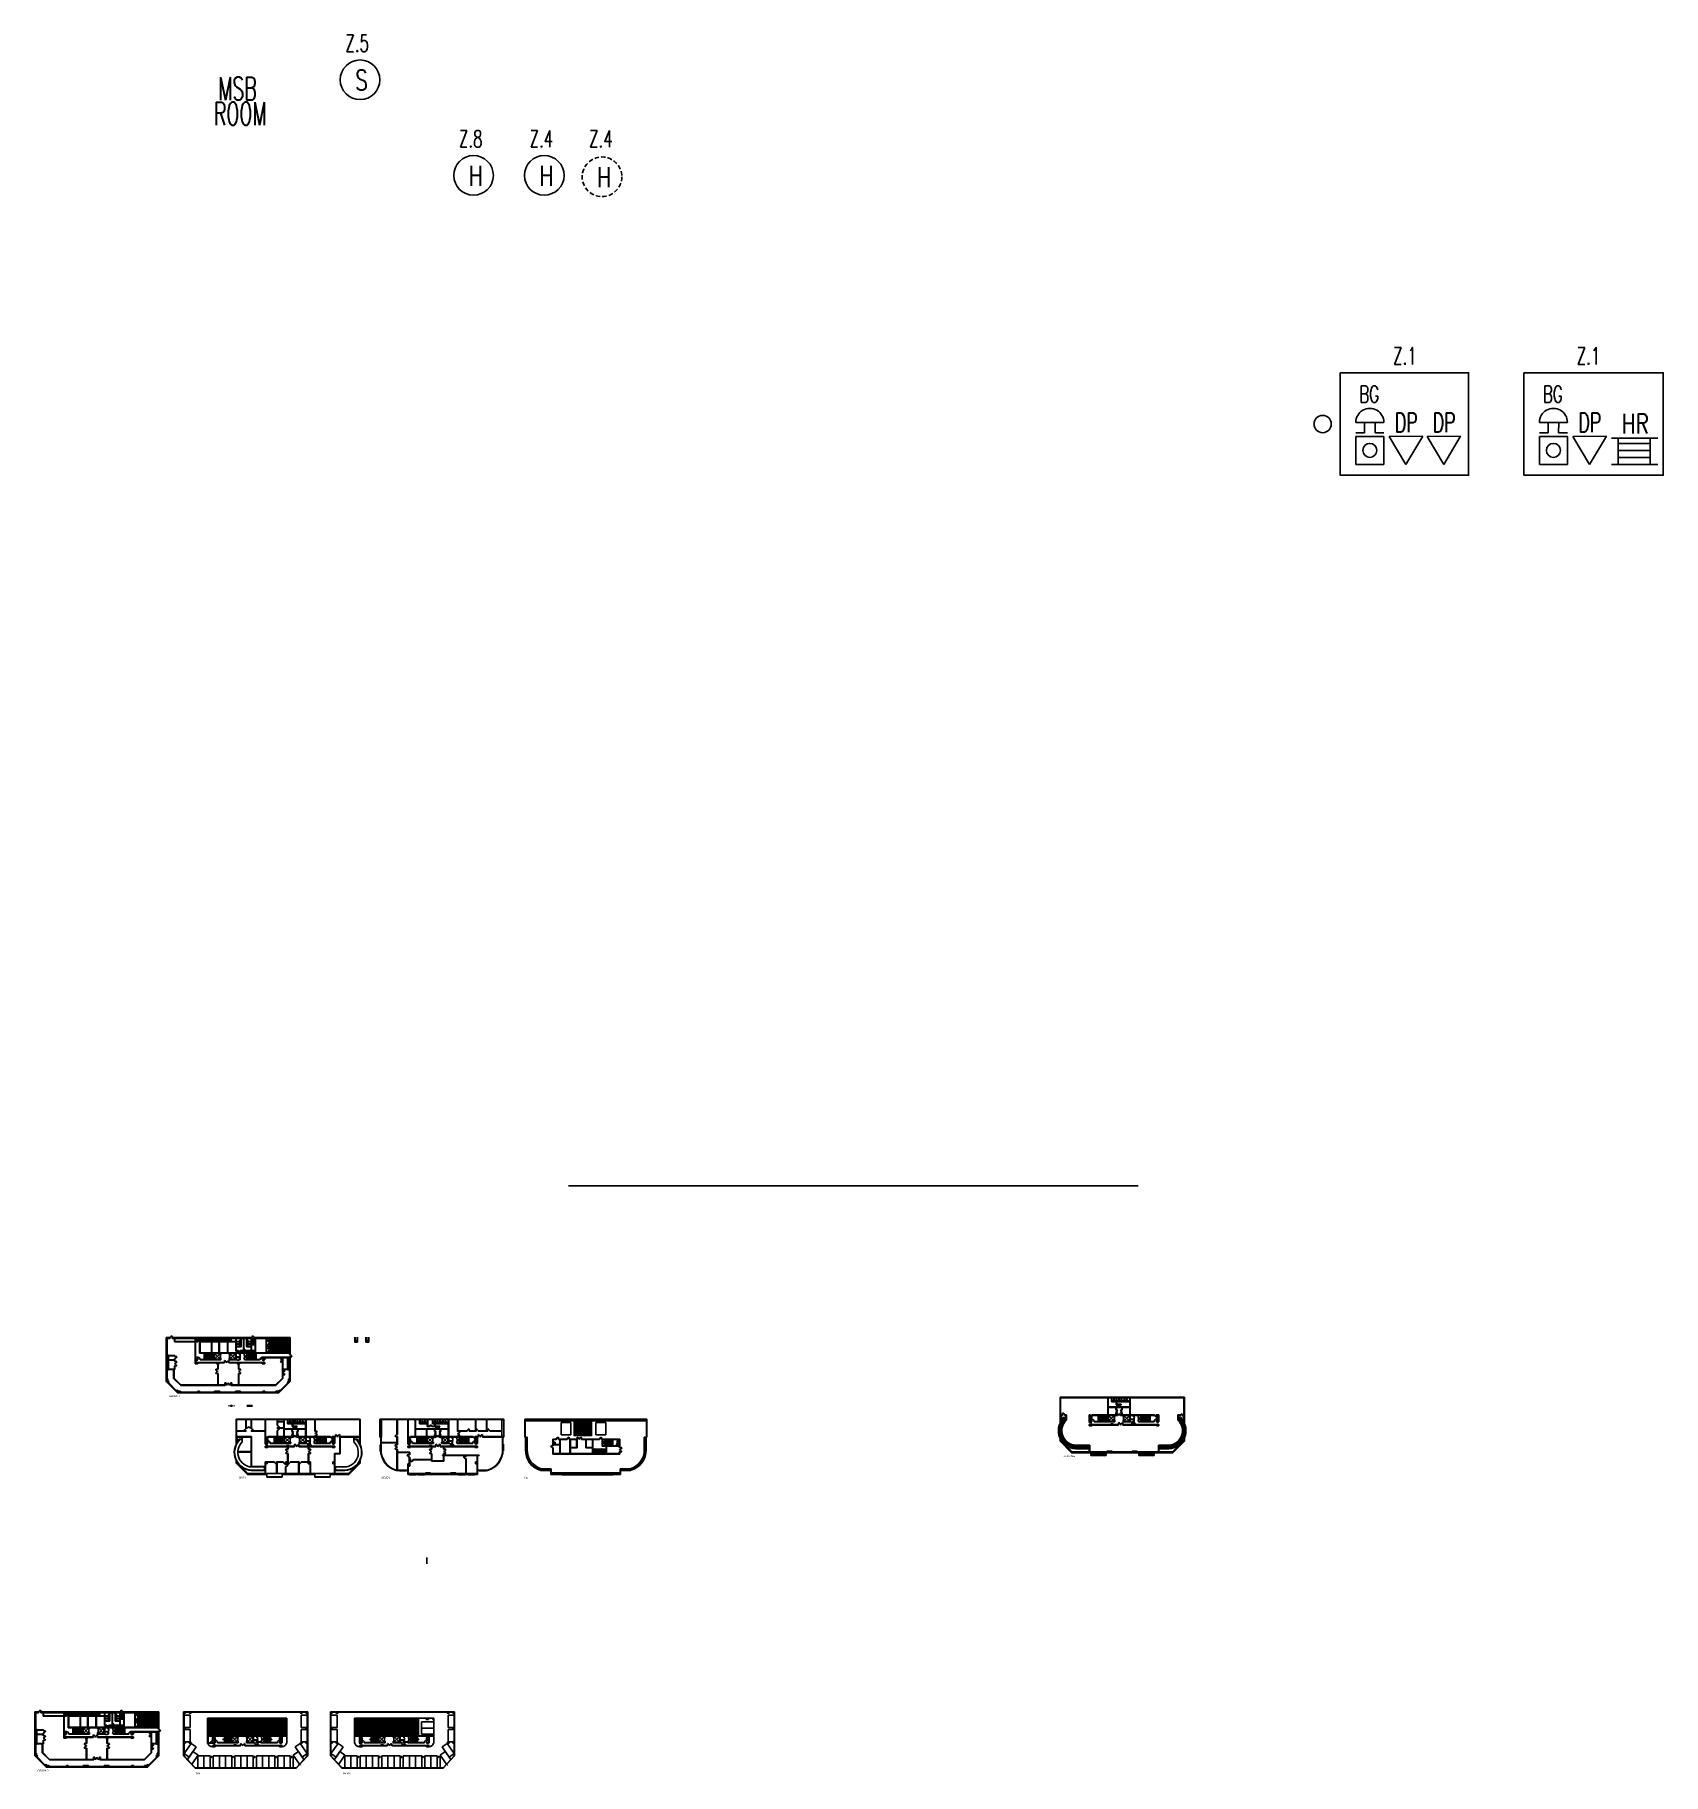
# Model space of a CAD drawing. Extents: x -212 to 1123, y -167 to 326.
# Drawn here: x -11.5 to 173.4, y -38.7 to 158.9 of the extents above; entities that cross this region are included whole.
import ezdxf

# ---------------------------------------------------------------- set-up
doc = ezdxf.new("R2010")
doc.units = 0
doc.linetypes.add('XREF-220102$0$DASHED', pattern=[0.75, 0.5, -0.25])
doc.layers.get('0').update_dxf_attribs({"linetype": 'CONTINUOUS'})
for name, color, linetype in [('FAPOINT', 1, 'CONTINUOUS'), ('FF_GRID_LINE', 8, 'CONTINUOUS'), ('MIMIC_SIZE', 7, 'CONTINUOUS'), ('TEXT', 8, 'CONTINUOUS')]:
    doc.layers.add(name, color=color, linetype=linetype)
doc.styles.add('BADAI', font='romans.shx', dxfattribs={"width": 0.65})
doc.styles.add('PLOT02__REVB$0$NARROW', font='SIMPLEX', dxfattribs={"width": 0.75})
doc.styles.add('ROMANS', font='ROMANS.SHX', dxfattribs={"width": 0.8})
doc.styles.get("Standard").update_dxf_attribs({"font": 'arial.ttf'})

msp = doc.modelspace()

# ---------------------------------------------------------------- texts
at = {"style": 'ROMANS', "width": 0.6}
for s, p in [('MSB', (9.321, 151.531)), ('ROOM', (8.829, 148.661))]:
    msp.add_text(s, height=2.6079, dxfattribs=at).set_placement(p)
at = {"color": 1, "linetype": 'BYBLOCK', "style": 'PLOT02__REVB$0$NARROW', "width": 0.75}
for s, height, p in [('S', 2.255, (24.863, 152.66, 7592.521)), ('H', 2.255, (37.759, 141.8, 7592.521)), ('H', 2.255, (45.787, 141.8, 7592.521)), ('HR', 2.2387, (168.706, 113.635, 0.077))]:
    msp.add_text(s, height=height, dxfattribs=at).set_placement(p)
at = {"color": 1, "linetype": 'XREF-220102$0$DASHED', "style": 'PLOT02__REVB$0$NARROW', "width": 0.75}
msp.add_text('H', height=2.255, dxfattribs=at).set_placement((52.342, 141.639, 7592.521))
at = {"layer": 'MIMIC_SIZE'}
for s, p in [('GROUND', (3.706, 4.191)), ('third to five', (105.265, -2.608)), ('SIXTH', (11.656, -5.072)), ('SEVEN', (27.857, -5.072)), ('lmr', (44.102, -5.069)), ('GROUND', (-11.215, -38.339)), ('first', (6.806, -38.651)), ('second', (23.486, -38.648))]:
    msp.add_text(s, height=0.2, dxfattribs=at).set_placement(p)
at = {"layer": 'TEXT', "color": 1, "style": 'BADAI', "width": 0.65}
for s, height, p in [('Z.5', 1.9203, (23.761, 157.019, -2486.804)), ('Z.8', 1.9203, (36.657, 146.16, -2486.804)), ('Z.4', 1.9203, (44.685, 146.16, -2486.804)), ('Z.4', 1.9203, (51.443, 146.16, -2486.804)), ('Z.1', 1.9203, (142.761, 121.501, -16734.629)), ('Z.1', 1.9203, (163.614, 121.501, -16734.629)), ('BG', 1.9203, (138.926, 117.155)), ('BG', 1.9203, (159.78, 117.155)), ('DP', 2.2157, (142.948, 113.787)), ('DP', 2.2157, (147.241, 113.787)), ('DP', 2.2157, (163.802, 113.787))]:
    msp.add_text(s, height=height, dxfattribs=at).set_placement(p)

# ---------------------------------------------------------------- linework, layer by layer
at = {"color": 1}
for p, q in [((141.705, 114.911), (138.523, 114.915)), ((139.517, 114.914), (139.516, 113.721)), ((140.71, 114.913), (140.709, 113.719)), ((162.558, 114.911), (159.377, 114.915)), ((160.371, 114.914), (160.369, 113.721)), ((161.564, 114.913), (161.563, 113.719)), ((138.518, 110.143), (138.521, 113.324)), ((139.516, 113.721), (138.521, 113.722)), ((138.521, 113.324), (141.703, 113.321)), ((141.703, 113.718), (140.709, 113.719)), ((141.703, 113.321), (141.699, 110.139)), ((142.315, 113.319), (146.133, 113.329)), ((144.221, 110.143), (142.315, 113.319)), ((146.133, 113.329), (144.221, 110.143)), ((146.609, 113.319), (150.426, 113.329)), ((148.514, 110.143), (146.609, 113.319)), ((150.426, 113.329), (148.514, 110.143)), ((159.371, 110.143), (159.375, 113.324)), ((160.369, 113.721), (159.375, 113.722)), ((159.375, 113.324), (162.556, 113.321)), ((162.557, 113.718), (161.563, 113.719)), ((162.556, 113.321), (162.553, 110.139)), ((163.169, 113.319), (166.987, 113.329)), ((165.074, 110.143), (163.169, 113.319)), ((166.987, 113.329), (165.074, 110.143))]:
    msp.add_line(p, q, dxfattribs=at)
at = {"linetype": 'BYBLOCK'}
msp.add_line((49.105, 28.177, -1.056), (113.815, 28.177, -0.193), dxfattribs=at)
at = {"color": 1}
for points in [[(136.763, 120.544), (151.324, 120.544), (151.324, 108.903), (136.763, 108.903)], [(157.617, 120.544), (173.438, 120.544), (173.438, 108.903), (157.617, 108.903)]]:
    msp.add_lwpolyline(points, close=True, dxfattribs=at)
at = {"color": 1, "linetype": 'BYBLOCK'}
for centre, radius in [((25.421, 153.829), 2.25), ((38.317, 142.97), 2.25), ((46.345, 142.97), 2.25), ((134.757, 114.723), 0.982)]:
    msp.add_circle(centre, radius, dxfattribs=at)
at = {"color": 1, "linetype": 'XREF-220102$0$DASHED'}
msp.add_circle((52.901, 142.808), 2.25, dxfattribs=at)
at = {"color": 1}
for centre in [(140.11, 111.732), (160.964, 111.732)]:
    msp.add_circle(centre, 0.795, dxfattribs=at)
for centre in [(140.114, 114.913), (160.967, 114.913)]:
    msp.add_arc(centre, 1.591, 359.93967, 179.93967, dxfattribs=at)
at = {"layer": 'FAPOINT', "color": 1, "linetype": 'BYBLOCK'}
for p, q in [((167.557, 113.108), (172.815, 113.108)), ((168.34, 110.138), (168.34, 113.108)), ((171.965, 110.138), (171.965, 113.108)), ((168.34, 112.499), (171.965, 112.499)), ((168.34, 111.733), (171.965, 111.733)), ((168.34, 110.904), (171.965, 110.904)), ((167.557, 110.138), (172.815, 110.138))]:
    msp.add_line(p, q, dxfattribs=at)
at = {"layer": 'FF_GRID_LINE', "color": 1}
for p, q in [((141.699, 110.139), (138.518, 110.143)), ((162.553, 110.139), (159.371, 110.143))]:
    msp.add_line(p, q, dxfattribs=at)
at = {"layer": 'MIMIC_SIZE'}
for p, q in [((3.399, 10.96), (3.399, 5.96)), ((3.848, 10.96), (3.399, 10.96)), ((3.499, 10.86), (3.499, 6.002)), ((3.824, 10.86), (3.499, 10.86)), ((4.074, 10.86), (4.074, 11.134)), ((13.182, 10.96), (4.074, 10.96)), ((13.182, 10.86), (4.074, 10.86)), ((4.332, 10.46), (4.332, 10.96)), ((7.002, 10.51), (4.332, 10.51)), ((6.994, 10.46), (4.332, 10.46)), ((4.382, 10.46), (4.382, 10.96)), ((4.485, 10.96), (4.485, 10.86)), ((4.485, 10.96), (5.128, 10.96)), ((4.672, 10.86), (4.485, 10.957)), ((4.66, 10.86), (4.485, 10.951)), ((4.647, 10.86), (4.485, 10.944)), ((4.634, 10.86), (4.485, 10.938)), ((4.622, 10.86), (4.485, 10.931)), ((4.609, 10.86), (4.485, 10.925)), ((4.597, 10.86), (4.485, 10.918)), ((4.584, 10.86), (4.485, 10.911)), ((4.571, 10.86), (4.485, 10.905)), ((4.559, 10.86), (4.485, 10.898)), ((4.546, 10.86), (4.485, 10.892)), ((4.533, 10.86), (4.485, 10.885)), ((4.521, 10.86), (4.485, 10.879)), ((4.508, 10.86), (4.485, 10.872)), ((4.496, 10.86), (4.485, 10.866)), ((4.685, 10.86), (4.491, 10.96)), ((4.698, 10.86), (4.504, 10.96)), ((4.71, 10.86), (4.516, 10.96)), ((4.723, 10.86), (4.529, 10.96)), ((4.735, 10.86), (4.541, 10.96)), ((4.748, 10.86), (4.554, 10.96)), ((4.761, 10.86), (4.567, 10.96)), ((4.773, 10.86), (4.579, 10.96)), ((4.786, 10.86), (4.592, 10.96)), ((4.799, 10.86), (4.605, 10.96)), ((4.806, 10.863), (4.617, 10.96)), ((4.806, 10.869), (4.63, 10.96)), ((4.806, 10.876), (4.642, 10.96)), ((4.806, 10.882), (4.655, 10.96)), ((4.806, 10.889), (4.668, 10.96)), ((4.806, 10.896), (4.68, 10.96)), ((4.806, 10.902), (4.693, 10.96)), ((4.806, 10.909), (4.706, 10.96)), ((4.806, 10.915), (4.718, 10.96)), ((4.806, 10.922), (4.731, 10.96)), ((4.806, 10.928), (4.743, 10.96)), ((4.806, 10.935), (4.756, 10.96)), ((4.806, 10.941), (4.769, 10.96)), ((4.806, 10.948), (4.781, 10.96)), ((4.806, 10.96), (4.806, 10.86)), ((4.806, 10.96), (4.806, 10.86)), ((4.806, 10.948), (4.831, 10.96)), ((4.806, 10.941), (4.844, 10.96)), ((4.806, 10.935), (4.856, 10.96)), ((4.806, 10.928), (4.869, 10.96)), ((4.806, 10.922), (4.882, 10.96)), ((4.806, 10.915), (4.894, 10.96)), ((4.806, 10.909), (4.907, 10.96)), ((4.806, 10.902), (4.919, 10.96)), ((4.806, 10.896), (4.932, 10.96)), ((4.806, 10.889), (4.945, 10.96)), ((4.806, 10.882), (4.957, 10.96)), ((4.806, 10.876), (4.97, 10.96)), ((4.806, 10.869), (4.983, 10.96)), ((4.806, 10.863), (4.995, 10.96)), ((4.814, 10.86), (5.008, 10.96)), ((4.826, 10.86), (5.02, 10.96)), ((4.839, 10.86), (5.033, 10.96)), ((4.852, 10.86), (5.046, 10.96)), ((4.864, 10.86), (5.058, 10.96)), ((4.877, 10.86), (5.071, 10.96)), ((4.89, 10.86), (5.084, 10.96)), ((4.902, 10.86), (5.096, 10.96)), ((4.915, 10.86), (5.109, 10.96)), ((4.927, 10.86), (5.121, 10.96)), ((4.94, 10.86), (5.128, 10.957)), ((4.953, 10.86), (5.128, 10.951)), ((4.965, 10.86), (5.128, 10.944)), ((4.978, 10.86), (5.128, 10.938)), ((4.991, 10.86), (5.128, 10.931)), ((5.003, 10.86), (5.128, 10.925)), ((5.016, 10.86), (5.128, 10.918)), ((5.028, 10.86), (5.128, 10.911)), ((5.041, 10.86), (5.128, 10.905)), ((5.054, 10.86), (5.128, 10.898)), ((5.066, 10.86), (5.128, 10.892)), ((5.079, 10.86), (5.128, 10.885)), ((5.092, 10.86), (5.128, 10.879)), ((5.104, 10.86), (5.128, 10.872)), ((5.117, 10.86), (5.128, 10.866)), ((5.128, 10.96), (5.128, 10.86)), ((5.128, 10.96), (5.77, 10.96)), ((5.128, 10.96), (5.128, 10.86)), ((5.315, 10.86), (5.128, 10.957)), ((5.302, 10.86), (5.128, 10.951)), ((5.29, 10.86), (5.128, 10.944)), ((5.277, 10.86), (5.128, 10.938)), ((5.265, 10.86), (5.128, 10.931)), ((5.252, 10.86), (5.128, 10.925)), ((5.239, 10.86), (5.128, 10.918)), ((5.227, 10.86), (5.128, 10.911)), ((5.214, 10.86), (5.128, 10.905)), ((5.201, 10.86), (5.128, 10.898)), ((5.189, 10.86), (5.128, 10.892)), ((5.176, 10.86), (5.128, 10.885)), ((5.164, 10.86), (5.128, 10.879)), ((5.151, 10.86), (5.128, 10.872)), ((5.138, 10.86), (5.128, 10.866)), ((5.328, 10.86), (5.134, 10.96)), ((5.34, 10.86), (5.146, 10.96)), ((5.353, 10.86), (5.159, 10.96)), ((5.366, 10.86), (5.172, 10.96)), ((5.378, 10.86), (5.184, 10.96)), ((5.391, 10.86), (5.197, 10.96)), ((5.403, 10.86), (5.209, 10.96)), ((5.416, 10.86), (5.222, 10.96)), ((5.429, 10.86), (5.235, 10.96)), ((5.441, 10.86), (5.247, 10.96)), ((5.449, 10.863), (5.26, 10.96)), ((5.449, 10.869), (5.273, 10.96)), ((5.449, 10.876), (5.285, 10.96)), ((5.449, 10.882), (5.298, 10.96)), ((5.449, 10.889), (5.31, 10.96)), ((5.449, 10.896), (5.323, 10.96)), ((5.449, 10.902), (5.336, 10.96)), ((5.449, 10.909), (5.348, 10.96)), ((5.449, 10.915), (5.361, 10.96)), ((5.449, 10.922), (5.374, 10.96)), ((5.449, 10.928), (5.386, 10.96)), ((5.449, 10.935), (5.399, 10.96)), ((5.449, 10.941), (5.411, 10.96)), ((5.449, 10.948), (5.424, 10.96)), ((5.449, 10.96), (5.449, 10.86)), ((5.449, 10.96), (5.449, 10.86)), ((5.449, 10.948), (5.474, 10.96)), ((5.449, 10.941), (5.487, 10.96)), ((5.449, 10.935), (5.499, 10.96)), ((5.449, 10.928), (5.512, 10.96)), ((5.449, 10.922), (5.524, 10.96)), ((5.449, 10.915), (5.537, 10.96)), ((5.449, 10.909), (5.55, 10.96)), ((5.449, 10.902), (5.562, 10.96)), ((5.449, 10.896), (5.575, 10.96)), ((5.449, 10.889), (5.588, 10.96)), ((5.449, 10.882), (5.6, 10.96)), ((5.449, 10.876), (5.613, 10.96)), ((5.449, 10.869), (5.625, 10.96)), ((5.449, 10.863), (5.638, 10.96)), ((5.457, 10.86), (5.651, 10.96)), ((5.469, 10.86), (5.663, 10.96)), ((5.482, 10.86), (5.676, 10.96)), ((5.494, 10.86), (5.688, 10.96)), ((5.507, 10.86), (5.701, 10.96)), ((5.52, 10.86), (5.714, 10.96)), ((5.532, 10.86), (5.726, 10.96)), ((5.545, 10.86), (5.739, 10.96)), ((5.558, 10.86), (5.752, 10.96)), ((5.57, 10.86), (5.764, 10.96)), ((5.583, 10.86), (5.77, 10.957)), ((5.595, 10.86), (5.77, 10.951)), ((5.608, 10.86), (5.77, 10.944)), ((5.621, 10.86), (5.77, 10.938)), ((5.633, 10.86), (5.77, 10.931)), ((5.646, 10.86), (5.77, 10.925)), ((5.659, 10.86), (5.77, 10.918)), ((5.671, 10.86), (5.77, 10.911)), ((5.684, 10.86), (5.77, 10.905)), ((5.696, 10.86), (5.77, 10.898)), ((5.709, 10.86), (5.77, 10.892)), ((5.722, 10.86), (5.77, 10.885)), ((5.734, 10.86), (5.77, 10.879)), ((5.747, 10.86), (5.77, 10.872)), ((5.76, 10.86), (5.77, 10.866)), ((5.77, 10.96), (5.77, 10.86)), ((6.056, 10.96), (6.056, 10.86)), ((6.056, 10.96), (6.699, 10.96)), ((6.243, 10.86), (6.056, 10.957)), ((6.231, 10.86), (6.056, 10.951)), ((6.218, 10.86), (6.056, 10.944)), ((6.206, 10.86), (6.056, 10.938)), ((6.193, 10.86), (6.056, 10.931)), ((6.18, 10.86), (6.056, 10.925)), ((6.168, 10.86), (6.056, 10.918)), ((6.155, 10.86), (6.056, 10.911)), ((6.142, 10.86), (6.056, 10.905)), ((6.13, 10.86), (6.056, 10.898)), ((6.117, 10.86), (6.056, 10.892)), ((6.105, 10.86), (6.056, 10.885)), ((6.092, 10.86), (6.056, 10.879)), ((6.079, 10.86), (6.056, 10.872)), ((6.067, 10.86), (6.056, 10.866)), ((6.256, 10.86), (6.062, 10.96)), ((6.269, 10.86), (6.075, 10.96)), ((6.281, 10.86), (6.087, 10.96)), ((6.294, 10.86), (6.1, 10.96)), ((6.307, 10.86), (6.113, 10.96)), ((6.319, 10.86), (6.125, 10.96)), ((6.332, 10.86), (6.138, 10.96)), ((6.344, 10.86), (6.15, 10.96)), ((6.357, 10.86), (6.163, 10.96)), ((6.37, 10.86), (6.176, 10.96)), ((6.377, 10.863), (6.188, 10.96)), ((6.377, 10.869), (6.201, 10.96)), ((6.377, 10.876), (6.214, 10.96)), ((6.377, 10.882), (6.226, 10.96)), ((6.377, 10.889), (6.239, 10.96)), ((6.377, 10.896), (6.251, 10.96)), ((6.377, 10.902), (6.264, 10.96)), ((6.377, 10.909), (6.277, 10.96)), ((6.377, 10.915), (6.289, 10.96)), ((6.377, 10.922), (6.302, 10.96)), ((6.377, 10.928), (6.314, 10.96)), ((6.377, 10.935), (6.327, 10.96)), ((6.377, 10.941), (6.34, 10.96)), ((6.377, 10.948), (6.352, 10.96)), ((6.377, 10.96), (6.377, 10.86)), ((6.377, 10.96), (6.377, 10.86)), ((6.377, 10.948), (6.402, 10.96)), ((6.377, 10.941), (6.415, 10.96)), ((6.377, 10.935), (6.427, 10.96)), ((6.377, 10.928), (6.44, 10.96)), ((6.377, 10.922), (6.453, 10.96)), ((6.377, 10.915), (6.465, 10.96)), ((6.377, 10.909), (6.478, 10.96)), ((6.377, 10.902), (6.491, 10.96)), ((6.377, 10.896), (6.503, 10.96)), ((6.377, 10.889), (6.516, 10.96)), ((6.377, 10.882), (6.528, 10.96)), ((6.377, 10.876), (6.541, 10.96)), ((6.377, 10.869), (6.554, 10.96)), ((6.377, 10.863), (6.566, 10.96)), ((6.385, 10.86), (6.579, 10.96)), ((6.398, 10.86), (6.592, 10.96)), ((6.41, 10.86), (6.604, 10.96)), ((6.423, 10.86), (6.617, 10.96)), ((6.435, 10.86), (6.629, 10.96)), ((6.448, 10.86), (6.642, 10.96)), ((6.461, 10.86), (6.655, 10.96)), ((6.473, 10.86), (6.667, 10.96)), ((6.486, 10.86), (6.68, 10.96)), ((6.499, 10.86), (6.693, 10.96)), ((6.511, 10.86), (6.699, 10.957)), ((6.524, 10.86), (6.699, 10.951)), ((6.536, 10.86), (6.699, 10.944)), ((6.549, 10.86), (6.699, 10.938)), ((6.562, 10.86), (6.699, 10.931)), ((6.574, 10.86), (6.699, 10.925)), ((6.587, 10.86), (6.699, 10.918)), ((6.6, 10.86), (6.699, 10.911)), ((6.612, 10.86), (6.699, 10.905)), ((6.625, 10.86), (6.699, 10.898)), ((6.637, 10.86), (6.699, 10.892)), ((6.65, 10.86), (6.699, 10.885)), ((6.663, 10.86), (6.699, 10.879)), ((6.675, 10.86), (6.699, 10.872)), ((6.688, 10.86), (6.699, 10.866)), ((6.699, 10.96), (6.699, 8.06)), ((6.699, 10.96), (6.699, 10.86)), ((6.749, 10.96), (6.749, 8.71)), ((8.599, 10.86), (6.749, 10.86)), ((7.451, 10.51), (6.749, 10.836)), ((7.311, 10.51), (6.749, 10.771)), ((7.171, 10.51), (6.749, 10.706)), ((7.006, 10.522), (6.749, 10.641)), ((6.89, 10.51), (6.749, 10.576)), ((7.592, 10.51), (6.836, 10.86)), ((7.674, 10.538), (6.976, 10.86)), ((7.674, 10.603), (7.117, 10.86)), ((11.349, 10.51), (7.171, 10.51)), ((7.199, 10.46), (7.199, 10.684)), ((7.199, 10.51), (7.199, 9.16)), ((11.349, 10.46), (7.199, 10.46)), ((7.249, 10.51), (7.249, 9.21)), ((7.674, 10.668), (7.257, 10.86)), ((7.674, 10.733), (7.397, 10.86)), ((7.674, 10.798), (7.538, 10.86)), ((7.674, 10.86), (7.674, 10.46)), ((7.674, 10.798), (7.809, 10.86)), ((7.674, 10.733), (7.95, 10.86)), ((7.674, 10.668), (8.09, 10.86)), ((7.674, 10.603), (8.231, 10.86)), ((7.674, 10.538), (8.371, 10.86)), ((7.755, 10.51), (8.512, 10.86)), ((7.786, 10.734), (7.786, 10.46)), ((7.896, 10.51), (8.599, 10.836)), ((8.036, 10.51), (8.599, 10.771)), ((8.177, 10.51), (8.599, 10.706)), ((8.317, 10.51), (8.599, 10.641)), ((8.457, 10.51), (8.599, 10.576)), ((8.549, 10.51), (8.549, 9.16)), ((8.599, 10.51), (8.599, 10.86)), ((8.599, 10.86), (9.399, 10.86)), ((8.999, 10.668), (8.599, 10.853)), ((8.999, 10.603), (8.599, 10.788)), ((8.999, 10.538), (8.599, 10.723)), ((8.999, 10.473), (8.599, 10.658)), ((8.884, 10.46), (8.599, 10.593)), ((8.599, 10.51), (8.599, 9.16)), ((8.999, 10.733), (8.722, 10.86)), ((8.749, 10.734), (8.749, 10.46)), ((8.999, 10.798), (8.863, 10.86)), ((8.999, 10.86), (8.999, 10.46)), ((8.999, 10.798), (9.134, 10.86)), ((8.999, 10.733), (9.275, 10.86)), ((8.999, 10.668), (9.399, 10.853)), ((8.999, 10.603), (9.399, 10.788)), ((8.999, 10.538), (9.399, 10.723)), ((8.999, 10.473), (9.399, 10.658)), ((9.113, 10.46), (9.399, 10.593)), ((9.249, 10.46), (9.249, 10.734)), ((9.399, 10.51), (9.399, 10.86)), ((10.349, 10.86), (9.399, 10.86)), ((9.874, 10.603), (9.399, 10.822)), ((9.874, 10.538), (9.399, 10.757)), ((9.874, 10.473), (9.399, 10.692)), ((9.759, 10.46), (9.399, 10.627)), ((9.619, 10.46), (9.399, 10.562)), ((9.399, 10.51), (9.399, 9.21)), ((9.449, 10.51), (9.449, 9.21)), ((9.874, 10.668), (9.457, 10.86)), ((9.874, 10.733), (9.597, 10.86)), ((9.874, 10.798), (9.738, 10.86)), ((9.874, 10.86), (9.874, 10.46)), ((9.874, 10.798), (10.009, 10.86)), ((9.874, 10.733), (10.15, 10.86)), ((9.874, 10.668), (10.29, 10.86)), ((9.874, 10.603), (10.349, 10.822)), ((9.874, 10.538), (10.349, 10.757)), ((9.874, 10.473), (10.349, 10.692)), ((9.988, 10.46), (10.349, 10.627)), ((10.003, 10.734), (10.003, 10.46)), ((10.128, 10.46), (10.349, 10.562)), ((10.349, 10.51), (10.349, 10.86)), ((10.754, 10.86), (10.349, 10.86)), ((10.552, 10.733), (10.349, 10.826)), ((10.552, 10.668), (10.349, 10.761)), ((10.552, 10.603), (10.349, 10.696)), ((10.552, 10.538), (10.349, 10.631)), ((10.552, 10.473), (10.349, 10.566)), ((10.349, 10.51), (10.349, 9.16)), ((10.399, 10.51), (10.399, 9.16)), ((10.552, 10.798), (10.416, 10.86)), ((10.504, 10.734), (10.504, 10.46)), ((10.552, 10.86), (10.552, 10.46)), ((10.552, 10.798), (10.687, 10.86)), ((10.552, 10.733), (10.754, 10.826)), ((10.552, 10.668), (10.754, 10.761)), ((10.552, 10.603), (10.754, 10.696)), ((10.552, 10.538), (10.754, 10.631)), ((10.552, 10.473), (10.754, 10.566)), ((10.754, 10.46), (10.754, 10.86)), ((10.784, 10.46), (10.784, 10.86)), ((11.299, 10.86), (11.299, 9.41)), ((11.349, 10.86), (11.349, 9.46)), ((13.049, 10.86), (11.349, 10.86)), ((11.935, 10.51), (11.349, 10.51)), ((11.935, 10.46), (11.349, 10.46)), ((11.935, 10.234), (11.349, 10.234)), ((11.935, 10.184), (11.349, 10.184)), ((11.935, 9.957), (11.349, 9.957)), ((11.935, 9.907), (11.349, 9.907)), ((11.74, 10.532), (11.935, 10.532)), ((11.74, 10.26), (11.935, 10.26)), ((11.74, 9.973), (11.935, 9.973)), ((11.885, 10.86), (11.885, 10.702)), ((11.885, 10.532), (11.885, 10.429)), ((11.885, 10.26), (11.885, 10.143)), ((11.885, 9.973), (11.885, 9.907)), ((11.935, 10.86), (11.935, 9.907)), ((12.174, 10.86), (12.174, 9.46)), ((12.224, 10.86), (12.224, 9.46)), ((12.512, 10.86), (12.512, 9.907)), ((12.707, 10.532), (12.512, 10.532)), ((12.512, 10.51), (13.099, 10.51)), ((12.512, 10.46), (13.099, 10.46)), ((12.707, 10.26), (12.512, 10.26)), ((12.512, 10.234), (13.099, 10.234)), ((12.512, 10.184), (13.099, 10.184)), ((12.707, 9.973), (12.512, 9.973)), ((12.512, 9.957), (13.099, 9.957)), ((12.512, 9.907), (13.099, 9.907)), ((12.562, 10.86), (12.562, 10.702)), ((12.562, 10.532), (12.562, 10.429)), ((12.562, 10.26), (12.562, 10.143)), ((12.562, 9.973), (12.562, 9.907)), ((13.049, 10.51), (13.049, 10.86)), ((13.049, 10.234), (13.049, 10.46)), ((13.049, 9.957), (13.049, 10.184)), ((13.049, 9.16), (13.049, 9.907)), ((13.099, 9.16), (13.099, 10.86)), ((13.099, 10.807), (13.499, 10.807)), ((13.099, 10.753), (13.499, 10.753)), ((13.099, 10.7), (13.499, 10.7)), ((13.099, 10.646), (13.499, 10.646)), ((13.099, 10.593), (13.499, 10.593)), ((13.099, 10.539), (13.499, 10.539)), ((13.099, 10.485), (13.499, 10.485)), ((13.099, 10.432), (13.499, 10.432)), ((13.099, 10.378), (13.499, 10.378)), ((13.099, 10.325), (13.499, 10.325)), ((13.099, 10.271), (13.499, 10.271)), ((13.099, 10.218), (13.499, 10.218)), ((13.099, 10.164), (13.499, 10.164)), ((13.099, 10.11), (13.499, 10.11)), ((13.182, 11.134), (13.182, 10.86)), ((17.499, 10.96), (13.408, 10.96)), ((17.399, 10.86), (13.432, 10.86)), ((13.499, 9.16), (13.499, 10.86)), ((13.549, 9.16), (13.549, 10.86)), ((14.749, 9.16), (14.749, 10.86)), ((14.799, 9.16), (14.799, 10.86)), ((17.399, 10.81), (14.799, 10.81)), ((14.799, 10.035), (17.399, 10.035)), ((14.799, 9.985), (17.399, 9.985)), ((14.899, 10.567), (15.062, 10.655)), ((15.173, 10.423), (14.899, 10.567)), ((14.932, 10.035), (15.086, 10.367)), ((15.027, 10.035), (14.977, 10.131)), ((15.144, 10.035), (15.031, 10.249)), ((15.144, 10.81), (15.062, 10.655)), ((15.144, 9.985), (15.062, 9.83)), ((15.261, 10.81), (15.082, 10.471)), ((15.261, 9.985), (15.082, 9.646)), ((15.086, 10.367), (15.173, 10.423)), ((15.261, 10.035), (15.086, 10.367)), ((15.378, 10.81), (15.173, 10.423)), ((17.399, 10.423), (15.173, 10.423)), ((15.378, 10.035), (15.173, 10.423)), ((15.378, 9.985), (15.173, 9.598)), ((15.494, 10.81), (15.29, 10.423)), ((15.494, 10.035), (15.29, 10.423)), ((15.494, 9.985), (15.29, 9.598)), ((15.611, 10.81), (15.407, 10.423)), ((15.611, 10.035), (15.407, 10.423)), ((15.611, 9.985), (15.407, 9.598)), ((15.728, 10.81), (15.523, 10.423)), ((15.728, 10.035), (15.523, 10.423)), ((15.728, 9.985), (15.523, 9.598)), ((15.845, 10.81), (15.64, 10.423)), ((15.845, 10.035), (15.64, 10.423)), ((15.845, 9.985), (15.64, 9.598)), ((15.961, 10.81), (15.757, 10.423)), ((15.961, 10.035), (15.757, 10.423)), ((15.961, 9.985), (15.757, 9.598)), ((16.078, 10.81), (15.873, 10.423)), ((16.078, 10.035), (15.873, 10.423)), ((16.078, 9.985), (15.873, 9.598)), ((16.195, 10.81), (15.99, 10.423)), ((16.195, 10.035), (15.99, 10.423)), ((16.195, 9.985), (15.99, 9.598)), ((16.311, 10.81), (16.107, 10.423)), ((16.311, 10.035), (16.107, 10.423)), ((16.311, 9.985), (16.107, 9.598)), ((16.428, 10.81), (16.224, 10.423)), ((16.428, 10.035), (16.224, 10.423)), ((16.428, 9.985), (16.224, 9.598)), ((16.545, 10.81), (16.34, 10.423)), ((16.545, 10.035), (16.34, 10.423)), ((16.545, 9.985), (16.34, 9.598)), ((16.662, 10.81), (16.457, 10.423)), ((16.662, 10.035), (16.457, 10.423)), ((16.662, 9.985), (16.457, 9.598)), ((16.778, 10.81), (16.574, 10.423)), ((16.778, 10.035), (16.574, 10.423)), ((16.778, 9.985), (16.574, 9.598)), ((16.895, 10.81), (16.691, 10.423)), ((16.895, 10.035), (16.691, 10.423)), ((16.895, 9.985), (16.691, 9.598)), ((17.012, 10.81), (16.807, 10.423)), ((17.012, 10.035), (16.807, 10.423)), ((17.012, 9.985), (16.807, 9.598)), ((17.128, 10.81), (16.924, 10.423)), ((17.128, 10.035), (16.924, 10.423)), ((17.128, 9.985), (16.924, 9.598)), ((17.245, 10.81), (17.041, 10.423)), ((17.245, 10.035), (17.041, 10.423)), ((17.245, 9.985), (17.041, 9.598)), ((17.362, 10.81), (17.157, 10.423)), ((17.362, 10.035), (17.157, 10.423)), ((17.362, 9.985), (17.157, 9.598)), ((17.399, 10.656), (17.275, 10.423)), ((17.399, 10.189), (17.275, 10.423)), ((17.399, 9.017), (17.399, 10.86)), ((17.399, 9.985), (17.399, 9.21)), ((17.499, 8.993), (17.499, 10.96)), ((24.812, 10.419), (24.812, 11.005)), ((24.812, 10.469), (24.903, 10.469)), ((24.812, 10.419), (25.138, 10.419)), ((24.862, 10.419), (24.862, 11.005)), ((25.072, 10.614), (25.072, 10.419)), ((25.072, 10.469), (25.138, 10.469)), ((25.088, 10.419), (25.088, 11.005)), ((25.138, 10.419), (25.138, 11.005)), ((26.074, 10.419), (26.074, 11.005)), ((26.14, 10.469), (26.074, 10.469)), ((26.4, 10.419), (26.074, 10.419)), ((26.124, 10.419), (26.124, 11.005)), ((26.14, 10.614), (26.14, 10.419)), ((26.4, 10.469), (26.309, 10.469)), ((26.35, 10.419), (26.35, 11.005)), ((26.4, 10.419), (26.4, 11.005)), ((3.66, 8.939), (3.499, 8.939)), ((3.66, 8.862), (3.499, 8.862)), ((3.599, 8.862), (3.599, 7.362)), ((3.599, 8.862), (4.382, 8.862)), ((3.599, 8.437), (4.382, 8.437)), ((3.599, 8.387), (4.382, 8.387)), ((3.649, 8.862), (3.649, 7.362)), ((3.66, 8.939), (3.66, 8.862)), ((3.66, 8.912), (4.382, 8.912)), ((4.332, 8.787), (4.332, 8.912)), ((4.606, 8.787), (4.332, 8.787)), ((4.332, 8.225), (4.332, 8.537)), ((4.606, 8.225), (4.332, 8.225)), ((4.382, 8.787), (4.382, 8.912)), ((4.382, 8.225), (4.382, 8.545)), ((6.699, 8.71), (6.999, 8.71)), ((6.699, 8.41), (6.787, 8.41)), ((6.699, 8.11), (10.029, 8.11)), ((6.699, 7.973), (6.699, 8.11)), ((6.699, 8.11), (6.993, 8.11)), ((6.993, 7.973), (6.699, 7.973)), ((6.749, 8.66), (6.949, 8.66)), ((6.749, 8.66), (6.749, 8.11)), ((6.749, 8.46), (6.776, 8.46)), ((6.924, 8.46), (6.924, 8.299)), ((6.924, 8.46), (6.949, 8.46)), ((6.924, 8.41), (6.999, 8.41)), ((6.949, 8.66), (6.949, 8.41)), ((6.993, 8.11), (6.993, 7.973)), ((6.993, 8.06), (9.13, 8.06)), ((6.999, 8.734), (6.999, 8.46)), ((6.999, 8.71), (6.999, 8.41)), ((8.804, 9.21), (7.199, 9.21)), ((8.804, 9.16), (7.199, 9.16)), ((7.249, 8.46), (8.804, 8.46)), ((7.249, 8.46), (7.249, 8.41)), ((7.249, 8.41), (9.604, 8.41)), ((7.704, 9.16), (7.704, 8.46)), ((8.521, 9), (7.704, 9)), ((8.548, 8.84), (7.704, 8.84)), ((8.548, 8.78), (7.704, 8.78)), ((7.772, 9.16), (7.772, 8.84)), ((7.772, 8.78), (7.772, 8.46)), ((7.84, 9.16), (7.84, 8.84)), ((7.84, 8.78), (7.84, 8.46)), ((7.908, 9.16), (7.908, 8.84)), ((7.908, 8.78), (7.908, 8.46)), ((7.976, 9.16), (7.976, 8.84)), ((7.976, 8.78), (7.976, 8.46)), ((8.045, 9.16), (8.045, 8.84)), ((8.045, 8.78), (8.045, 8.46)), ((8.113, 9.16), (8.113, 8.84)), ((8.113, 8.78), (8.113, 8.46)), ((8.181, 9.16), (8.181, 8.84)), ((8.181, 8.78), (8.181, 8.46)), ((8.249, 9.16), (8.249, 8.84)), ((8.249, 8.78), (8.249, 8.46)), ((8.249, 8.62), (8.317, 8.702)), ((8.703, 8.62), (8.249, 8.62)), ((8.249, 8.62), (8.317, 8.539)), ((8.317, 9.16), (8.317, 8.84)), ((8.317, 8.78), (8.317, 8.46)), ((8.385, 9.16), (8.385, 8.84)), ((8.385, 8.78), (8.385, 8.46)), ((8.453, 9.16), (8.453, 8.84)), ((8.453, 8.78), (8.453, 8.46)), ((8.521, 9.16), (8.521, 8.84)), ((8.521, 9), (8.703, 9)), ((8.521, 8.78), (8.521, 8.46)), ((8.548, 8.81), (8.548, 8.84)), ((8.548, 8.81), (8.548, 8.78)), ((8.703, 9), (8.703, 8.62)), ((8.804, 8.41), (8.804, 9.21)), ((8.804, 9.21), (9.604, 9.21)), ((9.604, 8.41), (8.804, 8.41)), ((8.854, 8.46), (8.854, 9.16)), ((8.854, 9.16), (9.554, 9.16)), ((8.854, 8.46), (9.554, 8.46)), ((8.884, 8.49), (8.884, 9.13)), ((8.884, 9.13), (9.524, 9.13)), ((9.524, 9.13), (8.884, 8.49)), ((9.524, 8.49), (8.884, 9.13)), ((8.884, 8.49), (9.524, 8.49)), ((9.13, 7.973), (9.13, 8.11)), ((9.13, 8.11), (9.424, 8.11)), ((9.424, 7.973), (9.13, 7.973)), ((9.249, 7.973), (9.249, 7.348)), ((9.299, 7.973), (9.299, 7.348)), ((9.424, 8.11), (9.424, 7.973)), ((9.424, 8.06), (10.029, 8.06)), ((9.524, 9.13), (9.524, 8.49)), ((9.554, 9.21), (11.549, 9.21)), ((9.554, 9.16), (9.554, 8.46)), ((9.554, 9.013), (9.604, 9.013)), ((9.554, 8.597), (9.604, 8.597)), ((9.604, 9.21), (9.604, 9.013)), ((9.604, 9.16), (10.539, 9.16)), ((9.604, 8.597), (9.604, 8.41)), ((10.029, 8.334), (10.029, 8.06)), ((10.529, 8.06), (10.529, 8.334)), ((10.529, 8.11), (14.613, 8.11)), ((10.529, 8.06), (11.472, 8.06)), ((11.339, 9.21), (10.539, 9.21)), ((10.539, 9.21), (10.539, 9.013)), ((10.589, 9.013), (10.539, 9.013)), ((10.539, 8.597), (10.539, 8.41)), ((10.589, 8.597), (10.539, 8.597)), ((10.539, 8.41), (11.339, 8.41)), ((11.289, 9.16), (10.589, 9.16)), ((10.589, 9.16), (10.589, 8.46)), ((10.589, 9.16), (11.289, 9.16)), ((11.289, 8.46), (10.589, 8.46)), ((11.259, 9.13), (10.619, 9.13)), ((10.619, 9.13), (10.619, 8.49)), ((10.619, 9.13), (11.259, 8.49)), ((10.619, 8.49), (11.259, 9.13)), ((11.259, 8.49), (10.619, 8.49)), ((11.259, 8.49), (11.259, 9.13)), ((11.289, 8.46), (11.289, 9.16)), ((11.549, 9.41), (11.299, 9.41)), ((11.339, 8.41), (11.339, 9.21)), ((11.339, 9.16), (11.599, 9.16)), ((11.339, 8.41), (11.339, 9.16)), ((11.339, 9.16), (11.707, 9.16)), ((11.789, 8.743), (11.339, 8.743)), ((11.789, 8.693), (11.339, 8.693)), ((11.339, 8.46), (11.435, 8.46)), ((11.339, 8.41), (11.435, 8.41)), ((11.599, 9.46), (11.349, 9.46)), ((11.435, 8.346), (11.435, 8.46)), ((11.449, 9.16), (11.949, 9.16)), ((11.472, 7.973), (11.472, 8.11)), ((11.472, 8.11), (11.766, 8.11)), ((11.766, 7.973), (11.472, 7.973)), ((11.549, 9.21), (11.549, 9.41)), ((11.599, 9.16), (11.599, 9.46)), ((11.599, 9.21), (17.399, 9.21)), ((11.599, 9.16), (17.399, 9.16)), ((11.599, 7.973), (11.599, 7.348)), ((11.644, 8.46), (11.644, 8.346)), ((11.644, 8.46), (11.789, 8.46)), ((11.644, 8.41), (11.789, 8.41)), ((11.649, 7.973), (11.649, 7.348)), ((11.739, 9.16), (11.739, 8.994)), ((11.739, 8.994), (11.854, 8.994)), ((11.854, 8.785), (11.739, 8.785)), ((11.739, 8.785), (11.739, 8.41)), ((11.766, 8.11), (11.766, 7.973)), ((11.766, 8.06), (14.319, 8.06)), ((11.789, 9.16), (11.789, 8.994)), ((11.789, 8.785), (11.789, 8.41)), ((11.82, 9.46), (12.224, 9.46)), ((11.82, 9.16), (11.82, 9.46)), ((11.82, 9.41), (13.499, 9.41)), ((12.224, 9.41), (12.224, 9.652)), ((12.345, 9.126), (12.231, 9.126)), ((12.231, 8.917), (12.345, 8.917)), ((12.345, 8.69), (12.231, 8.69)), ((12.231, 8.481), (12.345, 8.481)), ((12.295, 9.21), (14.119, 9.21)), ((12.295, 9.21), (12.295, 9.126)), ((12.295, 8.917), (12.295, 8.69)), ((12.295, 8.481), (12.295, 8.41)), ((14.069, 8.41), (12.295, 8.41)), ((12.345, 9.16), (14.119, 9.16)), ((12.345, 9.16), (12.345, 9.126)), ((12.345, 8.917), (12.345, 8.69)), ((12.345, 8.829), (12.514, 8.829)), ((12.345, 8.779), (12.514, 8.779)), ((12.345, 8.481), (12.345, 8.46)), ((14.069, 8.46), (12.345, 8.46)), ((12.437, 9.46), (13.499, 9.46)), ((12.554, 9.384), (12.468, 9.384)), ((12.468, 9.226), (12.554, 9.226)), ((12.514, 8.41), (12.514, 9.21)), ((12.53, 9.41), (12.53, 9.384)), ((12.53, 9.226), (12.53, 9.21)), ((12.554, 9.41), (12.554, 9.21)), ((12.564, 8.41), (12.564, 9.21)), ((12.797, 9), (12.615, 9)), ((12.615, 9), (12.615, 8.62)), ((12.615, 8.62), (13.069, 8.62)), ((12.77, 8.81), (12.77, 8.84)), ((12.77, 8.84), (13.614, 8.84)), ((12.77, 8.81), (12.77, 8.78)), ((12.77, 8.78), (13.614, 8.78)), ((12.797, 9.16), (12.797, 8.84)), ((12.797, 9), (13.614, 9)), ((12.797, 8.78), (12.797, 8.46)), ((12.865, 9.16), (12.865, 8.84)), ((12.865, 8.78), (12.865, 8.46)), ((12.933, 9.16), (12.933, 8.84)), ((12.933, 8.78), (12.933, 8.46)), ((13.001, 9.16), (13.001, 8.84)), ((13.001, 8.78), (13.001, 8.46)), ((13.069, 8.62), (13.001, 8.702)), ((13.069, 8.62), (13.001, 8.539)), ((13.069, 9.16), (13.069, 8.84)), ((13.069, 8.78), (13.069, 8.46)), ((13.137, 9.16), (13.137, 8.84)), ((13.137, 8.78), (13.137, 8.46)), ((13.205, 9.16), (13.205, 8.84)), ((13.205, 8.78), (13.205, 8.46)), ((13.274, 9.16), (13.274, 8.84)), ((13.274, 8.78), (13.274, 8.46)), ((13.342, 9.16), (13.342, 8.84)), ((13.342, 8.78), (13.342, 8.46)), ((13.41, 9.16), (13.41, 8.84)), ((13.41, 8.78), (13.41, 8.46)), ((13.478, 9.16), (13.478, 8.84)), ((13.478, 8.78), (13.478, 8.46)), ((13.546, 9.16), (13.546, 8.84)), ((13.546, 8.78), (13.546, 8.46)), ((13.614, 9.16), (13.614, 8.46)), ((14.069, 8.46), (14.069, 8.41)), ((14.319, 8.734), (14.319, 8.46)), ((14.319, 8.734), (14.319, 8.46)), ((14.319, 8.71), (14.319, 8.41)), ((14.319, 8.71), (14.319, 8.41)), ((14.619, 8.71), (14.319, 8.71)), ((14.394, 8.41), (14.319, 8.41)), ((14.319, 7.973), (14.319, 8.11)), ((14.319, 8.11), (14.613, 8.11)), ((14.613, 7.973), (14.319, 7.973)), ((14.369, 8.66), (14.369, 8.41)), ((14.569, 8.66), (14.369, 8.66)), ((14.394, 8.46), (14.369, 8.46)), ((14.394, 8.46), (14.394, 8.299)), ((14.619, 8.41), (14.531, 8.41)), ((14.569, 8.46), (14.542, 8.46)), ((14.569, 8.66), (14.569, 8.46)), ((14.613, 8.11), (14.613, 7.973)), ((14.619, 8.71), (14.619, 8.41)), ((14.619, 8.71), (17.237, 8.71)), ((14.619, 8.66), (17.237, 8.66)), ((14.899, 9.742), (15.062, 9.83)), ((15.173, 9.598), (14.899, 9.742)), ((14.932, 9.21), (15.086, 9.542)), ((15.027, 9.21), (14.977, 9.306)), ((15.144, 9.21), (15.031, 9.424)), ((15.086, 9.542), (15.173, 9.598)), ((15.261, 9.21), (15.086, 9.542)), ((17.399, 9.598), (15.173, 9.598)), ((15.378, 9.21), (15.173, 9.598)), ((15.494, 9.21), (15.29, 9.598)), ((15.611, 9.21), (15.407, 9.598)), ((15.728, 9.21), (15.523, 9.598)), ((15.845, 9.21), (15.64, 9.598)), ((15.961, 9.21), (15.757, 9.598)), ((16.078, 9.21), (15.873, 9.598)), ((16.195, 9.21), (15.99, 9.598)), ((16.311, 9.21), (16.107, 9.598)), ((16.428, 9.21), (16.224, 9.598)), ((16.545, 9.21), (16.34, 9.598)), ((16.649, 8.641), (16.375, 8.641)), ((16.375, 8.141), (16.649, 8.141)), ((16.662, 9.21), (16.457, 9.598)), ((16.778, 9.21), (16.574, 9.598)), ((16.599, 8.641), (16.599, 8.66)), ((16.599, 6.333), (16.599, 8.141)), ((16.649, 8.641), (16.649, 8.66)), ((16.649, 7.223), (16.649, 8.641)), ((16.895, 9.21), (16.691, 9.598)), ((17.012, 9.21), (16.807, 9.598)), ((17.128, 9.21), (16.924, 9.598)), ((17.245, 9.21), (17.041, 9.598)), ((17.362, 9.21), (17.157, 9.598)), ((17.187, 7.312), (17.187, 8.71)), ((17.237, 7.286), (17.237, 8.729)), ((17.399, 8.729), (17.237, 8.729)), ((17.399, 8.653), (17.237, 8.653)), ((17.399, 9.831), (17.275, 9.598)), ((17.399, 9.364), (17.275, 9.598)), ((17.399, 6.002), (17.399, 8.767)), ((17.399, 8.767), (17.672, 8.767)), ((17.399, 8.729), (17.399, 8.653)), ((17.499, 5.96), (17.499, 8.767)), ((3.399, 5.96), (4.699, 4.66)), ((3.599, 7.362), (3.499, 7.362)), ((3.66, 7.286), (3.499, 7.286)), ((3.499, 6.247), (3.599, 6.247)), ((3.499, 6.002), (4.74, 4.76)), ((3.599, 7.362), (4.382, 7.362)), ((3.599, 6.247), (3.599, 6.043)), ((3.599, 6.043), (3.735, 5.906)), ((3.66, 7.362), (3.66, 7.286)), ((3.66, 7.312), (4.382, 7.312)), ((4.249, 7.312), (4.249, 6.312)), ((4.249, 6.312), (5.051, 5.51)), ((4.299, 7.312), (4.299, 6.333)), ((4.299, 6.333), (5.071, 5.56)), ((4.332, 7.312), (4.332, 7.725)), ((4.332, 7.725), (4.606, 7.725)), ((4.382, 7.312), (4.382, 7.725)), ((9.299, 7.348), (9.025, 7.348)), ((9.025, 6.848), (9.299, 6.848)), ((9.249, 6.848), (9.249, 5.51)), ((9.299, 6.848), (9.299, 5.51)), ((11.599, 7.348), (11.872, 7.348)), ((11.872, 6.848), (11.599, 6.848)), ((11.599, 6.848), (11.599, 5.51)), ((11.649, 6.848), (11.649, 5.51)), ((16.599, 6.333), (15.826, 5.56)), ((16.649, 6.312), (15.847, 5.51)), ((17.399, 6.002), (16.157, 4.76)), ((17.499, 5.96), (16.199, 4.66)), ((16.599, 7.362), (17.399, 7.362)), ((16.599, 7.312), (17.237, 7.312)), ((16.599, 7.223), (16.872, 7.223)), ((16.872, 6.723), (16.599, 6.723)), ((16.649, 6.533), (16.649, 6.723)), ((16.649, 6.312), (16.649, 6.533)), ((17.299, 6.043), (17.162, 5.907)), ((17.337, 7.362), (17.237, 7.362)), ((17.399, 7.286), (17.237, 7.286)), ((17.299, 6.247), (17.299, 6.043)), ((17.399, 6.247), (17.299, 6.247)), ((17.399, 7.362), (17.399, 7.286)), ((3.665, 5.836), (3.735, 5.906)), ((4.643, 4.999), (4.573, 4.928)), ((4.643, 4.999), (4.781, 4.86)), ((4.699, 4.66), (16.199, 4.66)), ((4.74, 4.76), (16.157, 4.76)), ((4.781, 4.86), (5.024, 4.86)), ((5.024, 4.86), (5.024, 4.76)), ((5.051, 5.51), (10.099, 5.51)), ((5.071, 5.56), (10.049, 5.56)), ((7.195, 4.86), (6.997, 4.86)), ((6.997, 4.86), (6.997, 4.76)), ((6.997, 4.76), (7.195, 4.76)), ((7.195, 4.76), (7.195, 4.86)), ((9.503, 4.86), (8.903, 4.86)), ((8.903, 4.86), (8.903, 4.76)), ((8.903, 4.76), (9.503, 4.76)), ((9.503, 4.76), (9.503, 4.86)), ((10.049, 5.56), (10.049, 5.81)), ((10.049, 5.81), (10.209, 5.81)), ((10.099, 5.51), (10.099, 5.76)), ((10.099, 5.76), (10.209, 5.76)), ((10.209, 5.537), (10.209, 5.81)), ((10.709, 5.81), (10.709, 5.537)), ((10.709, 5.81), (10.849, 5.81)), ((10.709, 5.76), (10.799, 5.76)), ((10.799, 5.51), (10.799, 5.76)), ((10.799, 5.51), (15.847, 5.51)), ((10.849, 5.56), (10.849, 5.81)), ((10.849, 5.56), (15.826, 5.56)), ((11.861, 4.86), (11.261, 4.86)), ((11.261, 4.86), (11.261, 4.76)), ((11.261, 4.76), (11.861, 4.76)), ((11.861, 4.76), (11.861, 4.86)), ((14.595, 4.86), (14.396, 4.86)), ((14.396, 4.86), (14.396, 4.76)), ((14.396, 4.76), (14.595, 4.76)), ((14.595, 4.76), (14.595, 4.86)), ((16.116, 4.861), (15.873, 4.861)), ((15.873, 4.861), (15.873, 4.761)), ((16.254, 4.999), (16.116, 4.861)), ((16.254, 4.999), (16.325, 4.928)), ((17.233, 5.836), (17.162, 5.907)), ((119.047, 4.162), (104.947, 4.162)), ((104.947, 4.162), (104.947, 1.268)), ((119.047, 4.112), (104.947, 4.112)), ((104.997, 4.162), (104.997, 2.162)), ((110.353, 4.162), (110.353, 2.162)), ((110.353, 4.112), (110.353, 2.162)), ((110.403, 4.162), (110.403, 2.162)), ((110.766, 3.63), (110.766, 4.162)), ((110.816, 3.63), (110.816, 4.162)), ((111.042, 3.63), (111.042, 4.162)), ((111.042, 3.63), (111.042, 4.162)), ((111.092, 3.63), (111.092, 4.162)), ((111.319, 3.63), (111.319, 4.162)), ((111.319, 3.63), (111.319, 4.112)), ((111.369, 3.63), (111.369, 4.162)), ((111.596, 3.63), (111.596, 4.162)), ((111.596, 3.63), (111.596, 4.162)), ((111.646, 3.63), (111.646, 4.162)), ((111.646, 3.63), (111.646, 4.162)), ((111.872, 3.63), (111.872, 4.162)), ((111.922, 3.63), (111.922, 4.162)), ((112.199, 3.63), (112.199, 4.162)), ((112.249, 3.63), (112.249, 4.162)), ((112.475, 3.63), (112.475, 4.162)), ((112.525, 3.63), (112.525, 4.162)), ((112.838, 4.162), (112.838, 2.162)), ((112.838, 4.112), (112.838, 2.162)), ((112.888, 4.162), (112.888, 2.162)), ((118.997, 2.162), (118.997, 4.162)), ((119.047, 2.112), (119.047, 4.162)), ((10.504, 3.244), (10.504, 3.144)), ((10.892, 3.244), (10.694, 3.244)), ((10.694, 3.244), (10.694, 3.144)), ((10.694, 3.144), (10.892, 3.144)), ((10.892, 3.144), (10.892, 3.244)), ((11.104, 3.144), (11.104, 3.244)), ((13.183, 3.244), (12.583, 3.244)), ((12.583, 3.244), (12.583, 3.144)), ((12.583, 3.144), (13.183, 3.144)), ((13.183, 3.144), (13.183, 3.244)), ((105.206, 2.162), (104.947, 2.162)), ((105.206, 2.112), (104.947, 2.112)), ((105.047, 2.112), (105.047, 1.451)), ((105.206, 2.385), (105.206, 2.112)), ((105.647, 2.162), (105.448, 2.162)), ((105.647, 2.112), (105.456, 2.112)), ((105.597, 2.162), (105.597, 1.867)), ((105.647, 2.162), (105.647, 1.564)), ((108.247, 2.162), (108.247, 1.312)), ((108.247, 2.162), (108.361, 2.162)), ((108.361, 2.162), (108.361, 1.963)), ((108.361, 1.97), (108.361, 2.162)), ((110.353, 2.112), (108.526, 2.112)), ((110.353, 2.162), (108.536, 2.162)), ((109.253, 2.112), (109.253, 1.412)), ((109.321, 2.112), (109.321, 1.792)), ((109.389, 2.112), (109.389, 1.792)), ((109.457, 2.112), (109.457, 1.792)), ((109.525, 2.112), (109.525, 1.792)), ((109.593, 2.112), (109.593, 1.792)), ((109.661, 2.112), (109.661, 1.792)), ((109.73, 2.112), (109.73, 1.792)), ((109.798, 2.112), (109.798, 1.792)), ((109.866, 2.112), (109.866, 1.792)), ((109.934, 2.112), (109.934, 1.792)), ((110.002, 2.112), (110.002, 1.792)), ((110.07, 2.112), (110.07, 1.792)), ((111.378, 3.062), (110.353, 3.062)), ((112.888, 3.012), (110.353, 3.012)), ((110.353, 1.362), (110.353, 2.162)), ((110.353, 2.162), (111.153, 2.162)), ((110.403, 1.412), (110.403, 2.112)), ((110.403, 2.112), (111.103, 2.112)), ((110.433, 1.442), (110.433, 2.082)), ((110.433, 2.082), (111.073, 2.082)), ((111.073, 2.082), (110.433, 1.442)), ((111.073, 1.442), (110.433, 2.082)), ((110.766, 3.68), (110.857, 3.68)), ((110.766, 3.63), (111.092, 3.63)), ((111.026, 3.826), (111.026, 3.63)), ((111.042, 3.68), (111.133, 3.68)), ((111.042, 3.63), (111.369, 3.63)), ((111.073, 2.082), (111.073, 1.442)), ((111.103, 2.162), (111.464, 2.162)), ((111.103, 2.112), (111.103, 1.412)), ((111.153, 2.162), (111.153, 1.965)), ((111.153, 2.112), (111.464, 2.112)), ((111.274, 3.012), (111.274, 2.756)), ((111.274, 2.756), (111.459, 2.756)), ((111.274, 2.417), (111.274, 2.162)), ((111.459, 2.417), (111.274, 2.417)), ((111.303, 3.826), (111.303, 3.63)), ((111.385, 3.68), (111.319, 3.68)), ((111.646, 3.63), (111.319, 3.63)), ((111.319, 3.63), (111.319, 3.316)), ((111.319, 3.316), (111.875, 3.316)), ((111.324, 3.012), (111.324, 2.756)), ((111.324, 2.417), (111.324, 2.162)), ((111.369, 3.366), (111.369, 3.63)), ((111.875, 3.366), (111.369, 3.366)), ((111.385, 3.826), (111.385, 3.63)), ((111.464, 2.297), (111.464, 2.112)), ((111.646, 3.68), (111.554, 3.68)), ((111.583, 3.245), (111.583, 3.012)), ((111.66, 3.062), (111.583, 3.062)), ((111.922, 3.63), (111.596, 3.63)), ((111.596, 3.012), (111.596, 3.316)), ((111.646, 3.012), (111.646, 3.316)), ((111.66, 3.245), (111.66, 3.012)), ((111.662, 3.826), (111.662, 3.63)), ((111.803, 2.112), (111.803, 2.297)), ((111.803, 2.162), (113.097, 2.162)), ((111.803, 2.112), (112.088, 2.112)), ((111.99, 2.756), (111.804, 2.756)), ((111.804, 2.417), (111.99, 2.417)), ((111.988, 3.68), (111.831, 3.68)), ((112.888, 3.062), (111.865, 3.062)), ((111.875, 3.316), (111.875, 3.366)), ((112.249, 3.63), (111.922, 3.63)), ((111.94, 3.012), (111.94, 2.756)), ((111.94, 2.417), (111.94, 2.162)), ((111.988, 3.826), (111.988, 3.63)), ((111.99, 3.012), (111.99, 2.756)), ((111.99, 2.417), (111.99, 2.162)), ((112.888, 2.162), (112.088, 2.162)), ((112.088, 2.162), (112.088, 1.965)), ((112.138, 2.112), (112.838, 2.112)), ((112.838, 2.112), (112.138, 2.112)), ((112.138, 2.112), (112.138, 1.412)), ((112.249, 3.68), (112.158, 3.68)), ((112.808, 2.082), (112.168, 2.082)), ((112.168, 2.082), (112.168, 1.442)), ((112.168, 2.082), (112.808, 1.442)), ((112.168, 1.442), (112.808, 2.082)), ((112.525, 3.63), (112.199, 3.63)), ((112.265, 3.826), (112.265, 3.63)), ((112.525, 3.68), (112.434, 3.68)), ((112.838, 3.63), (112.525, 3.63)), ((112.591, 3.826), (112.591, 3.63)), ((112.838, 3.68), (112.761, 3.68)), ((112.808, 1.442), (112.808, 2.082)), ((112.838, 1.412), (112.838, 2.112)), ((112.888, 1.362), (112.888, 2.162)), ((112.888, 2.112), (113.256, 2.112)), ((112.888, 2.112), (113.147, 2.112)), ((112.888, 1.362), (112.888, 2.112)), ((112.997, 2.112), (113.497, 2.112)), ((113.097, 2.162), (115.672, 2.162)), ((113.147, 2.112), (115.681, 2.112)), ((113.288, 2.112), (113.288, 1.946)), ((113.338, 2.112), (113.338, 1.946)), ((113.894, 2.077), (113.779, 2.077)), ((113.844, 2.162), (115.668, 2.162)), ((113.844, 2.162), (113.844, 2.077)), ((113.894, 2.112), (115.668, 2.112)), ((113.894, 2.112), (113.894, 2.077)), ((114.063, 1.362), (114.063, 2.162)), ((114.113, 1.362), (114.113, 2.162)), ((114.346, 2.112), (114.346, 1.792)), ((114.414, 2.112), (114.414, 1.792)), ((114.482, 2.112), (114.482, 1.792)), ((114.55, 2.112), (114.55, 1.792)), ((114.618, 2.112), (114.618, 1.792)), ((114.686, 2.112), (114.686, 1.792)), ((114.754, 2.112), (114.754, 1.792)), ((114.822, 2.112), (114.822, 1.792)), ((114.89, 2.112), (114.89, 1.792)), ((114.959, 2.112), (114.959, 1.792)), ((115.027, 2.112), (115.027, 1.792)), ((115.095, 2.112), (115.095, 1.792)), ((115.163, 2.112), (115.163, 1.412)), ((115.847, 2.162), (116.168, 2.162)), ((115.847, 2.162), (115.847, 1.97)), ((115.847, 1.97), (115.847, 2.162)), ((115.847, 2.112), (115.893, 2.112)), ((115.893, 2.162), (115.893, 2.067)), ((115.893, 2.067), (116.168, 2.067)), ((116.168, 2.162), (116.055, 2.162)), ((116.168, 2.162), (116.168, 1.362)), ((118.32, 2.162), (118.32, 1.564)), ((118.32, 2.162), (118.647, 2.162)), ((118.32, 2.112), (118.637, 2.112)), ((118.37, 2.162), (118.37, 1.867)), ((118.807, 2.112), (118.807, 2.297)), ((118.807, 2.162), (118.997, 2.162)), ((118.807, 2.112), (119.047, 2.112)), ((118.947, 1.405), (118.947, 2.112)), ((119.047, 1.21), (119.047, 2.112)), ((25.446, 1.697), (11.346, 1.697)), ((11.346, 1.697), (11.346, -1.196)), ((25.446, 1.647), (11.346, 1.647)), ((12.496, 0.347), (11.346, 0.347)), ((12.496, 0.297), (11.346, 0.297)), ((11.396, 1.697), (11.396, -0.303)), ((12.223, 0.347), (12.496, 0.347)), ((12.446, 1.697), (12.446, 0.59)), ((12.446, 0.347), (12.446, 0.297)), ((12.496, 1.697), (12.496, 0.597)), ((12.68, 0.747), (12.496, 0.747)), ((12.68, 0.697), (12.496, 0.697)), ((12.496, 0.347), (12.496, 0.297)), ((12.68, 0.797), (12.68, 0.697)), ((12.863, 0.697), (12.863, 0.797)), ((13.046, 0.747), (12.863, 0.747)), ((13.046, 0.697), (12.863, 0.697)), ((13.046, 1.697), (13.046, 0.597)), ((14.696, 0.347), (13.046, 0.347)), ((13.32, 0.347), (13.046, 0.347)), ((13.046, 0.347), (13.046, 0.297)), ((14.696, 0.297), (13.046, 0.297)), ((13.096, 1.697), (13.096, 0.59)), ((13.096, 0.347), (13.096, 0.297)), ((14.646, 1.697), (14.646, -1.153)), ((14.696, 1.697), (14.696, -0.303)), ((15.996, 1.697), (15.996, 0.957)), ((15.996, 1.411), (16.802, 1.411)), ((15.996, 1.361), (16.802, 1.361)), ((16.27, 0.707), (15.996, 0.707)), ((15.996, 0.707), (15.996, 0.634)), ((16.752, 0.697), (15.996, 0.697)), ((16.752, 0.647), (15.996, 0.647)), ((16.27, 0.634), (15.996, 0.634)), ((15.996, 0.384), (15.996, -0.303)), ((16.046, 1.697), (16.046, 0.95)), ((16.046, 0.707), (16.046, 0.634)), ((16.046, 0.391), (16.046, -0.303)), ((16.752, 1.697), (16.752, -0.303)), ((16.752, 1.647), (16.752, -0.303)), ((17.777, 0.597), (16.752, 0.597)), ((19.287, 0.547), (16.752, 0.547)), ((16.802, 1.697), (16.802, -0.303)), ((17.165, 1.166), (17.165, 1.697)), ((17.165, 1.216), (17.256, 1.216)), ((17.165, 1.166), (17.491, 1.166)), ((17.215, 1.166), (17.215, 1.697)), ((17.425, 1.361), (17.425, 1.166)), ((17.441, 1.166), (17.441, 1.697)), ((17.441, 1.166), (17.441, 1.697)), ((17.441, 1.216), (17.532, 1.216)), ((17.441, 1.166), (17.768, 1.166)), ((17.491, 1.166), (17.491, 1.697)), ((17.673, 0.547), (17.673, 0.292)), ((17.673, 0.292), (17.858, 0.292)), ((17.702, 1.361), (17.702, 1.166)), ((17.718, 1.166), (17.718, 1.697)), ((17.718, 1.166), (17.718, 1.647)), ((17.784, 1.216), (17.718, 1.216)), ((18.044, 1.166), (17.718, 1.166)), ((17.718, 1.166), (17.718, 0.851)), ((17.718, 0.851), (18.274, 0.851)), ((17.723, 0.547), (17.723, 0.292)), ((17.768, 1.166), (17.768, 1.697)), ((17.768, 0.901), (17.768, 1.166)), ((18.274, 0.901), (17.768, 0.901)), ((17.784, 1.361), (17.784, 1.166)), ((18.044, 1.216), (17.953, 1.216)), ((17.982, 0.781), (17.982, 0.547)), ((18.059, 0.597), (17.982, 0.597)), ((17.994, 1.166), (17.994, 1.697)), ((17.994, 1.166), (17.994, 1.697)), ((18.321, 1.166), (17.994, 1.166)), ((17.994, 0.547), (17.994, 0.851)), ((18.044, 1.166), (18.044, 1.697)), ((18.044, 1.166), (18.044, 1.697)), ((18.044, 0.547), (18.044, 0.851)), ((18.059, 0.781), (18.059, 0.547)), ((18.06, 1.361), (18.06, 1.166)), ((18.388, 0.292), (18.203, 0.292)), ((18.387, 1.216), (18.23, 1.216)), ((19.287, 0.597), (18.264, 0.597)), ((18.271, 1.166), (18.271, 1.697)), ((18.274, 0.851), (18.274, 0.901)), ((18.321, 1.166), (18.321, 1.697)), ((18.648, 1.166), (18.321, 1.166)), ((18.338, 0.547), (18.338, 0.292)), ((18.387, 1.361), (18.387, 1.166)), ((18.388, 0.547), (18.388, 0.292)), ((18.648, 1.216), (18.556, 1.216)), ((18.598, 1.166), (18.598, 1.697)), ((18.924, 1.166), (18.598, 1.166)), ((18.648, 1.166), (18.648, 1.697)), ((18.664, 1.361), (18.664, 1.166)), ((18.924, 1.216), (18.833, 1.216)), ((18.874, 1.166), (18.874, 1.697)), ((18.924, 1.166), (18.924, 1.697)), ((19.237, 1.166), (18.924, 1.166)), ((18.99, 1.361), (18.99, 1.166)), ((19.237, 1.216), (19.16, 1.216)), ((19.237, 1.697), (19.237, -0.303)), ((19.237, 1.647), (19.237, -0.303)), ((19.287, 1.697), (19.287, -0.303)), ((20.287, 1.647), (20.287, 0.326)), ((20.287, 0.326), (20.56, 0.326)), ((20.337, 1.647), (20.337, 0.326)), ((25.396, -0.303), (25.396, 1.697)), ((25.446, -0.353), (25.446, 1.697)), ((41.738, 1.697), (27.661, 1.697)), ((27.661, 1.697), (27.661, -0.303)), ((27.661, 1.614), (27.861, 1.614)), ((27.861, 1.697), (27.861, -0.353)), ((41.538, 1.647), (27.861, 1.647)), ((29.614, 1.697), (29.614, -0.063)), ((29.664, 1.697), (29.664, -0.056)), ((30.847, 1.697), (30.847, -1.153)), ((30.897, 1.697), (30.897, -0.303)), ((31.666, 1.697), (31.666, -0.303)), ((31.666, 1.647), (31.666, -0.303)), ((31.716, 1.697), (31.716, -0.303)), ((33.978, 0.597), (31.716, 0.597)), ((35.488, 0.547), (31.716, 0.547)), ((32.181, 1.166), (32.181, 1.697)), ((32.181, 1.216), (32.272, 1.216)), ((32.181, 1.166), (32.508, 1.166)), ((32.231, 1.166), (32.231, 1.697)), ((32.442, 1.361), (32.442, 1.166)), ((32.458, 1.166), (32.458, 1.697)), ((32.458, 1.166), (32.458, 1.697)), ((32.458, 1.216), (32.549, 1.216)), ((32.458, 1.166), (32.784, 1.166)), ((32.508, 1.166), (32.508, 1.697)), ((32.718, 1.361), (32.718, 1.166)), ((32.784, 1.166), (32.784, 1.697)), ((32.784, 1.216), (32.875, 1.216)), ((32.784, 1.166), (33.111, 1.166)), ((32.834, 1.166), (32.834, 1.697)), ((32.953, 0.547), (32.953, -0.303)), ((32.953, 0.547), (32.953, -0.303)), ((33.003, 0.547), (33.003, -0.303)), ((33.045, 1.361), (33.045, 1.166)), ((33.061, 1.166), (33.061, 1.697)), ((33.061, 0.851), (33.061, 1.697)), ((33.061, 1.216), (33.111, 1.216)), ((33.061, 0.851), (33.388, 0.851)), ((33.111, 0.901), (33.111, 1.697)), ((33.388, 0.901), (33.111, 0.901)), ((33.388, 1.046), (33.388, 0.851)), ((34.475, 0.901), (33.557, 0.901)), ((33.566, 0.851), (34.475, 0.851)), ((33.642, 1.166), (33.642, 1.697)), ((33.642, 1.166), (33.642, 1.647)), ((33.708, 1.216), (33.642, 1.216)), ((33.969, 1.166), (33.642, 1.166)), ((33.692, 1.166), (33.692, 1.697)), ((33.708, 1.361), (33.708, 1.166)), ((33.874, 0.547), (33.874, 0.292)), ((33.874, 0.292), (34.059, 0.292)), ((33.969, 1.216), (33.878, 1.216)), ((33.919, 1.166), (33.919, 1.697)), ((33.919, 0.851), (33.919, 1.697)), ((33.919, 1.166), (33.919, 1.647)), ((33.985, 1.216), (33.919, 1.216)), ((34.245, 1.166), (33.919, 1.166)), ((33.924, 0.547), (33.924, 0.292)), ((33.969, 0.851), (33.969, 1.697)), ((33.985, 1.361), (33.985, 1.166)), ((34.245, 1.216), (34.154, 1.216)), ((34.183, 0.781), (34.183, 0.547)), ((34.26, 0.597), (34.183, 0.597)), ((34.195, 1.166), (34.195, 1.697)), ((34.195, 1.166), (34.195, 1.697)), ((34.522, 1.166), (34.195, 1.166)), ((34.195, 0.547), (34.195, 0.851)), ((34.245, 1.166), (34.245, 1.697)), ((34.245, 1.166), (34.245, 1.697)), ((34.245, 0.547), (34.245, 0.851)), ((34.26, 0.781), (34.26, 0.547)), ((34.261, 1.361), (34.261, 1.166)), ((34.589, 0.292), (34.404, 0.292)), ((34.588, 1.216), (34.431, 1.216)), ((35.488, 0.597), (34.465, 0.597)), ((34.472, 1.166), (34.472, 1.697)), ((34.475, 0.851), (34.475, 0.901)), ((34.522, 1.166), (34.522, 1.697)), ((34.849, 1.166), (34.522, 1.166)), ((34.539, 0.547), (34.539, 0.292)), ((34.588, 1.361), (34.588, 1.166)), ((34.589, 0.547), (34.589, 0.292)), ((34.849, 1.216), (34.757, 1.216)), ((34.799, 1.166), (34.799, 1.697)), ((35.125, 1.166), (34.799, 1.166)), ((34.849, 1.166), (34.849, 1.697)), ((34.865, 1.361), (34.865, 1.166)), ((35.125, 1.216), (35.034, 1.216)), ((35.075, 1.166), (35.075, 1.697)), ((35.125, 1.166), (35.125, 1.697)), ((35.438, 1.166), (35.125, 1.166)), ((35.191, 1.361), (35.191, 1.166)), ((35.438, 1.216), (35.361, 1.216)), ((35.438, 1.697), (35.438, -0.303)), ((35.438, 1.647), (35.438, -0.303)), ((35.488, 1.697), (35.488, -0.303)), ((36.488, 1.647), (36.488, 0.266)), ((37.586, 0.347), (36.488, 0.347)), ((37.579, 0.297), (36.488, 0.297)), ((36.488, 0.266), (36.761, 0.266)), ((36.538, 1.647), (36.538, 0.266)), ((37.829, 0.571), (37.829, 0.297)), ((38.603, 0.347), (37.829, 0.347)), ((38.603, 0.297), (37.829, 0.297)), ((38.538, 1.647), (38.538, 0.297)), ((38.588, 1.647), (38.588, 0.297)), ((38.603, 0.571), (38.603, 0.297)), ((39.931, 0.347), (38.846, 0.347)), ((39.931, 0.297), (38.853, 0.297)), ((39.788, 1.647), (39.788, 0.297)), ((39.838, 1.647), (39.838, 0.297)), ((39.931, 0.571), (39.931, 0.297)), ((41.538, 0.347), (40.173, 0.347)), ((41.538, 0.297), (40.181, 0.297)), ((41.538, 1.697), (41.538, -0.303)), ((41.538, 1.614), (41.738, 1.614)), ((41.738, 1.697), (41.738, -0.353)), ((57.988, 1.697), (44.127, 1.697)), ((44.127, 1.697), (44.127, -0.353)), ((57.988, 1.497), (44.127, 1.497)), ((44.177, 1.697), (44.177, -0.353)), ((48.26, -0.108), (48.26, 1.304)), ((48.26, 1.304), (49.374, 1.304)), ((49.374, 1.304), (49.374, -0.108)), ((49.734, 1.408), (49.734, 1.445)), ((49.734, 1.445), (49.747, 1.445)), ((49.734, 1.408), (51.721, 1.408)), ((49.734, 1.008), (49.734, 1.408)), ((50.134, 1.408), (49.734, 1.008)), ((50.134, 1.008), (49.734, 1.408)), ((49.747, 1.408), (49.734, 1.408)), ((49.747, 1.408), (49.734, 1.408)), ((49.734, 1.008), (51.721, 1.008)), ((49.734, 0.608), (49.734, 1.008)), ((50.134, 1.008), (49.734, 0.608)), ((50.134, 0.608), (49.734, 1.008)), ((49.747, 1.008), (49.734, 1.008)), ((50.134, 1.008), (49.734, 1.008)), ((49.734, 1.008), (49.747, 1.008)), ((49.734, 0.608), (51.721, 0.608)), ((49.734, 0.208), (49.734, 0.608)), ((50.134, 0.608), (49.734, 0.208)), ((50.134, 0.208), (49.734, 0.608)), ((49.747, 0.608), (49.734, 0.608)), ((50.134, 0.608), (49.734, 0.608)), ((49.734, 0.608), (49.747, 0.608)), ((49.734, 0.208), (51.721, 0.208)), ((49.734, -0.192), (49.734, 0.208)), ((50.134, 0.208), (49.734, -0.192)), ((50.134, -0.192), (49.734, 0.208)), ((49.747, 0.208), (49.734, 0.208)), ((50.134, 0.208), (49.734, 0.208)), ((49.734, 0.208), (49.747, 0.208)), ((49.747, 1.445), (49.747, 1.408)), ((50.127, 1.408), (50.127, 1.445)), ((50.127, 1.445), (50.14, 1.445)), ((50.14, 1.408), (50.127, 1.408)), ((50.14, 1.408), (50.127, 1.408)), ((50.14, 1.008), (50.127, 1.008)), ((50.127, 1.008), (50.14, 1.008)), ((50.14, 0.608), (50.127, 0.608)), ((50.127, 0.608), (50.14, 0.608)), ((50.14, 0.208), (50.127, 0.208)), ((50.127, 0.208), (50.14, 0.208)), ((50.134, 1.008), (50.134, 1.408)), ((50.534, 1.408), (50.134, 1.008)), ((50.534, 1.008), (50.134, 1.408)), ((50.134, 0.608), (50.134, 1.008)), ((50.534, 1.008), (50.134, 0.608)), ((50.534, 0.608), (50.134, 1.008)), ((50.534, 1.008), (50.134, 1.008)), ((50.134, 0.208), (50.134, 0.608)), ((50.534, 0.608), (50.134, 0.208)), ((50.534, 0.208), (50.134, 0.608)), ((50.534, 0.608), (50.134, 0.608)), ((50.134, -0.192), (50.134, 0.208)), ((50.534, 0.208), (50.134, -0.192)), ((50.534, -0.192), (50.134, 0.208)), ((50.534, 0.208), (50.134, 0.208)), ((50.14, 1.445), (50.14, 1.408)), ((50.527, 1.408), (50.527, 1.445)), ((50.527, 1.445), (50.54, 1.445)), ((50.54, 1.408), (50.527, 1.408)), ((50.54, 1.408), (50.527, 1.408)), ((50.54, 1.008), (50.527, 1.008)), ((50.527, 1.008), (50.54, 1.008)), ((50.54, 0.608), (50.527, 0.608)), ((50.527, 0.608), (50.54, 0.608)), ((50.54, 0.208), (50.527, 0.208)), ((50.527, 0.208), (50.54, 0.208)), ((50.534, 1.008), (50.534, 1.408)), ((50.934, 1.408), (50.534, 1.008)), ((50.934, 1.008), (50.534, 1.408)), ((50.534, 0.608), (50.534, 1.008)), ((50.934, 1.008), (50.534, 0.608)), ((50.934, 0.608), (50.534, 1.008)), ((50.934, 1.008), (50.534, 1.008)), ((50.534, 0.208), (50.534, 0.608)), ((50.934, 0.608), (50.534, 0.208)), ((50.934, 0.208), (50.534, 0.608)), ((50.934, 0.608), (50.534, 0.608)), ((50.534, -0.192), (50.534, 0.208)), ((50.934, 0.208), (50.534, -0.192)), ((50.934, -0.192), (50.534, 0.208)), ((50.934, 0.208), (50.534, 0.208)), ((50.54, 1.445), (50.54, 1.408)), ((50.921, 1.408), (50.921, 1.445)), ((50.921, 1.445), (50.934, 1.445)), ((50.934, 1.408), (50.921, 1.408)), ((50.934, 1.408), (50.921, 1.408)), ((50.934, 1.008), (50.921, 1.008)), ((50.921, 1.008), (50.934, 1.008)), ((50.934, 0.608), (50.921, 0.608)), ((50.921, 0.608), (50.934, 0.608)), ((50.934, 0.208), (50.921, 0.208)), ((50.921, 0.208), (50.934, 0.208)), ((51.327, 1.408), (50.927, 1.008)), ((51.327, 1.008), (50.927, 1.408)), ((51.327, 1.008), (50.927, 0.608)), ((51.327, 0.608), (50.927, 1.008)), ((51.327, 1.008), (50.927, 1.008)), ((51.327, 0.608), (50.927, 0.208)), ((51.327, 0.208), (50.927, 0.608)), ((51.327, 0.608), (50.927, 0.608)), ((51.327, 0.208), (50.927, -0.192)), ((51.327, -0.192), (50.927, 0.208)), ((51.327, 0.208), (50.927, 0.208)), ((50.934, 1.445), (50.934, 1.408)), ((50.934, 1.408), (50.934, 1.008)), ((50.934, 1.008), (50.934, 0.608)), ((50.934, 0.608), (50.934, 0.208)), ((50.934, 0.208), (50.934, -0.192)), ((51.314, 1.408), (51.314, 1.445)), ((51.314, 1.445), (51.327, 1.445)), ((51.327, 1.408), (51.314, 1.408)), ((51.314, 1.008), (51.327, 1.008)), ((51.314, 0.608), (51.327, 0.608)), ((51.314, 0.208), (51.327, 0.208)), ((51.721, 1.408), (51.321, 1.008)), ((51.721, 1.008), (51.321, 1.408)), ((51.721, 1.008), (51.321, 0.608)), ((51.721, 0.608), (51.321, 1.008)), ((51.721, 1.008), (51.321, 1.008)), ((51.721, 0.608), (51.321, 0.208)), ((51.721, 0.208), (51.321, 0.608)), ((51.721, 0.608), (51.321, 0.608)), ((51.721, 0.208), (51.321, -0.192)), ((51.721, -0.192), (51.321, 0.208)), ((51.721, 0.208), (51.321, 0.208)), ((51.327, 1.445), (51.327, 1.408)), ((51.327, 1.408), (51.327, 1.008)), ((51.327, 1.008), (51.327, 0.608)), ((51.327, 0.608), (51.327, 0.208)), ((51.327, 0.208), (51.327, -0.192)), ((51.707, 1.408), (51.707, 1.445)), ((51.707, 1.445), (51.721, 1.445)), ((51.721, 1.408), (51.707, 1.408)), ((51.707, 1.008), (51.721, 1.008)), ((51.707, 0.608), (51.721, 0.608)), ((51.707, 0.208), (51.721, 0.208)), ((51.721, 1.445), (51.721, 1.408)), ((51.721, 1.408), (51.721, 1.008)), ((51.721, 1.008), (51.721, 0.608)), ((51.721, 0.608), (51.721, 0.208)), ((51.721, 0.208), (51.721, -0.192)), ((52.219, -0.108), (52.219, 1.304)), ((52.219, 1.304), (53.333, 1.304)), ((53.333, 1.304), (53.333, -0.108)), ((57.938, 1.697), (57.938, -0.353)), ((57.988, 1.697), (57.988, -0.353)), ((104.745, 0.251), (105.146, 0.251)), ((104.749, 0.201), (105.15, 0.201)), ((104.768, 0.695), (105.156, 0.592)), ((104.775, 0.743), (105.163, 0.64)), ((104.879, 1.11), (105.25, 0.96)), ((104.891, 1.14), (105.262, 0.99)), ((105.141, 1.591), (105.486, 1.383)), ((105.159, 1.614), (105.505, 1.406)), ((105.597, 1.867), (105.247, 1.867)), ((105.247, 1.867), (105.247, 1.723)), ((105.647, 1.837), (105.277, 1.837)), ((105.277, 1.837), (105.277, 1.711)), ((105.304, 1.711), (105.304, 1.837)), ((105.338, 1.711), (105.338, 1.837)), ((105.372, 1.711), (105.372, 1.837)), ((105.407, 1.711), (105.407, 1.837)), ((105.441, 1.711), (105.441, 1.837)), ((105.477, 1.711), (105.477, 1.837)), ((105.513, 1.711), (105.513, 1.837)), ((105.549, 1.711), (105.549, 1.837)), ((105.586, 1.711), (105.586, 1.837)), ((105.623, 1.711), (105.623, 1.837)), ((108.547, 1.963), (108.247, 1.963)), ((108.247, 1.662), (108.547, 1.662)), ((108.247, 1.362), (108.336, 1.362)), ((108.247, 1.062), (108.247, 1.012)), ((108.247, 1.062), (111.578, 1.062)), ((108.247, 0.925), (108.247, 1.062)), ((108.247, 1.062), (108.541, 1.062)), ((108.521, 1.062), (108.247, 1.062)), ((108.541, 0.925), (108.247, 0.925)), ((108.297, 1.913), (108.297, 1.662)), ((108.497, 1.913), (108.297, 1.913)), ((108.497, 1.913), (108.297, 1.662)), ((108.497, 1.662), (108.297, 1.913)), ((108.297, 1.612), (108.297, 1.304)), ((108.297, 1.612), (108.497, 1.612)), ((108.297, 1.412), (108.325, 1.412)), ((108.473, 1.412), (108.497, 1.412)), ((108.473, 1.412), (108.473, 1.25)), ((108.473, 1.362), (108.547, 1.362)), ((108.497, 1.662), (108.497, 1.913)), ((108.497, 1.612), (108.497, 1.362)), ((108.541, 1.062), (108.541, 0.925)), ((108.541, 1.012), (110.973, 1.012)), ((108.547, 1.662), (108.547, 1.963)), ((108.547, 1.685), (108.547, 1.412)), ((108.547, 1.662), (108.547, 1.362)), ((108.797, 1.412), (110.353, 1.412)), ((108.797, 1.412), (108.797, 1.362)), ((108.797, 1.362), (111.153, 1.362)), ((110.07, 1.952), (109.253, 1.952)), ((110.097, 1.792), (109.253, 1.792)), ((110.097, 1.732), (109.253, 1.732)), ((109.321, 1.732), (109.321, 1.412)), ((109.389, 1.732), (109.389, 1.412)), ((109.457, 1.732), (109.457, 1.412)), ((109.525, 1.732), (109.525, 1.412)), ((109.593, 1.732), (109.593, 1.412)), ((109.661, 1.732), (109.661, 1.412)), ((109.73, 1.732), (109.73, 1.412)), ((109.798, 1.732), (109.798, 1.412)), ((109.798, 1.572), (109.866, 1.654)), ((110.252, 1.572), (109.798, 1.572)), ((109.798, 1.572), (109.866, 1.49)), ((109.866, 1.732), (109.866, 1.412)), ((109.934, 1.732), (109.934, 1.412)), ((110.002, 1.732), (110.002, 1.412)), ((110.07, 1.952), (110.252, 1.952)), ((110.07, 1.732), (110.07, 1.412)), ((110.097, 1.762), (110.097, 1.792)), ((110.097, 1.762), (110.097, 1.732)), ((110.252, 1.952), (110.252, 1.572)), ((111.153, 1.362), (110.353, 1.362)), ((110.403, 1.412), (111.103, 1.412)), ((110.433, 1.442), (111.073, 1.442)), ((110.679, 1.062), (110.679, 1.147)), ((110.679, 1.147), (110.973, 1.147)), ((110.973, 1.062), (110.679, 1.062)), ((110.973, 1.147), (110.973, 1.062)), ((110.973, 1.012), (111.578, 1.012)), ((111.103, 1.965), (111.153, 1.965)), ((111.103, 1.549), (111.153, 1.549)), ((111.153, 1.549), (111.153, 1.362)), ((111.578, 1.285), (111.578, 1.012)), ((112.078, 1.012), (112.078, 1.285)), ((112.078, 1.062), (116.162, 1.062)), ((112.078, 1.012), (113.315, 1.012)), ((112.138, 1.965), (112.088, 1.965)), ((112.088, 1.549), (112.088, 1.362)), ((112.138, 1.549), (112.088, 1.549)), ((112.088, 1.362), (112.888, 1.362)), ((112.838, 1.412), (112.138, 1.412)), ((112.808, 1.442), (112.168, 1.442)), ((113.338, 1.694), (112.888, 1.694)), ((113.338, 1.644), (112.888, 1.644)), ((112.888, 1.412), (112.984, 1.412)), ((112.888, 1.362), (112.984, 1.362)), ((112.984, 1.298), (112.984, 1.412)), ((113.021, 1.062), (113.021, 1.147)), ((113.021, 1.147), (113.315, 1.147)), ((113.315, 1.062), (113.021, 1.062)), ((113.193, 1.412), (113.338, 1.412)), ((113.193, 1.412), (113.193, 1.298)), ((113.193, 1.362), (113.338, 1.362)), ((113.288, 1.946), (113.402, 1.946)), ((113.288, 1.737), (113.288, 1.28)), ((113.402, 1.737), (113.288, 1.737)), ((113.459, 1.147), (113.313, 1.147)), ((113.315, 1.147), (113.315, 1.062)), ((113.315, 1.012), (115.868, 1.012)), ((113.338, 1.737), (113.338, 1.277)), ((113.779, 1.868), (113.894, 1.868)), ((113.894, 1.642), (113.779, 1.642)), ((113.779, 1.433), (113.894, 1.433)), ((113.844, 1.868), (113.844, 1.642)), ((113.844, 1.433), (113.844, 1.362)), ((115.618, 1.362), (113.844, 1.362)), ((113.894, 1.868), (113.894, 1.642)), ((113.894, 1.78), (114.063, 1.78)), ((113.894, 1.73), (114.063, 1.73)), ((113.894, 1.433), (113.894, 1.412)), ((115.618, 1.412), (113.894, 1.412)), ((114.346, 1.952), (114.164, 1.952)), ((114.164, 1.952), (114.164, 1.572)), ((114.164, 1.572), (114.618, 1.572)), ((114.319, 1.762), (114.319, 1.792)), ((114.319, 1.792), (115.163, 1.792)), ((114.319, 1.762), (114.319, 1.732)), ((114.319, 1.732), (115.163, 1.732)), ((114.346, 1.952), (115.163, 1.952)), ((114.346, 1.732), (114.346, 1.412)), ((114.414, 1.732), (114.414, 1.412)), ((114.482, 1.732), (114.482, 1.412)), ((114.55, 1.732), (114.55, 1.412)), ((114.618, 1.572), (114.55, 1.654)), ((114.618, 1.572), (114.55, 1.49)), ((114.618, 1.732), (114.618, 1.412)), ((114.686, 1.732), (114.686, 1.412)), ((114.754, 1.732), (114.754, 1.412)), ((114.822, 1.732), (114.822, 1.412)), ((114.89, 1.732), (114.89, 1.412)), ((114.959, 1.732), (114.959, 1.412)), ((115.027, 1.732), (115.027, 1.412)), ((115.095, 1.732), (115.095, 1.412)), ((115.618, 1.412), (115.618, 1.362)), ((115.868, 1.662), (115.868, 1.963)), ((115.868, 1.963), (116.168, 1.963)), ((115.868, 1.685), (115.868, 1.412)), ((115.868, 1.685), (115.868, 1.412)), ((115.868, 1.662), (115.868, 1.362)), ((115.868, 1.662), (115.868, 1.362)), ((116.168, 1.662), (115.868, 1.662)), ((116.168, 1.662), (115.868, 1.662)), ((115.943, 1.362), (115.868, 1.362)), ((115.868, 0.925), (115.868, 1.062)), ((115.868, 1.062), (116.162, 1.062)), ((116.162, 0.925), (115.868, 0.925)), ((115.918, 1.662), (115.918, 1.913)), ((115.918, 1.913), (116.118, 1.913)), ((115.918, 1.913), (116.118, 1.662)), ((115.918, 1.662), (116.118, 1.913)), ((115.918, 1.612), (115.918, 1.362)), ((116.118, 1.612), (115.918, 1.612)), ((116.118, 1.612), (115.918, 1.612)), ((115.943, 1.412), (115.918, 1.412)), ((115.943, 1.412), (115.943, 1.25)), ((116.168, 1.362), (116.08, 1.362)), ((116.118, 1.412), (116.091, 1.412)), ((116.118, 1.913), (116.118, 1.662)), ((116.118, 1.612), (116.118, 1.412)), ((116.162, 1.062), (116.162, 0.925)), ((118.32, 1.837), (118.69, 1.837)), ((118.356, 1.564), (118.356, 1.837)), ((118.37, 1.867), (118.72, 1.867)), ((118.391, 1.564), (118.391, 1.837)), ((118.426, 1.564), (118.426, 1.837)), ((118.46, 1.564), (118.46, 1.837)), ((118.494, 1.564), (118.494, 1.837)), ((118.527, 1.564), (118.527, 1.837)), ((118.56, 1.564), (118.56, 1.837)), ((118.593, 1.564), (118.593, 1.837)), ((118.614, 1.183), (118.924, 1.444)), ((118.626, 1.564), (118.626, 1.837)), ((118.639, 1.136), (118.947, 1.405)), ((118.658, 1.564), (118.658, 1.837)), ((118.69, 1.837), (118.69, 1.711)), ((118.69, 1.564), (118.69, 1.837)), ((118.72, 1.867), (118.72, 1.723)), ((118.721, 1.564), (118.721, 1.675)), ((118.743, 0.89), (119.083, 1.126)), ((118.753, 1.564), (118.753, 1.637)), ((118.76, 0.836), (119.102, 1.075)), ((118.784, 1.564), (118.784, 1.597)), ((118.814, 0.165), (119.216, 0.165)), ((118.819, 0.213), (119.221, 0.218)), ((118.82, 0.521), (119.209, 0.634)), ((118.823, 0.482), (119.216, 0.582)), ((13.096, -0.303), (11.346, -0.303)), ((13.096, -0.353), (11.346, -0.353)), ((11.446, -0.353), (11.446, -1.014)), ((11.996, -0.598), (11.646, -0.598)), ((11.646, -0.598), (11.646, -0.742)), ((11.676, -0.628), (11.676, -0.753)), ((12.046, -0.628), (11.676, -0.628)), ((11.996, -0.303), (11.996, -0.598)), ((12.046, -0.303), (12.046, -0.901)), ((13.046, -0.303), (13.046, -3.753)), ((13.096, -0.303), (13.096, -3.753)), ((14.646, -0.303), (14.759, -0.303)), ((14.946, -0.502), (14.646, -0.502)), ((14.646, -0.803), (14.946, -0.803)), ((14.646, -1.103), (14.735, -1.103)), ((14.646, -1.403), (17.977, -1.403)), ((14.646, -1.54), (14.646, -1.403)), ((14.646, -1.403), (14.94, -1.403)), ((14.92, -1.403), (14.646, -1.403)), ((14.646, -1.403), (14.646, -1.453)), ((14.94, -1.54), (14.646, -1.54)), ((14.896, -0.552), (14.696, -0.552)), ((14.896, -0.552), (14.696, -0.803)), ((14.896, -0.803), (14.696, -0.552)), ((14.696, -0.552), (14.696, -0.803)), ((14.696, -0.853), (14.696, -1.16)), ((14.696, -0.853), (14.896, -0.853)), ((14.696, -1.053), (14.724, -1.053)), ((14.759, -0.303), (14.759, -0.502)), ((14.759, -0.494), (14.759, -0.303)), ((14.872, -1.053), (14.896, -1.053)), ((14.872, -1.053), (14.872, -1.214)), ((14.872, -1.103), (14.946, -1.103)), ((14.896, -0.803), (14.896, -0.552)), ((14.896, -0.853), (14.896, -1.103)), ((16.752, -0.353), (14.925, -0.353)), ((16.752, -0.303), (14.935, -0.303)), ((14.94, -1.403), (14.94, -1.54)), ((14.94, -1.453), (17.372, -1.453)), ((14.946, -0.803), (14.946, -0.502)), ((14.946, -0.779), (14.946, -1.053)), ((14.946, -0.803), (14.946, -1.103)), ((15.196, -1.053), (16.752, -1.053)), ((15.196, -1.053), (15.196, -1.103)), ((15.196, -1.103), (17.552, -1.103)), ((15.652, -0.353), (15.652, -1.053)), ((16.469, -0.513), (15.652, -0.513)), ((16.496, -0.673), (15.652, -0.673)), ((16.496, -0.733), (15.652, -0.733)), ((15.72, -0.353), (15.72, -0.673)), ((15.72, -0.733), (15.72, -1.053)), ((15.788, -0.353), (15.788, -0.673)), ((15.788, -0.733), (15.788, -1.053)), ((15.856, -0.353), (15.856, -0.673)), ((15.856, -0.733), (15.856, -1.053)), ((15.924, -0.353), (15.924, -0.673)), ((15.924, -0.733), (15.924, -1.053)), ((15.992, -0.353), (15.992, -0.673)), ((15.992, -0.733), (15.992, -1.053)), ((16.06, -0.353), (16.06, -0.673)), ((16.06, -0.733), (16.06, -1.053)), ((16.128, -0.353), (16.128, -0.673)), ((16.128, -0.733), (16.128, -1.053)), ((16.197, -0.353), (16.197, -0.673)), ((16.197, -0.733), (16.197, -1.053)), ((16.197, -0.893), (16.265, -0.811)), ((16.65, -0.893), (16.197, -0.893)), ((16.197, -0.893), (16.265, -0.974)), ((16.265, -0.353), (16.265, -0.673)), ((16.265, -0.733), (16.265, -1.053)), ((16.333, -0.353), (16.333, -0.673)), ((16.333, -0.733), (16.333, -1.053)), ((16.401, -0.353), (16.401, -0.673)), ((16.401, -0.733), (16.401, -1.053)), ((16.469, -0.353), (16.469, -0.673)), ((16.469, -0.513), (16.65, -0.513)), ((16.469, -0.733), (16.469, -1.053)), ((16.496, -0.703), (16.496, -0.673)), ((16.496, -0.703), (16.496, -0.733)), ((16.65, -0.513), (16.65, -0.893)), ((16.752, -1.103), (16.752, -0.303)), ((16.752, -0.303), (17.552, -0.303)), ((17.552, -1.103), (16.752, -1.103)), ((16.802, -1.053), (16.802, -0.353)), ((16.802, -0.353), (17.502, -0.353)), ((16.802, -1.053), (17.502, -1.053)), ((16.832, -1.023), (16.832, -0.383)), ((16.832, -0.383), (17.472, -0.383)), ((17.472, -0.383), (16.832, -1.023)), ((17.472, -1.023), (16.832, -0.383)), ((16.832, -1.023), (17.472, -1.023)), ((17.246, -1.734), (16.973, -1.734)), ((17.078, -1.403), (17.078, -1.317)), ((17.078, -1.317), (17.372, -1.317)), ((17.372, -1.403), (17.078, -1.403)), ((17.196, -1.453), (17.196, -1.734)), ((17.246, -1.453), (17.246, -1.734)), ((17.372, -1.317), (17.372, -1.403)), ((17.372, -1.453), (17.977, -1.453)), ((17.472, -0.383), (17.472, -1.023)), ((17.502, -0.303), (17.863, -0.303)), ((17.502, -0.353), (17.502, -1.053)), ((17.502, -0.5), (17.552, -0.5)), ((17.502, -0.916), (17.552, -0.916)), ((17.552, -0.303), (17.552, -0.5)), ((17.552, -0.353), (17.863, -0.353)), ((17.552, -0.916), (17.552, -1.103)), ((17.858, -0.047), (17.673, -0.047)), ((17.673, -0.047), (17.673, -0.303)), ((17.723, -0.047), (17.723, -0.303)), ((17.863, -0.167), (17.863, -0.353)), ((17.977, -1.179), (17.977, -1.453)), ((18.201, -0.353), (18.201, -0.167)), ((18.201, -0.303), (19.496, -0.303)), ((18.201, -0.353), (18.487, -0.353)), ((18.203, -0.047), (18.388, -0.047)), ((18.338, -0.047), (18.338, -0.303)), ((18.388, -0.047), (18.388, -0.303)), ((18.477, -1.453), (18.477, -1.179)), ((18.477, -1.403), (22.561, -1.403)), ((18.477, -1.453), (19.714, -1.453)), ((19.287, -0.303), (18.487, -0.303)), ((18.487, -0.303), (18.487, -0.5)), ((18.537, -0.5), (18.487, -0.5)), ((18.487, -0.916), (18.487, -1.103)), ((18.537, -0.916), (18.487, -0.916)), ((18.487, -1.103), (19.287, -1.103)), ((18.537, -0.353), (19.237, -0.353)), ((19.237, -0.353), (18.537, -0.353)), ((18.537, -0.353), (18.537, -1.053)), ((19.237, -1.053), (18.537, -1.053)), ((19.207, -0.383), (18.567, -0.383)), ((18.567, -0.383), (18.567, -1.023)), ((18.567, -0.383), (19.207, -1.023)), ((18.567, -1.023), (19.207, -0.383)), ((19.207, -1.023), (18.567, -1.023)), ((19.207, -1.023), (19.207, -0.383)), ((19.237, -1.053), (19.237, -0.353)), ((19.287, -1.103), (19.287, -0.303)), ((19.287, -0.353), (19.655, -0.353)), ((19.287, -0.353), (19.546, -0.353)), ((19.287, -1.103), (19.287, -0.353)), ((19.737, -0.77), (19.287, -0.77)), ((19.737, -0.82), (19.287, -0.82)), ((19.287, -1.053), (19.383, -1.053)), ((19.287, -1.103), (19.383, -1.103)), ((19.383, -1.167), (19.383, -1.053)), ((19.396, -0.353), (19.896, -0.353)), ((19.42, -1.403), (19.42, -1.317)), ((19.42, -1.317), (19.714, -1.317)), ((19.714, -1.403), (19.42, -1.403)), ((19.496, -0.303), (22.071, -0.303)), ((19.546, -0.353), (22.08, -0.353)), ((19.546, -1.453), (19.546, -1.734)), ((19.546, -1.734), (19.82, -1.734)), ((19.592, -1.053), (19.737, -1.053)), ((19.592, -1.053), (19.592, -1.167)), ((19.592, -1.103), (19.737, -1.103)), ((19.596, -1.453), (19.596, -1.734)), ((19.687, -0.353), (19.687, -0.519)), ((19.687, -0.519), (19.801, -0.519)), ((19.687, -0.728), (19.687, -1.184)), ((19.801, -0.728), (19.687, -0.728)), ((19.857, -1.317), (19.712, -1.317)), ((19.714, -1.317), (19.714, -1.403)), ((19.714, -1.453), (22.267, -1.453)), ((19.737, -0.353), (19.737, -0.519)), ((19.737, -0.728), (19.737, -1.187)), ((20.292, -0.387), (20.178, -0.387)), ((20.178, -0.596), (20.292, -0.596)), ((20.292, -0.823), (20.178, -0.823)), ((20.178, -1.032), (20.292, -1.032)), ((20.242, -0.303), (22.067, -0.303)), ((20.242, -0.303), (20.242, -0.387)), ((20.242, -0.596), (20.242, -0.823)), ((20.242, -1.032), (20.242, -1.103)), ((22.017, -1.103), (20.242, -1.103)), ((20.56, -0.174), (20.287, -0.174)), ((20.287, -0.174), (20.287, -0.303)), ((20.292, -0.353), (22.067, -0.353)), ((20.292, -0.353), (20.292, -0.387)), ((20.292, -0.596), (20.292, -0.823)), ((20.292, -0.684), (20.462, -0.684)), ((20.292, -0.734), (20.462, -0.734)), ((20.292, -1.032), (20.292, -1.053)), ((22.017, -1.053), (20.292, -1.053)), ((20.337, -0.174), (20.337, -0.303)), ((20.462, -1.103), (20.462, -0.303)), ((20.512, -1.103), (20.512, -0.303)), ((20.744, -0.513), (20.563, -0.513)), ((20.563, -0.513), (20.563, -0.893)), ((20.563, -0.893), (21.017, -0.893)), ((20.717, -0.703), (20.717, -0.673)), ((20.717, -0.673), (21.562, -0.673)), ((20.717, -0.703), (20.717, -0.733)), ((20.717, -0.733), (21.562, -0.733)), ((20.744, -0.353), (20.744, -0.673)), ((20.744, -0.513), (21.562, -0.513)), ((20.744, -0.733), (20.744, -1.053)), ((20.813, -0.353), (20.813, -0.673)), ((20.813, -0.733), (20.813, -1.053)), ((20.881, -0.353), (20.881, -0.673)), ((20.881, -0.733), (20.881, -1.053)), ((20.949, -0.353), (20.949, -0.673)), ((20.949, -0.733), (20.949, -1.053)), ((21.017, -0.893), (20.949, -0.811)), ((21.017, -0.893), (20.949, -0.974)), ((21.017, -0.353), (21.017, -0.673)), ((21.017, -0.733), (21.017, -1.053)), ((21.085, -0.353), (21.085, -0.673)), ((21.085, -0.733), (21.085, -1.053)), ((21.153, -0.353), (21.153, -0.673)), ((21.153, -0.733), (21.153, -1.053)), ((21.221, -0.353), (21.221, -0.673)), ((21.221, -0.733), (21.221, -1.053)), ((21.289, -0.353), (21.289, -0.673)), ((21.289, -0.733), (21.289, -1.053)), ((21.357, -0.353), (21.357, -0.673)), ((21.357, -0.733), (21.357, -1.053)), ((21.426, -0.353), (21.426, -0.673)), ((21.426, -0.733), (21.426, -1.053)), ((21.494, -0.353), (21.494, -0.673)), ((21.494, -0.733), (21.494, -1.053)), ((21.562, -0.353), (21.562, -1.053)), ((22.017, -1.053), (22.017, -1.103)), ((22.246, -0.303), (22.246, -0.494)), ((22.246, -0.494), (22.246, -0.303)), ((22.246, -0.303), (22.627, -0.303)), ((22.246, -0.353), (22.292, -0.353)), ((22.267, -0.803), (22.267, -0.502)), ((22.267, -0.502), (22.567, -0.502)), ((22.267, -0.779), (22.267, -1.053)), ((22.267, -0.779), (22.267, -1.053)), ((22.267, -0.803), (22.267, -1.103)), ((22.267, -0.803), (22.267, -1.103)), ((22.567, -0.803), (22.267, -0.803)), ((22.567, -0.803), (22.267, -0.803)), ((22.341, -1.103), (22.267, -1.103)), ((22.267, -1.54), (22.267, -1.403)), ((22.267, -1.403), (22.561, -1.403)), ((22.561, -1.54), (22.267, -1.54)), ((22.292, -0.303), (22.292, -0.397)), ((22.292, -0.397), (22.567, -0.397)), ((22.317, -0.803), (22.317, -0.552)), ((22.317, -0.552), (22.517, -0.552)), ((22.317, -0.552), (22.517, -0.803)), ((22.317, -0.803), (22.517, -0.552)), ((22.317, -0.853), (22.317, -1.103)), ((22.517, -0.853), (22.317, -0.853)), ((22.517, -0.853), (22.317, -0.853)), ((22.341, -1.053), (22.317, -1.053)), ((22.341, -1.053), (22.341, -1.214)), ((22.567, -0.303), (22.454, -0.303)), ((22.567, -1.103), (22.479, -1.103)), ((22.517, -1.053), (22.489, -1.053)), ((22.517, -0.552), (22.517, -0.803)), ((22.517, -0.853), (22.517, -1.053)), ((22.561, -1.403), (22.561, -1.54)), ((22.567, -0.303), (22.567, -1.103)), ((22.567, -0.353), (22.627, -0.353)), ((22.627, -0.079), (22.627, -0.353)), ((23.127, -0.353), (23.127, -0.079)), ((23.127, -0.303), (25.396, -0.303)), ((23.127, -0.353), (25.446, -0.353)), ((23.127, -0.353), (23.127, -2.264)), ((23.177, -0.353), (23.177, -2.264)), ((24.719, -0.303), (24.719, -0.901)), ((24.719, -0.628), (25.089, -0.628)), ((24.769, -0.303), (24.769, -0.598)), ((24.769, -0.598), (25.119, -0.598)), ((25.089, -0.628), (25.089, -0.753)), ((25.119, -0.598), (25.119, -0.742)), ((25.346, -1.059), (25.346, -0.353)), ((25.446, -1.255), (25.446, -0.353)), ((27.861, -0.281), (27.661, -0.281)), ((27.661, -0.353), (27.661, -0.303)), ((27.861, -0.353), (27.661, -0.353)), ((27.715, -1.219), (27.715, -2)), ((27.715, -1.219), (27.765, -1.219)), ((27.715, -1.269), (27.765, -1.269)), ((27.765, -1.95), (27.715, -1.95)), ((27.765, -1.785), (27.765, -0.353)), ((29.664, -0.965), (27.765, -0.965)), ((29.664, -1.015), (27.765, -1.015)), ((27.815, -1.785), (27.815, -0.353)), ((29.391, -0.306), (29.664, -0.306)), ((29.664, -1.237), (29.391, -1.237)), ((29.391, -1.737), (29.664, -1.737)), ((29.614, -0.306), (29.614, -1.237)), ((29.614, -1.737), (29.614, -4.102)), ((29.664, -0.306), (29.664, -1.237)), ((29.664, -1.737), (29.664, -4.102)), ((30.847, -0.303), (30.96, -0.303)), ((31.147, -0.502), (30.847, -0.502)), ((30.847, -0.803), (31.147, -0.803)), ((30.847, -1.103), (30.936, -1.103)), ((30.847, -1.403), (30.847, -1.453)), ((30.847, -1.403), (34.018, -1.403)), ((30.847, -1.54), (30.847, -1.403)), ((30.847, -1.403), (31.141, -1.403)), ((31.121, -1.403), (30.847, -1.403)), ((31.141, -1.54), (30.847, -1.54)), ((30.897, -0.552), (30.897, -0.803)), ((31.097, -0.552), (30.897, -0.552)), ((31.097, -0.552), (30.897, -0.803)), ((31.097, -0.803), (30.897, -0.552)), ((30.897, -0.853), (30.897, -1.16)), ((30.897, -0.853), (31.097, -0.853)), ((30.897, -1.053), (30.925, -1.053)), ((30.96, -0.303), (30.96, -0.502)), ((30.96, -0.494), (30.96, -0.303)), ((31.073, -1.053), (31.097, -1.053)), ((31.073, -1.053), (31.073, -1.214)), ((31.073, -1.103), (31.147, -1.103)), ((31.097, -0.803), (31.097, -0.552)), ((31.097, -0.853), (31.097, -1.103)), ((32.953, -0.353), (31.126, -0.353)), ((32.953, -0.303), (31.136, -0.303)), ((31.141, -1.403), (31.141, -1.54)), ((31.141, -1.453), (33.573, -1.453)), ((31.147, -0.803), (31.147, -0.502)), ((31.147, -0.779), (31.147, -1.053)), ((31.147, -0.803), (31.147, -1.103)), ((31.397, -1.053), (32.953, -1.053)), ((31.397, -1.053), (31.397, -1.103)), ((31.397, -1.103), (33.753, -1.103)), ((31.853, -0.353), (31.853, -1.053)), ((32.67, -0.513), (31.853, -0.513)), ((32.697, -0.673), (31.853, -0.673)), ((32.697, -0.733), (31.853, -0.733)), ((31.921, -0.353), (31.921, -0.673)), ((31.921, -0.733), (31.921, -1.053)), ((31.989, -0.353), (31.989, -0.673)), ((31.989, -0.733), (31.989, -1.053)), ((32.057, -0.353), (32.057, -0.673)), ((32.057, -0.733), (32.057, -1.053)), ((32.125, -0.353), (32.125, -0.673)), ((32.125, -0.733), (32.125, -1.053)), ((32.193, -0.353), (32.193, -0.673)), ((32.193, -0.733), (32.193, -1.053)), ((32.261, -0.353), (32.261, -0.673)), ((32.261, -0.733), (32.261, -1.053)), ((32.329, -0.353), (32.329, -0.673)), ((32.329, -0.733), (32.329, -1.053)), ((32.398, -0.353), (32.398, -0.673)), ((32.398, -0.733), (32.398, -1.053)), ((32.398, -0.893), (32.466, -0.811)), ((32.851, -0.893), (32.398, -0.893)), ((32.398, -0.893), (32.466, -0.974)), ((32.466, -0.353), (32.466, -0.673)), ((32.466, -0.733), (32.466, -1.053)), ((32.534, -0.353), (32.534, -0.673)), ((32.534, -0.733), (32.534, -1.053)), ((32.602, -0.353), (32.602, -0.673)), ((32.602, -0.733), (32.602, -1.053)), ((32.67, -0.353), (32.67, -0.673)), ((32.67, -0.513), (32.851, -0.513)), ((32.67, -0.733), (32.67, -1.053)), ((32.697, -0.703), (32.697, -0.673)), ((32.697, -0.703), (32.697, -0.733)), ((32.851, -0.513), (32.851, -0.893)), ((32.953, -1.103), (32.953, -0.303)), ((32.953, -0.303), (33.753, -0.303)), ((33.753, -1.103), (32.953, -1.103)), ((33.003, -1.053), (33.003, -0.353)), ((33.003, -0.353), (33.703, -0.353)), ((33.003, -1.053), (33.703, -1.053)), ((33.033, -1.023), (33.033, -0.383)), ((33.033, -0.383), (33.673, -0.383)), ((33.673, -0.383), (33.033, -1.023)), ((33.673, -1.023), (33.033, -0.383)), ((33.033, -1.023), (33.673, -1.023)), ((33.279, -1.403), (33.279, -1.317)), ((33.279, -1.317), (33.573, -1.317)), ((33.573, -1.403), (33.279, -1.403)), ((33.592, -1.734), (33.319, -1.734)), ((33.542, -1.453), (33.542, -1.734)), ((33.573, -1.317), (33.573, -1.403)), ((33.573, -1.453), (34.018, -1.453)), ((33.592, -1.453), (33.592, -1.734)), ((33.673, -0.383), (33.673, -1.023)), ((33.703, -0.303), (34.064, -0.303)), ((33.703, -0.353), (33.703, -1.053)), ((33.703, -0.5), (33.753, -0.5)), ((33.703, -0.916), (33.753, -0.916)), ((33.753, -0.303), (33.753, -0.5)), ((33.753, -0.353), (34.064, -0.353)), ((33.753, -0.916), (33.753, -1.103)), ((33.874, -0.047), (33.874, -0.303)), ((34.059, -0.047), (33.874, -0.047)), ((33.924, -0.047), (33.924, -0.303)), ((34.018, -1.179), (34.018, -1.453)), ((34.064, -0.167), (34.064, -0.353)), ((34.402, -0.353), (34.402, -0.167)), ((34.402, -0.303), (35.697, -0.303)), ((34.402, -0.353), (34.688, -0.353)), ((34.404, -0.047), (34.589, -0.047)), ((34.518, -1.453), (34.518, -1.179)), ((34.518, -1.403), (38.762, -1.403)), ((34.518, -1.453), (35.915, -1.453)), ((34.539, -0.047), (34.539, -0.303)), ((34.589, -0.047), (34.589, -0.303)), ((35.488, -0.303), (34.688, -0.303)), ((34.688, -0.303), (34.688, -0.5)), ((34.738, -0.5), (34.688, -0.5)), ((34.688, -0.916), (34.688, -1.103)), ((34.738, -0.916), (34.688, -0.916)), ((34.688, -1.103), (35.488, -1.103)), ((34.738, -0.353), (35.438, -0.353)), ((35.438, -0.353), (34.738, -0.353)), ((34.738, -0.353), (34.738, -1.053)), ((35.438, -1.053), (34.738, -1.053)), ((35.408, -0.383), (34.768, -0.383)), ((34.768, -0.383), (34.768, -1.023)), ((34.768, -0.383), (35.408, -1.023)), ((34.768, -1.023), (35.408, -0.383)), ((35.408, -1.023), (34.768, -1.023)), ((34.901, -1.453), (34.901, -1.734)), ((34.901, -1.734), (35.174, -1.734)), ((34.951, -1.453), (34.951, -1.734)), ((35.408, -1.023), (35.408, -0.383)), ((35.438, -1.053), (35.438, -0.353)), ((35.488, -1.103), (35.488, -0.303)), ((35.488, -0.353), (35.856, -0.353)), ((35.488, -0.353), (35.747, -0.353)), ((35.488, -1.103), (35.488, -0.353)), ((35.938, -0.77), (35.488, -0.77)), ((35.938, -0.82), (35.488, -0.82)), ((35.488, -1.053), (35.584, -1.053)), ((35.488, -1.103), (35.584, -1.103)), ((35.584, -1.167), (35.584, -1.053)), ((35.597, -0.353), (36.097, -0.353)), ((35.621, -1.403), (35.621, -1.317)), ((35.621, -1.317), (35.915, -1.317)), ((35.915, -1.403), (35.621, -1.403)), ((35.697, -0.303), (38.272, -0.303)), ((35.747, -0.353), (38.281, -0.353)), ((35.793, -1.053), (35.938, -1.053)), ((35.793, -1.053), (35.793, -1.167)), ((35.793, -1.103), (35.938, -1.103)), ((35.888, -0.353), (35.888, -0.519)), ((35.888, -0.519), (36.002, -0.519)), ((35.888, -0.728), (35.888, -1.184)), ((36.002, -0.728), (35.888, -0.728)), ((36.058, -1.317), (35.913, -1.317)), ((35.915, -1.317), (35.915, -1.403)), ((35.915, -1.453), (38.468, -1.453)), ((35.938, -0.353), (35.938, -0.519)), ((35.938, -0.728), (35.938, -1.187)), ((36.493, -0.387), (36.379, -0.387)), ((36.379, -0.596), (36.493, -0.596)), ((36.493, -0.823), (36.379, -0.823)), ((36.379, -1.032), (36.493, -1.032)), ((36.443, -0.303), (38.268, -0.303)), ((36.443, -0.303), (36.443, -0.387)), ((36.443, -0.596), (36.443, -0.823)), ((36.443, -1.032), (36.443, -1.103)), ((38.218, -1.103), (36.443, -1.103)), ((36.488, -0.234), (36.488, -0.303)), ((36.761, -0.234), (36.488, -0.234)), ((36.493, -0.353), (38.268, -0.353)), ((36.493, -0.353), (36.493, -0.387)), ((36.493, -0.596), (36.493, -0.823)), ((36.493, -0.684), (36.663, -0.684)), ((36.493, -0.734), (36.663, -0.734)), ((36.493, -1.032), (36.493, -1.053)), ((38.218, -1.053), (36.493, -1.053)), ((36.538, -0.234), (36.538, -0.303)), ((36.663, -1.103), (36.663, -0.303)), ((36.713, -1.103), (36.713, -0.303)), ((36.945, -0.513), (36.764, -0.513)), ((36.764, -0.513), (36.764, -0.893)), ((36.764, -0.893), (37.218, -0.893)), ((36.918, -0.703), (36.918, -0.673)), ((36.918, -0.673), (37.763, -0.673)), ((36.918, -0.703), (36.918, -0.733)), ((36.918, -0.733), (37.763, -0.733)), ((36.945, -0.353), (36.945, -0.673)), ((36.945, -0.513), (37.763, -0.513)), ((36.945, -0.733), (36.945, -1.053)), ((37.014, -0.353), (37.014, -0.673)), ((37.014, -0.733), (37.014, -1.053)), ((37.082, -0.353), (37.082, -0.673)), ((37.082, -0.733), (37.082, -1.053)), ((37.15, -0.353), (37.15, -0.673)), ((37.15, -0.733), (37.15, -1.053)), ((37.218, -0.893), (37.15, -0.811)), ((37.218, -0.893), (37.15, -0.974)), ((37.218, -0.353), (37.218, -0.673)), ((37.218, -0.733), (37.218, -1.053)), ((37.286, -0.353), (37.286, -0.673)), ((37.286, -0.733), (37.286, -1.053)), ((37.354, -0.353), (37.354, -0.673)), ((37.354, -0.733), (37.354, -1.053)), ((37.422, -0.353), (37.422, -0.673)), ((37.422, -0.733), (37.422, -1.053)), ((37.49, -0.353), (37.49, -0.673)), ((37.49, -0.733), (37.49, -1.053)), ((37.558, -0.353), (37.558, -0.673)), ((37.558, -0.733), (37.558, -1.053)), ((37.627, -0.353), (37.627, -0.673)), ((37.627, -0.733), (37.627, -1.053)), ((37.695, -0.353), (37.695, -0.673)), ((37.695, -0.733), (37.695, -1.053)), ((37.763, -0.353), (37.763, -1.053)), ((38.218, -1.053), (38.218, -1.103)), ((38.447, -0.303), (38.828, -0.303)), ((38.447, -0.303), (38.447, -0.494)), ((38.447, -0.494), (38.447, -0.303)), ((38.447, -0.353), (38.493, -0.353)), ((38.468, -0.803), (38.468, -0.502)), ((38.468, -0.502), (38.768, -0.502)), ((38.468, -0.779), (38.468, -1.053)), ((38.468, -0.779), (38.468, -1.053)), ((38.468, -0.803), (38.468, -1.103)), ((38.468, -0.803), (38.468, -1.103)), ((38.768, -0.803), (38.468, -0.803)), ((38.768, -0.803), (38.468, -0.803)), ((38.542, -1.103), (38.468, -1.103)), ((38.468, -1.54), (38.468, -1.403)), ((38.468, -1.403), (38.762, -1.403)), ((38.762, -1.54), (38.468, -1.54)), ((38.493, -0.303), (38.493, -0.397)), ((38.493, -0.397), (38.768, -0.397)), ((38.518, -0.803), (38.518, -0.552)), ((38.518, -0.552), (38.718, -0.552)), ((38.518, -0.552), (38.718, -0.803)), ((38.518, -0.803), (38.718, -0.552)), ((38.518, -0.853), (38.518, -1.103)), ((38.718, -0.853), (38.518, -0.853)), ((38.718, -0.853), (38.518, -0.853)), ((38.542, -1.053), (38.518, -1.053)), ((38.542, -1.053), (38.542, -1.214)), ((38.768, -0.303), (38.655, -0.303)), ((38.768, -1.103), (38.68, -1.103)), ((38.718, -1.053), (38.69, -1.053)), ((38.718, -0.552), (38.718, -0.803)), ((38.718, -0.853), (38.718, -1.053)), ((38.762, -1.403), (38.762, -1.54)), ((38.768, -0.303), (38.768, -1.103)), ((38.768, -0.353), (38.828, -0.353)), ((38.828, -0.079), (38.828, -0.353)), ((39.328, -0.353), (39.328, -0.079)), ((39.328, -0.303), (41.738, -0.303)), ((39.328, -0.353), (41.738, -0.353)), ((41.605, -1.785), (41.605, -0.353)), ((41.655, -1.785), (41.655, -0.353)), ((41.705, -1.151), (41.655, -1.151)), ((41.705, -1.201), (41.655, -1.201)), ((41.655, -1.882), (41.705, -1.882)), ((41.655, -1.932), (41.705, -1.932)), ((41.705, -1.151), (41.705, -1.932)), ((44.127, -0.353), (44.41, -0.353)), ((44.21, -1.785), (44.21, -0.353)), ((44.26, -1.785), (44.26, -0.353)), ((44.41, -1.785), (44.41, -0.353)), ((47.364, -1.341), (47.091, -1.341)), ((47.314, -0.589), (47.314, -1.341)), ((47.716, -0.589), (47.314, -0.589)), ((47.708, -0.639), (47.314, -0.639)), ((47.314, -0.942), (47.587, -0.942)), ((48.164, -1.252), (47.314, -1.252)), ((47.314, -1.583), (47.314, -2.289)), ((47.364, -0.589), (47.364, -0.942)), ((47.364, -0.992), (47.537, -0.992)), ((47.364, -0.992), (47.364, -1.202)), ((47.537, -0.992), (47.364, -1.202)), ((47.537, -1.202), (47.364, -0.992)), ((47.537, -1.202), (47.364, -1.202)), ((47.364, -1.252), (47.364, -1.341)), ((47.364, -1.591), (47.364, -2.289)), ((47.537, -0.992), (47.537, -1.202)), ((47.587, -0.942), (47.587, -1.252)), ((48.164, -1.202), (47.587, -1.202)), ((47.958, -0.639), (47.958, -0.366)), ((48.936, -0.589), (47.958, -0.589)), ((48.929, -0.639), (47.958, -0.639)), ((48.114, -2.289), (48.114, -0.589)), ((48.164, -2.289), (48.164, -0.589)), ((49.374, -0.108), (48.26, -0.108)), ((49.179, -0.639), (49.179, -0.366)), ((50.075, -0.589), (49.179, -0.589)), ((50.075, -0.639), (49.179, -0.639)), ((49.264, -2.289), (49.264, -0.589)), ((49.264, -1.539), (50.064, -1.539)), ((49.264, -1.589), (50.064, -1.589)), ((49.314, -2.289), (49.314, -0.589)), ((50.134, -0.192), (49.734, -0.192)), ((49.734, -0.229), (49.734, -0.192)), ((49.734, -0.192), (49.747, -0.192)), ((49.747, -0.229), (49.734, -0.229)), ((49.747, -0.192), (49.747, -0.229)), ((50.014, -1.589), (50.014, -0.589)), ((50.064, -1.589), (50.064, -0.589)), ((50.075, -0.366), (50.075, -0.639)), ((50.127, -0.229), (50.127, -0.192)), ((50.127, -0.192), (50.14, -0.192)), ((50.14, -0.229), (50.127, -0.229)), ((50.534, -0.192), (50.134, -0.192)), ((50.14, -0.192), (50.14, -0.229)), ((50.527, -0.229), (50.527, -0.192)), ((50.527, -0.192), (50.54, -0.192)), ((50.54, -0.229), (50.527, -0.229)), ((50.934, -0.192), (50.534, -0.192)), ((50.54, -0.192), (50.54, -0.229)), ((50.575, -0.639), (50.575, -0.366)), ((52.615, -0.589), (50.575, -0.589)), ((52.608, -0.639), (50.575, -0.639)), ((50.921, -0.229), (50.921, -0.192)), ((50.921, -0.192), (50.934, -0.192)), ((50.934, -0.229), (50.921, -0.229)), ((51.327, -0.192), (50.927, -0.192)), ((50.934, -0.192), (50.934, -0.229)), ((51.064, -1.589), (51.064, -0.589)), ((51.864, -1.539), (51.064, -1.539)), ((51.864, -1.589), (51.064, -1.589)), ((51.114, -1.589), (51.114, -0.589)), ((51.314, -0.229), (51.314, -0.192)), ((51.314, -0.192), (51.327, -0.192)), ((51.327, -0.229), (51.314, -0.229)), ((51.721, -0.192), (51.321, -0.192)), ((51.327, -0.192), (51.327, -0.229)), ((51.707, -0.229), (51.707, -0.192)), ((51.707, -0.192), (51.721, -0.192)), ((51.721, -0.229), (51.707, -0.229)), ((51.721, -0.192), (51.721, -0.229)), ((51.814, -2.289), (51.814, -0.589)), ((51.864, -2.289), (51.864, -0.589)), ((52.024, -1.721), (52.024, -1.684)), ((52.024, -1.684), (52.037, -1.684)), ((52.024, -1.721), (53.224, -1.721)), ((52.024, -2.121), (52.024, -1.721)), ((52.424, -1.721), (52.024, -2.121)), ((52.424, -2.121), (52.024, -1.721)), ((52.037, -1.721), (52.024, -1.721)), ((52.037, -1.684), (52.037, -1.721)), ((53.333, -0.108), (52.219, -0.108)), ((52.418, -1.721), (52.418, -1.684)), ((52.418, -1.684), (52.431, -1.684)), ((52.431, -1.721), (52.418, -1.721)), ((52.424, -2.121), (52.424, -1.721)), ((52.824, -1.721), (52.424, -2.121)), ((52.824, -2.121), (52.424, -1.721)), ((52.431, -1.684), (52.431, -1.721)), ((52.818, -1.721), (52.818, -1.684)), ((52.818, -1.684), (52.831, -1.684)), ((52.831, -1.721), (52.818, -1.721)), ((52.824, -2.121), (52.824, -1.721)), ((53.224, -1.721), (52.824, -2.121)), ((53.224, -2.121), (52.824, -1.721)), ((52.831, -1.684), (52.831, -1.721)), ((52.858, -0.639), (52.858, -0.366)), ((54.914, -0.589), (52.858, -0.589)), ((54.635, -0.639), (52.858, -0.639)), ((52.914, -1.389), (52.914, -0.589)), ((52.914, -0.589), (54.625, -0.589)), ((52.914, -0.639), (54.635, -0.639)), ((54.469, -1.339), (52.914, -1.339)), ((54.469, -1.389), (52.914, -1.389)), ((52.964, -1.389), (52.964, -0.589)), ((53.313, -0.799), (53.131, -0.799)), ((53.131, -0.799), (53.131, -1.179)), ((53.131, -1.179), (53.585, -1.179)), ((53.211, -1.721), (53.211, -1.684)), ((53.211, -1.684), (53.224, -1.684)), ((53.224, -1.721), (53.211, -1.721)), ((53.224, -1.684), (53.224, -1.721)), ((53.224, -1.721), (53.224, -2.121)), ((53.286, -0.989), (53.286, -0.959)), ((53.286, -0.959), (54.13, -0.959)), ((53.286, -0.989), (53.286, -1.019)), ((53.286, -1.019), (54.13, -1.019)), ((53.313, -0.639), (53.313, -0.959)), ((53.313, -0.799), (54.13, -0.799)), ((53.313, -1.019), (53.313, -1.339)), ((53.364, -2.289), (53.364, -1.389)), ((53.381, -0.639), (53.381, -0.959)), ((53.381, -1.019), (53.381, -1.339)), ((53.414, -2.289), (53.414, -1.389)), ((53.449, -0.639), (53.449, -0.959)), ((53.449, -1.019), (53.449, -1.339)), ((53.517, -0.639), (53.517, -0.959)), ((53.517, -1.019), (53.517, -1.339)), ((53.585, -1.179), (53.517, -1.097)), ((53.585, -1.179), (53.517, -1.261)), ((53.585, -0.639), (53.585, -0.959)), ((53.585, -1.019), (53.585, -1.339)), ((53.653, -0.639), (53.653, -0.959)), ((53.653, -1.019), (53.653, -1.339)), ((53.721, -0.639), (53.721, -0.959)), ((53.721, -1.019), (53.721, -1.339)), ((53.789, -0.639), (53.789, -0.959)), ((53.789, -1.019), (53.789, -1.339)), ((53.857, -0.639), (53.857, -0.959)), ((53.857, -1.019), (53.857, -1.339)), ((53.926, -0.639), (53.926, -0.959)), ((53.926, -1.019), (53.926, -1.339)), ((53.994, -0.639), (53.994, -0.959)), ((53.994, -1.019), (53.994, -1.339)), ((54.062, -0.639), (54.062, -0.959)), ((54.062, -1.019), (54.062, -1.339)), ((54.13, -0.639), (54.13, -1.339)), ((54.469, -1.339), (54.469, -1.389)), ((54.469, -1.389), (54.914, -1.389)), ((54.664, -1.169), (54.502, -1.169)), ((54.614, -1.089), (54.614, -0.788)), ((54.614, -0.788), (54.914, -0.788)), ((54.614, -1.066), (54.614, -1.169)), ((54.614, -1.089), (54.614, -1.169)), ((54.914, -1.089), (54.614, -1.089)), ((54.614, -1.306), (54.614, -1.339)), ((54.614, -1.306), (54.614, -1.389)), ((54.664, -1.089), (54.664, -0.838)), ((54.664, -0.838), (54.864, -0.838)), ((54.664, -0.838), (54.864, -1.089)), ((54.664, -1.089), (54.864, -0.838)), ((54.664, -1.139), (54.664, -1.169)), ((54.864, -1.139), (54.664, -1.139)), ((54.664, -1.317), (54.664, -1.389)), ((54.864, -1.339), (54.664, -1.339)), ((54.914, -0.589), (54.801, -0.589)), ((54.801, -0.589), (54.801, -0.781)), ((54.801, -0.781), (54.801, -0.589)), ((54.914, -0.639), (54.801, -0.639)), ((54.914, -1.389), (54.825, -1.389)), ((54.864, -1.542), (54.864, -0.589)), ((54.864, -0.838), (54.864, -1.089)), ((54.864, -1.139), (54.864, -1.389)), ((54.864, -1.542), (55.137, -1.542)), ((54.914, -0.589), (54.914, -1.389)), ((54.914, -1.542), (54.914, -0.589)), ((57.988, -0.353), (57.705, -0.353)), ((57.705, -1.785), (57.705, -0.353)), ((57.855, -1.785), (57.855, -0.353)), ((57.905, -1.785), (57.905, -0.353)), ((104.901, -0.425), (105.244, -0.204)), ((104.917, -0.468), (105.26, -0.247)), ((104.947, -0.529), (104.947, -0.838)), ((104.947, -0.838), (106.247, -2.138)), ((105.047, -0.711), (105.047, -0.797)), ((105.047, -0.797), (106.289, -2.038)), ((105.109, -0.819), (105.452, -0.598)), ((105.134, -0.852), (105.477, -0.632)), ((105.432, -1.17), (105.728, -0.897)), ((105.478, -1.207), (105.774, -0.935)), ((106.032, -1.102), (105.813, -1.438)), ((106.077, -1.125), (105.85, -1.458)), ((106.386, -1.246), (106.356, -1.644)), ((106.431, -1.249), (106.401, -1.647)), ((106.647, -1.288), (108.297, -1.288)), ((106.647, -1.313), (108.297, -1.313)), ((106.647, -1.338), (108.164, -1.338)), ((106.647, -1.363), (108.164, -1.363)), ((106.647, -1.388), (108.164, -1.388)), ((106.647, -1.413), (108.164, -1.413)), ((106.647, -1.438), (108.164, -1.438)), ((106.647, -1.463), (108.164, -1.463)), ((106.647, -1.488), (108.164, -1.488)), ((106.647, -1.513), (108.164, -1.513)), ((106.647, -1.538), (108.164, -1.538)), ((106.647, -1.563), (108.164, -1.563)), ((106.647, -1.588), (108.164, -1.588)), ((106.647, -1.613), (108.164, -1.613)), ((106.647, -1.638), (108.164, -1.638)), ((106.672, -1.657), (108.164, -1.657)), ((106.672, -1.687), (108.164, -1.687)), ((106.935, -1.288), (106.935, -1.687)), ((106.98, -1.288), (106.98, -1.687)), ((107.527, -1.288), (107.527, -1.687)), ((107.572, -1.288), (107.572, -1.687)), ((108.119, -1.288), (108.119, -1.687)), ((108.164, -1.288), (108.164, -1.687)), ((108.247, -1.288), (108.247, -2.038)), ((108.297, -1.288), (108.297, -2.038)), ((110.84, -1.938), (110.24, -1.938)), ((110.24, -1.938), (110.24, -2.038)), ((110.84, -2.038), (110.84, -1.938)), ((113.707, -1.938), (113.107, -1.938)), ((113.107, -1.938), (113.107, -2.038)), ((113.707, -2.038), (113.707, -1.938)), ((116.118, -1.288), (116.118, -2.138)), ((117.32, -1.288), (116.118, -1.288)), ((117.32, -1.313), (116.118, -1.313)), ((116.168, -1.288), (116.168, -2.138)), ((116.252, -1.288), (116.252, -1.687)), ((117.32, -1.338), (116.252, -1.338)), ((117.32, -1.363), (116.252, -1.363)), ((117.32, -1.388), (116.252, -1.388)), ((117.32, -1.413), (116.252, -1.413)), ((117.32, -1.438), (116.252, -1.438)), ((117.32, -1.463), (116.252, -1.463)), ((117.32, -1.488), (116.252, -1.488)), ((117.32, -1.513), (116.252, -1.513)), ((117.32, -1.538), (116.252, -1.538)), ((117.32, -1.563), (116.252, -1.563)), ((117.32, -1.588), (116.252, -1.588)), ((117.32, -1.613), (116.252, -1.613)), ((117.32, -1.638), (116.252, -1.638)), ((117.296, -1.657), (116.252, -1.657)), ((117.296, -1.687), (116.252, -1.687)), ((116.675, -1.288), (116.675, -1.687)), ((116.712, -1.288), (116.712, -1.687)), ((117.248, -1.288), (117.248, -1.687)), ((117.285, -1.288), (117.285, -1.687)), ((117.603, -1.233), (117.746, -1.608)), ((117.658, -1.217), (117.802, -1.592)), ((118.947, -0.797), (117.706, -2.038)), ((119.047, -0.838), (117.747, -2.138)), ((117.974, -1.082), (118.168, -1.431)), ((118.028, -1.05), (118.223, -1.399)), ((118.319, -0.825), (118.597, -1.113)), ((118.352, -0.793), (118.638, -1.073)), ((118.564, -0.526), (118.901, -0.742)), ((118.585, -0.493), (118.927, -0.701)), ((118.724, -0.204), (119.1, -0.343)), ((118.742, -0.155), (119.121, -0.281)), ((118.947, -0.797), (118.947, -0.666)), ((119.047, -0.838), (119.047, -0.471)), ((11.346, -2.994), (11.346, -3.303)), ((11.346, -3.303), (12.646, -4.603)), ((11.446, -3.176), (11.446, -3.261)), ((11.446, -3.261), (12.688, -4.503)), ((13.096, -2.053), (11.541, -2.053)), ((13.096, -2.003), (11.543, -2.003)), ((13.046, -3.703), (14.646, -3.703)), ((13.046, -3.753), (14.646, -3.753)), ((14.563, -3.753), (14.563, -4.152)), ((14.646, -3.153), (14.646, -4.503)), ((15.696, -3.153), (14.646, -3.153)), ((14.863, -3.401), (14.646, -3.401)), ((14.696, -3.203), (14.696, -3.351)), ((14.813, -3.203), (14.696, -3.203)), ((14.813, -3.351), (14.696, -3.351)), ((14.696, -3.401), (14.696, -4.503)), ((14.813, -3.203), (14.813, -3.351)), ((14.863, -3.153), (14.863, -3.401)), ((15.704, -3.203), (14.863, -3.203)), ((15.946, -3.153), (15.946, -4.503)), ((16.694, -3.153), (15.946, -3.153)), ((15.946, -3.426), (15.946, -3.153)), ((16.701, -3.203), (15.946, -3.203)), ((15.996, -3.153), (15.996, -4.503)), ((17.196, -3.153), (16.944, -3.153)), ((16.944, -3.153), (16.944, -3.471)), ((16.944, -3.426), (16.944, -3.153)), ((17.196, -3.203), (16.944, -3.203)), ((16.944, -3.471), (17.217, -3.471)), ((16.944, -3.721), (16.944, -4.503)), ((16.973, -2.234), (17.246, -2.234)), ((16.994, -3.153), (16.994, -3.471)), ((17.196, -3.351), (16.994, -3.351)), ((17.246, -3.401), (16.994, -3.401)), ((16.994, -3.713), (16.994, -4.503)), ((17.196, -2.234), (17.196, -3.203)), ((17.196, -3.153), (17.246, -3.153)), ((17.196, -3.203), (17.246, -3.203)), ((17.196, -3.203), (17.196, -3.351)), ((17.246, -2.234), (17.246, -3.203)), ((17.246, -3.426), (17.246, -3.153)), ((17.489, -3.203), (18.49, -3.203)), ((17.496, -3.153), (18.49, -3.153)), ((18.44, -3.153), (18.44, -4.503)), ((18.49, -3.153), (18.49, -4.503)), ((18.49, -3.426), (18.49, -3.153)), ((18.733, -3.203), (19.546, -3.203)), ((18.74, -3.153), (19.546, -3.153)), ((19.82, -2.234), (19.546, -2.234)), ((19.546, -2.234), (19.546, -3.401)), ((19.546, -3.401), (19.79, -3.401)), ((19.596, -2.234), (19.596, -3.351)), ((19.596, -3.153), (19.79, -3.153)), ((19.596, -3.203), (19.74, -3.203)), ((19.596, -3.351), (19.74, -3.351)), ((19.623, -3.203), (19.74, -3.203)), ((19.74, -3.203), (19.74, -3.351)), ((19.74, -3.203), (19.74, -3.351)), ((19.74, -3.401), (19.74, -4.503)), ((19.79, -3.153), (19.79, -4.503)), ((22.323, -3.153), (22.567, -3.153)), ((22.323, -3.153), (22.323, -3.401)), ((22.323, -3.401), (22.567, -3.401)), ((22.373, -3.203), (22.373, -3.351)), ((22.373, -3.203), (22.517, -3.203)), ((22.373, -3.351), (22.517, -3.351)), ((22.4, -3.203), (22.517, -3.203)), ((22.517, -2.214), (23.177, -2.214)), ((22.517, -2.214), (22.517, -3.153)), ((22.517, -2.264), (23.177, -2.264)), ((22.517, -3.203), (22.517, -3.351)), ((22.517, -3.203), (22.517, -3.351)), ((22.517, -3.401), (22.517, -4.603)), ((22.567, -2.214), (22.567, -4.603)), ((22.567, -3.153), (22.567, -3.401)), ((23.719, -3.753), (22.567, -3.753)), ((22.65, -3.753), (22.65, -4.152)), ((25.346, -3.261), (24.105, -4.503)), ((25.446, -3.303), (24.146, -4.603)), ((25.346, -3.261), (25.346, -3.13)), ((25.446, -3.303), (25.446, -2.935)), ((27.765, -2), (27.715, -2)), ((31.064, -2.053), (29.614, -2.053)), ((31.064, -2.103), (29.614, -2.103)), ((31.064, -2.391), (30.791, -2.391)), ((30.847, -3.403), (30.847, -4.603)), ((31.064, -3.403), (30.847, -3.403)), ((31.064, -3.651), (30.847, -3.651)), ((30.897, -3.453), (30.897, -3.601)), ((31.014, -3.453), (30.897, -3.453)), ((30.897, -3.453), (30.897, -3.601)), ((31.014, -3.601), (30.897, -3.601)), ((30.897, -3.651), (30.897, -4.603)), ((31.014, -2.053), (31.014, -2.391)), ((31.014, -2.633), (31.014, -3.403)), ((31.193, -2.903), (31.014, -2.903)), ((31.193, -2.953), (31.014, -2.953)), ((31.014, -3.453), (31.014, -3.601)), ((31.064, -2.053), (31.064, -2.391)), ((31.064, -2.641), (31.064, -3.403)), ((31.064, -3.403), (31.064, -3.651)), ((31.193, -3.176), (31.193, -2.903)), ((33.542, -2.953), (31.436, -2.953)), ((33.542, -2.903), (31.443, -2.903)), ((33.319, -2.234), (33.592, -2.234)), ((33.542, -2.234), (33.542, -3.103)), ((33.542, -3.053), (34.951, -3.053)), ((33.542, -3.103), (34.951, -3.103)), ((33.592, -2.234), (33.592, -3.103)), ((34.79, -2.403), (38.768, -2.403)), ((34.79, -2.453), (34.79, -2.403)), ((34.79, -2.453), (38.948, -2.453)), ((34.901, -2.234), (34.901, -2.403)), ((35.174, -2.234), (34.901, -2.234)), ((34.901, -2.453), (34.901, -3.103)), ((34.951, -2.234), (34.951, -2.403)), ((34.951, -2.453), (34.951, -3.103)), ((37.468, -2.562), (37.195, -2.562)), ((37.418, -2.403), (37.418, -2.562)), ((37.418, -2.805), (37.418, -4.603)), ((37.468, -2.403), (37.468, -2.562)), ((37.468, -2.812), (37.468, -4.603)), ((38.524, -3.153), (38.768, -3.153)), ((38.524, -3.153), (38.524, -3.401)), ((38.524, -3.401), (38.768, -3.401)), ((38.574, -3.203), (38.574, -3.351)), ((38.574, -3.203), (38.718, -3.203)), ((38.574, -3.351), (38.718, -3.351)), ((38.601, -3.203), (38.718, -3.203)), ((38.718, -2.403), (38.718, -3.153)), ((38.718, -3.203), (38.718, -3.351)), ((38.718, -3.203), (38.718, -3.351)), ((38.718, -3.401), (38.718, -4.603)), ((38.768, -2.403), (38.768, -4.603)), ((38.948, -2.403), (38.768, -2.403)), ((38.768, -3.153), (38.768, -3.401)), ((38.948, -2.453), (38.948, -2.403)), ((45.997, -3.952), (47.147, -3.952)), ((47.147, -3.952), (47.147, -4.603)), ((47.314, -2.239), (54.914, -2.239)), ((47.314, -2.289), (54.914, -2.289)), ((52.424, -2.121), (52.024, -2.121)), ((52.024, -2.158), (52.024, -2.121)), ((52.024, -2.121), (52.037, -2.121)), ((52.037, -2.158), (52.024, -2.158)), ((52.037, -2.121), (52.037, -2.158)), ((52.418, -2.158), (52.418, -2.121)), ((52.418, -2.121), (52.431, -2.121)), ((52.431, -2.158), (52.418, -2.158)), ((52.824, -2.121), (52.424, -2.121)), ((52.431, -2.121), (52.431, -2.158)), ((52.818, -2.158), (52.818, -2.121)), ((52.818, -2.121), (52.831, -2.121)), ((52.831, -2.158), (52.818, -2.158)), ((53.224, -2.121), (52.824, -2.121)), ((52.831, -2.121), (52.831, -2.158)), ((53.211, -2.158), (53.211, -2.121)), ((53.211, -2.121), (53.224, -2.121)), ((53.224, -2.158), (53.211, -2.158)), ((53.224, -2.121), (53.224, -2.158)), ((54.864, -2.289), (54.864, -2.042)), ((55.137, -2.042), (54.864, -2.042)), ((54.914, -2.289), (54.914, -2.042)), ((54.968, -3.952), (54.968, -4.603)), ((56.118, -3.952), (54.968, -3.952)), ((106.247, -2.138), (108.419, -2.138)), ((106.289, -2.038), (112.091, -2.038)), ((108.419, -2.038), (110.169, -2.038)), ((108.419, -2.438), (108.419, -2.038)), ((108.419, -2.063), (110.169, -2.063)), ((108.419, -2.088), (110.169, -2.088)), ((108.419, -2.113), (110.169, -2.113)), ((108.419, -2.138), (110.169, -2.138)), ((108.419, -2.163), (110.169, -2.163)), ((108.419, -2.188), (110.169, -2.188)), ((108.419, -2.213), (110.169, -2.213)), ((108.419, -2.238), (110.169, -2.238)), ((108.419, -2.263), (110.169, -2.263)), ((108.419, -2.288), (110.169, -2.288)), ((108.419, -2.313), (110.169, -2.313)), ((108.419, -2.338), (110.169, -2.338)), ((108.419, -2.363), (110.169, -2.363)), ((108.419, -2.388), (110.169, -2.388)), ((108.419, -2.413), (110.169, -2.413)), ((110.169, -2.419), (108.419, -2.419)), ((110.169, -2.438), (108.419, -2.438)), ((108.714, -2.038), (108.714, -2.419)), ((108.744, -2.038), (108.744, -2.419)), ((109.012, -2.038), (109.012, -2.419)), ((109.042, -2.038), (109.042, -2.419)), ((109.34, -2.038), (109.34, -2.419)), ((109.369, -2.038), (109.369, -2.419)), ((109.667, -2.038), (109.667, -2.419)), ((109.697, -2.038), (109.697, -2.419)), ((109.995, -2.038), (109.995, -2.419)), ((110.024, -2.038), (110.024, -2.419)), ((110.169, -2.038), (110.169, -2.438)), ((110.169, -2.138), (115.637, -2.138)), ((110.24, -2.038), (110.84, -2.038)), ((111.562, -2.138), (111.562, -2.038)), ((111.612, -2.138), (111.612, -2.038)), ((111.612, -2.088), (112.503, -2.088)), ((112.091, -2.038), (117.706, -2.038)), ((112.503, -2.038), (112.503, -2.138)), ((112.553, -2.038), (112.553, -2.138)), ((113.107, -2.038), (113.707, -2.038)), ((113.887, -2.038), (115.637, -2.038)), ((113.887, -2.438), (113.887, -2.038)), ((113.887, -2.063), (115.637, -2.063)), ((113.887, -2.088), (115.637, -2.088)), ((113.887, -2.113), (115.637, -2.113)), ((113.887, -2.163), (115.637, -2.163)), ((113.887, -2.188), (115.637, -2.188)), ((113.887, -2.213), (115.637, -2.213)), ((113.887, -2.238), (115.637, -2.238)), ((113.887, -2.263), (115.637, -2.263)), ((113.887, -2.288), (115.637, -2.288)), ((113.887, -2.313), (115.637, -2.313)), ((113.887, -2.338), (115.637, -2.338)), ((113.887, -2.363), (115.637, -2.363)), ((113.887, -2.388), (115.637, -2.388)), ((113.887, -2.413), (115.637, -2.413)), ((115.637, -2.419), (113.887, -2.419)), ((115.637, -2.438), (113.887, -2.438)), ((114.183, -2.038), (114.183, -2.419)), ((114.212, -2.038), (114.212, -2.419)), ((114.48, -2.038), (114.48, -2.419)), ((114.51, -2.038), (114.51, -2.419)), ((114.808, -2.038), (114.808, -2.419)), ((114.838, -2.038), (114.838, -2.419)), ((115.136, -2.038), (115.136, -2.419)), ((115.165, -2.038), (115.165, -2.419)), ((115.463, -2.038), (115.463, -2.419)), ((115.493, -2.038), (115.493, -2.419)), ((115.637, -2.038), (115.637, -2.438)), ((115.637, -2.138), (117.747, -2.138)), ((115.887, -2.038), (115.887, -2.138)), ((12.646, -4.603), (14.818, -4.603)), ((12.688, -4.503), (18.44, -4.503)), ((13.071, -4.122), (14.563, -4.122)), ((13.071, -4.152), (14.563, -4.152)), ((14.818, -4.503), (16.568, -4.503)), ((14.818, -4.903), (14.818, -4.503)), ((16.568, -4.884), (14.818, -4.884)), ((16.568, -4.903), (14.818, -4.903)), ((16.568, -4.503), (16.568, -4.903)), ((16.568, -4.603), (20.286, -4.603)), ((17.239, -4.503), (16.639, -4.503)), ((16.639, -4.503), (16.639, -4.603)), ((16.639, -4.603), (17.239, -4.603)), ((17.239, -4.603), (17.239, -4.503)), ((17.961, -4.603), (17.961, -4.503)), ((18.011, -4.603), (18.011, -4.503)), ((18.011, -4.553), (18.902, -4.553)), ((18.49, -4.503), (24.105, -4.503)), ((18.902, -4.503), (18.902, -4.603)), ((18.952, -4.503), (18.952, -4.603)), ((20.106, -4.503), (19.506, -4.503)), ((19.506, -4.503), (19.506, -4.603)), ((19.506, -4.603), (20.106, -4.603)), ((20.106, -4.603), (20.106, -4.503)), ((20.286, -4.503), (22.036, -4.503)), ((20.286, -4.903), (20.286, -4.503)), ((22.036, -4.884), (20.286, -4.884)), ((22.036, -4.903), (20.286, -4.903)), ((22.036, -4.503), (22.036, -4.903)), ((22.036, -4.603), (24.146, -4.603)), ((22.286, -4.503), (22.286, -4.603)), ((23.694, -4.122), (22.65, -4.122)), ((23.694, -4.152), (22.65, -4.152)), ((29.525, -4.152), (29.75, -4.152)), ((29.531, -4.102), (29.801, -4.102)), ((29.72, -4.152), (30.847, -4.152)), ((29.727, -4.102), (30.847, -4.102)), ((29.885, -4.202), (29.885, -4.152)), ((29.885, -4.202), (30.666, -4.202)), ((29.935, -4.202), (29.935, -4.152)), ((30.616, -4.152), (30.616, -4.202)), ((30.666, -4.152), (30.666, -4.202)), ((30.847, -4.503), (34.691, -4.503)), ((30.847, -4.603), (32.769, -4.603)), ((31.025, -4.653), (31.025, -4.603)), ((31.025, -4.653), (31.807, -4.653)), ((31.075, -4.653), (31.075, -4.603)), ((31.757, -4.603), (31.757, -4.653)), ((31.807, -4.603), (31.807, -4.653)), ((32.012, -4.653), (32.012, -4.603)), ((32.012, -4.653), (32.794, -4.653)), ((32.062, -4.653), (32.062, -4.603)), ((32.744, -4.603), (32.744, -4.653)), ((32.769, -4.603), (38.326, -4.603)), ((32.794, -4.603), (32.794, -4.653)), ((33.44, -4.403), (32.84, -4.403)), ((32.84, -4.403), (32.84, -4.503)), ((32.84, -4.503), (33.44, -4.503)), ((33.44, -4.503), (33.44, -4.403)), ((34.162, -4.603), (34.162, -4.503)), ((34.212, -4.603), (34.212, -4.503)), ((34.212, -4.553), (35.103, -4.553)), ((34.691, -4.503), (38.768, -4.503)), ((35.103, -4.503), (35.103, -4.603)), ((35.153, -4.503), (35.153, -4.603)), ((36.307, -4.403), (35.707, -4.403)), ((35.707, -4.403), (35.707, -4.503)), ((35.707, -4.503), (36.307, -4.503)), ((36.307, -4.503), (36.307, -4.403)), ((36.58, -4.653), (36.58, -4.603)), ((36.58, -4.653), (37.362, -4.653)), ((36.63, -4.653), (36.63, -4.603)), ((37.312, -4.603), (37.312, -4.653)), ((37.362, -4.603), (37.362, -4.653)), ((37.69, -4.653), (37.69, -4.603)), ((37.69, -4.653), (38.472, -4.653)), ((37.74, -4.653), (37.74, -4.603)), ((38.237, -4.603), (38.768, -4.603)), ((38.422, -4.603), (38.422, -4.653)), ((38.472, -4.603), (38.472, -4.653)), ((38.487, -4.503), (38.487, -4.603)), ((39.889, -4.102), (38.768, -4.102)), ((39.895, -4.152), (38.768, -4.152)), ((38.955, -4.202), (38.955, -4.152)), ((38.955, -4.202), (39.736, -4.202)), ((39.005, -4.202), (39.005, -4.152)), ((39.686, -4.152), (39.686, -4.202)), ((39.736, -4.152), (39.736, -4.202)), ((45.97, -4.152), (47.147, -4.152)), ((45.977, -4.102), (47.147, -4.102)), ((47.097, -4.102), (47.097, -4.603)), ((47.097, -4.102), (47.147, -4.102)), ((47.097, -4.403), (54.968, -4.403)), ((47.097, -4.553), (48.344, -4.553)), ((47.097, -4.603), (48.344, -4.603)), ((48.344, -4.529), (48.344, -4.495)), ((48.344, -4.495), (54.18, -4.495)), ((48.344, -4.529), (48.344, -4.632)), ((48.344, -4.632), (54.18, -4.632)), ((48.817, -4.529), (48.817, -4.495)), ((48.817, -4.529), (48.817, -4.632)), ((49.439, -4.529), (49.439, -4.495)), ((49.439, -4.529), (49.439, -4.632)), ((50.05, -4.529), (50.05, -4.495)), ((50.05, -4.529), (50.05, -4.632)), ((52.47, -4.529), (52.47, -4.495)), ((52.47, -4.529), (52.47, -4.632)), ((53.105, -4.529), (53.105, -4.495)), ((53.105, -4.529), (53.105, -4.632)), ((53.59, -4.529), (53.59, -4.495)), ((53.59, -4.529), (53.59, -4.632)), ((54.18, -4.632), (54.18, -4.495)), ((54.18, -4.553), (54.968, -4.553)), ((54.18, -4.603), (54.487, -4.603)), ((54.487, -4.603), (55.018, -4.603)), ((56.139, -4.102), (54.968, -4.102)), ((56.145, -4.152), (54.968, -4.152)), ((55.018, -4.102), (55.018, -4.603)), ((33.003, -14.74), (33.003, -14.04)), ((-11.073, -31.569), (-11.523, -31.569)), ((-11.523, -31.569), (-11.523, -36.569)), ((-10.848, -31.669), (-10.848, -31.396)), ((-1.739, -31.569), (-10.848, -31.569)), ((-10.589, -32.069), (-10.589, -31.569)), ((-10.539, -32.069), (-10.539, -31.569)), ((-10.436, -31.569), (-10.436, -31.669)), ((-10.436, -31.569), (-9.794, -31.569)), ((-10.249, -31.669), (-10.436, -31.573)), ((-10.262, -31.669), (-10.436, -31.579)), ((-10.274, -31.669), (-10.436, -31.586)), ((-10.287, -31.669), (-10.436, -31.592)), ((-10.299, -31.669), (-10.436, -31.599)), ((-10.312, -31.669), (-10.436, -31.605)), ((-10.325, -31.669), (-10.436, -31.612)), ((-10.236, -31.669), (-10.43, -31.569)), ((-10.224, -31.669), (-10.418, -31.569)), ((-10.211, -31.669), (-10.405, -31.569)), ((-10.198, -31.669), (-10.392, -31.569)), ((-10.186, -31.669), (-10.38, -31.569)), ((-10.173, -31.669), (-10.367, -31.569)), ((-10.161, -31.669), (-10.355, -31.569)), ((-10.148, -31.669), (-10.342, -31.569)), ((-10.135, -31.669), (-10.329, -31.569)), ((-10.123, -31.669), (-10.317, -31.569)), ((-10.115, -31.667), (-10.304, -31.569)), ((-10.115, -31.66), (-10.291, -31.569)), ((-10.115, -31.654), (-10.279, -31.569)), ((-10.115, -31.647), (-10.266, -31.569)), ((-10.115, -31.641), (-10.254, -31.569)), ((-10.115, -31.634), (-10.241, -31.569)), ((-10.115, -31.628), (-10.228, -31.569)), ((-10.115, -31.621), (-10.216, -31.569)), ((-10.115, -31.615), (-10.203, -31.569)), ((-10.115, -31.608), (-10.191, -31.569)), ((-10.115, -31.602), (-10.178, -31.569)), ((-10.115, -31.595), (-10.165, -31.569)), ((-10.115, -31.589), (-10.153, -31.569)), ((-10.115, -31.582), (-10.14, -31.569)), ((-10.115, -31.569), (-10.115, -31.669)), ((-10.115, -31.569), (-10.115, -31.669)), ((-10.115, -31.582), (-10.09, -31.569)), ((-10.115, -31.589), (-10.078, -31.569)), ((-10.115, -31.595), (-10.065, -31.569)), ((-10.115, -31.602), (-10.052, -31.569)), ((-10.115, -31.608), (-10.04, -31.569)), ((-10.115, -31.615), (-10.027, -31.569)), ((-10.115, -31.621), (-10.014, -31.569)), ((-10.115, -31.628), (-10.002, -31.569)), ((-10.115, -31.634), (-9.989, -31.569)), ((-10.115, -31.641), (-9.977, -31.569)), ((-10.115, -31.647), (-9.964, -31.569)), ((-10.115, -31.654), (-9.951, -31.569)), ((-10.115, -31.66), (-9.939, -31.569)), ((-10.115, -31.667), (-9.926, -31.569)), ((-10.107, -31.669), (-9.913, -31.569)), ((-10.095, -31.669), (-9.901, -31.569)), ((-10.082, -31.669), (-9.888, -31.569)), ((-10.07, -31.669), (-9.876, -31.569)), ((-10.057, -31.669), (-9.863, -31.569)), ((-10.044, -31.669), (-9.85, -31.569)), ((-10.032, -31.669), (-9.838, -31.569)), ((-10.019, -31.669), (-9.825, -31.569)), ((-10.006, -31.669), (-9.812, -31.569)), ((-9.994, -31.669), (-9.8, -31.569)), ((-9.981, -31.669), (-9.794, -31.573)), ((-9.969, -31.669), (-9.794, -31.579)), ((-9.956, -31.669), (-9.794, -31.586)), ((-9.943, -31.669), (-9.794, -31.592)), ((-9.931, -31.669), (-9.794, -31.599)), ((-9.918, -31.669), (-9.794, -31.605)), ((-9.905, -31.669), (-9.794, -31.612)), ((-9.794, -31.569), (-9.794, -31.669)), ((-9.794, -31.569), (-9.151, -31.569)), ((-9.794, -31.569), (-9.794, -31.669)), ((-9.606, -31.669), (-9.794, -31.573)), ((-9.619, -31.669), (-9.794, -31.579)), ((-9.631, -31.669), (-9.794, -31.586)), ((-9.644, -31.669), (-9.794, -31.592)), ((-9.657, -31.669), (-9.794, -31.599)), ((-9.669, -31.669), (-9.794, -31.605)), ((-9.682, -31.669), (-9.794, -31.612)), ((-9.594, -31.669), (-9.788, -31.569)), ((-9.581, -31.669), (-9.775, -31.569)), ((-9.568, -31.669), (-9.762, -31.569)), ((-9.556, -31.669), (-9.75, -31.569)), ((-9.543, -31.669), (-9.737, -31.569)), ((-9.53, -31.669), (-9.724, -31.569)), ((-9.518, -31.669), (-9.712, -31.569)), ((-9.505, -31.669), (-9.699, -31.569)), ((-9.493, -31.669), (-9.687, -31.569)), ((-9.48, -31.669), (-9.674, -31.569)), ((-9.472, -31.667), (-9.661, -31.569)), ((-9.472, -31.66), (-9.649, -31.569)), ((-9.472, -31.654), (-9.636, -31.569)), ((-9.472, -31.647), (-9.623, -31.569)), ((-9.472, -31.641), (-9.611, -31.569)), ((-9.472, -31.634), (-9.598, -31.569)), ((-9.472, -31.628), (-9.586, -31.569)), ((-9.472, -31.621), (-9.573, -31.569)), ((-9.472, -31.615), (-9.56, -31.569)), ((-9.472, -31.608), (-9.548, -31.569)), ((-9.472, -31.602), (-9.535, -31.569)), ((-9.472, -31.595), (-9.523, -31.569)), ((-9.472, -31.589), (-9.51, -31.569)), ((-9.472, -31.582), (-9.497, -31.569)), ((-9.472, -31.569), (-9.472, -31.669)), ((-9.472, -31.569), (-9.472, -31.669)), ((-9.472, -31.582), (-9.447, -31.569)), ((-9.472, -31.589), (-9.435, -31.569)), ((-9.472, -31.595), (-9.422, -31.569)), ((-9.472, -31.602), (-9.41, -31.569)), ((-9.472, -31.608), (-9.397, -31.569)), ((-9.472, -31.615), (-9.384, -31.569)), ((-9.472, -31.621), (-9.372, -31.569)), ((-9.472, -31.628), (-9.359, -31.569)), ((-9.472, -31.634), (-9.346, -31.569)), ((-9.472, -31.641), (-9.334, -31.569)), ((-9.472, -31.647), (-9.321, -31.569)), ((-9.472, -31.654), (-9.309, -31.569)), ((-9.472, -31.66), (-9.296, -31.569)), ((-9.472, -31.667), (-9.283, -31.569)), ((-9.465, -31.669), (-9.271, -31.569)), ((-9.452, -31.669), (-9.258, -31.569)), ((-9.439, -31.669), (-9.245, -31.569)), ((-9.427, -31.669), (-9.233, -31.569)), ((-9.414, -31.669), (-9.22, -31.569)), ((-9.402, -31.669), (-9.208, -31.569)), ((-9.389, -31.669), (-9.195, -31.569)), ((-9.376, -31.669), (-9.182, -31.569)), ((-9.364, -31.669), (-9.17, -31.569)), ((-9.351, -31.669), (-9.157, -31.569)), ((-9.338, -31.669), (-9.151, -31.573)), ((-9.326, -31.669), (-9.151, -31.579)), ((-9.313, -31.669), (-9.151, -31.586)), ((-9.301, -31.669), (-9.151, -31.592)), ((-9.288, -31.669), (-9.151, -31.599)), ((-9.275, -31.669), (-9.151, -31.605)), ((-9.263, -31.669), (-9.151, -31.612)), ((-9.151, -31.569), (-9.151, -31.669)), ((-8.865, -31.569), (-8.865, -31.669)), ((-8.865, -31.569), (-8.223, -31.569)), ((-8.678, -31.669), (-8.865, -31.573)), ((-8.691, -31.669), (-8.865, -31.579)), ((-8.703, -31.669), (-8.865, -31.586)), ((-8.716, -31.669), (-8.865, -31.592)), ((-8.728, -31.669), (-8.865, -31.599)), ((-8.741, -31.669), (-8.865, -31.605)), ((-8.754, -31.669), (-8.865, -31.612)), ((-8.665, -31.669), (-8.859, -31.569)), ((-8.653, -31.669), (-8.847, -31.569)), ((-8.64, -31.669), (-8.834, -31.569)), ((-8.627, -31.669), (-8.821, -31.569)), ((-8.615, -31.669), (-8.809, -31.569)), ((-8.602, -31.669), (-8.796, -31.569)), ((-8.59, -31.669), (-8.784, -31.569)), ((-8.577, -31.669), (-8.771, -31.569)), ((-8.564, -31.669), (-8.758, -31.569)), ((-8.552, -31.669), (-8.746, -31.569)), ((-8.544, -31.667), (-8.733, -31.569)), ((-8.544, -31.66), (-8.72, -31.569)), ((-8.544, -31.654), (-8.708, -31.569)), ((-8.544, -31.647), (-8.695, -31.569)), ((-8.544, -31.641), (-8.683, -31.569)), ((-8.544, -31.634), (-8.67, -31.569)), ((-8.544, -31.628), (-8.657, -31.569)), ((-8.544, -31.621), (-8.645, -31.569)), ((-8.544, -31.615), (-8.632, -31.569)), ((-8.544, -31.608), (-8.619, -31.569)), ((-8.544, -31.602), (-8.607, -31.569)), ((-8.544, -31.595), (-8.594, -31.569)), ((-8.544, -31.589), (-8.582, -31.569)), ((-8.544, -31.582), (-8.569, -31.569)), ((-8.544, -31.569), (-8.544, -31.669)), ((-8.544, -31.569), (-8.544, -31.669)), ((-8.544, -31.582), (-8.519, -31.569)), ((-8.544, -31.589), (-8.507, -31.569)), ((-8.544, -31.595), (-8.494, -31.569)), ((-8.544, -31.602), (-8.481, -31.569)), ((-8.544, -31.608), (-8.469, -31.569)), ((-8.544, -31.615), (-8.456, -31.569)), ((-8.544, -31.621), (-8.443, -31.569)), ((-8.544, -31.628), (-8.431, -31.569)), ((-8.544, -31.634), (-8.418, -31.569)), ((-8.544, -31.641), (-8.406, -31.569)), ((-8.544, -31.647), (-8.393, -31.569)), ((-8.544, -31.654), (-8.38, -31.569)), ((-8.544, -31.66), (-8.368, -31.569)), ((-8.544, -31.667), (-8.355, -31.569)), ((-8.536, -31.669), (-8.342, -31.569)), ((-8.524, -31.669), (-8.33, -31.569)), ((-8.511, -31.669), (-8.317, -31.569)), ((-8.499, -31.669), (-8.305, -31.569)), ((-8.486, -31.669), (-8.292, -31.569)), ((-8.473, -31.669), (-8.279, -31.569)), ((-8.461, -31.669), (-8.267, -31.569)), ((-8.448, -31.669), (-8.254, -31.569)), ((-8.435, -31.669), (-8.241, -31.569)), ((-8.423, -31.669), (-8.229, -31.569)), ((-8.41, -31.669), (-8.223, -31.573)), ((-8.398, -31.669), (-8.223, -31.579)), ((-8.385, -31.669), (-8.223, -31.586)), ((-8.372, -31.669), (-8.223, -31.592)), ((-8.36, -31.669), (-8.223, -31.599)), ((-8.347, -31.669), (-8.223, -31.605)), ((-8.334, -31.669), (-8.223, -31.612)), ((-8.223, -31.569), (-8.223, -34.469)), ((-8.223, -31.569), (-8.223, -31.669)), ((-8.173, -31.569), (-8.173, -33.819)), ((-1.739, -31.396), (-1.739, -31.669)), ((2.577, -31.569), (-1.513, -31.569)), ((2.577, -33.536), (2.577, -31.569)), ((5.38, -31.569), (5.38, -36.569)), ((5.38, -31.569), (19.48, -31.569)), ((19.48, -31.569), (19.48, -36.569)), ((22.066, -31.569), (22.066, -36.569)), ((22.066, -31.569), (36.166, -31.569)), ((36.166, -31.569), (36.166, -36.569)), ((-11.098, -31.669), (-11.423, -31.669)), ((-11.423, -31.669), (-11.423, -36.528)), ((-11.261, -33.591), (-11.423, -33.591)), ((-11.261, -33.591), (-11.261, -33.667)), ((-1.739, -31.669), (-10.848, -31.669)), ((-7.919, -32.019), (-10.589, -32.019)), ((-7.928, -32.069), (-10.589, -32.069)), ((-10.337, -31.669), (-10.436, -31.618)), ((-10.35, -31.669), (-10.436, -31.625)), ((-10.363, -31.669), (-10.436, -31.631)), ((-10.375, -31.669), (-10.436, -31.638)), ((-10.388, -31.669), (-10.436, -31.644)), ((-10.4, -31.669), (-10.436, -31.651)), ((-10.413, -31.669), (-10.436, -31.657)), ((-10.426, -31.669), (-10.436, -31.664)), ((-9.893, -31.669), (-9.794, -31.618)), ((-9.88, -31.669), (-9.794, -31.625)), ((-9.868, -31.669), (-9.794, -31.631)), ((-9.855, -31.669), (-9.794, -31.638)), ((-9.842, -31.669), (-9.794, -31.644)), ((-9.83, -31.669), (-9.794, -31.651)), ((-9.817, -31.669), (-9.794, -31.657)), ((-9.805, -31.669), (-9.794, -31.664)), ((-9.695, -31.669), (-9.794, -31.618)), ((-9.707, -31.669), (-9.794, -31.625)), ((-9.72, -31.669), (-9.794, -31.631)), ((-9.732, -31.669), (-9.794, -31.638)), ((-9.745, -31.669), (-9.794, -31.644)), ((-9.758, -31.669), (-9.794, -31.651)), ((-9.77, -31.669), (-9.794, -31.657)), ((-9.783, -31.669), (-9.794, -31.664)), ((-9.25, -31.669), (-9.151, -31.618)), ((-9.237, -31.669), (-9.151, -31.625)), ((-9.225, -31.669), (-9.151, -31.631)), ((-9.212, -31.669), (-9.151, -31.638)), ((-9.2, -31.669), (-9.151, -31.644)), ((-9.187, -31.669), (-9.151, -31.651)), ((-9.174, -31.669), (-9.151, -31.657)), ((-9.162, -31.669), (-9.151, -31.664)), ((-8.766, -31.669), (-8.865, -31.618)), ((-8.779, -31.669), (-8.865, -31.625)), ((-8.792, -31.669), (-8.865, -31.631)), ((-8.804, -31.669), (-8.865, -31.638)), ((-8.817, -31.669), (-8.865, -31.644)), ((-8.829, -31.669), (-8.865, -31.651)), ((-8.842, -31.669), (-8.865, -31.657)), ((-8.855, -31.669), (-8.865, -31.664)), ((-8.322, -31.669), (-8.223, -31.618)), ((-8.309, -31.669), (-8.223, -31.625)), ((-8.297, -31.669), (-8.223, -31.631)), ((-8.284, -31.669), (-8.223, -31.638)), ((-8.271, -31.669), (-8.223, -31.644)), ((-8.259, -31.669), (-8.223, -31.651)), ((-8.246, -31.669), (-8.223, -31.657)), ((-8.233, -31.669), (-8.223, -31.664)), ((-6.323, -31.669), (-8.173, -31.669)), ((-7.47, -32.019), (-8.173, -31.694)), ((-7.61, -32.019), (-8.173, -31.759)), ((-7.751, -32.019), (-8.173, -31.824)), ((-7.916, -32.008), (-8.173, -31.889)), ((-8.032, -32.019), (-8.173, -31.954)), ((-7.33, -32.019), (-8.086, -31.669)), ((-7.248, -31.992), (-7.945, -31.669)), ((-7.248, -31.927), (-7.805, -31.669)), ((-3.573, -32.019), (-7.751, -32.019)), ((-7.723, -32.069), (-7.723, -31.845)), ((-7.723, -32.019), (-7.723, -33.369)), ((-3.573, -32.069), (-7.723, -32.069)), ((-6.117, -33.319), (-7.723, -33.319)), ((-6.117, -33.369), (-7.723, -33.369)), ((-7.673, -32.019), (-7.673, -33.319)), ((-7.248, -31.862), (-7.664, -31.669)), ((-7.248, -31.797), (-7.524, -31.669)), ((-7.248, -31.732), (-7.384, -31.669)), ((-7.248, -31.669), (-7.248, -32.069)), ((-7.248, -31.732), (-7.112, -31.669)), ((-7.248, -31.797), (-6.971, -31.669)), ((-7.248, -31.862), (-6.831, -31.669)), ((-7.248, -31.927), (-6.691, -31.669)), ((-7.248, -31.992), (-6.55, -31.669)), ((-7.217, -33.369), (-7.217, -34.069)), ((-6.4, -33.529), (-7.217, -33.529)), ((-7.166, -32.019), (-6.41, -31.669)), ((-7.149, -33.369), (-7.149, -33.689)), ((-7.135, -31.796), (-7.135, -32.069)), ((-7.081, -33.369), (-7.081, -33.689)), ((-7.025, -32.019), (-6.323, -31.694)), ((-7.013, -33.369), (-7.013, -33.689)), ((-6.945, -33.369), (-6.945, -33.689)), ((-6.885, -32.019), (-6.323, -31.759)), ((-6.877, -33.369), (-6.877, -33.689)), ((-6.809, -33.369), (-6.809, -33.689)), ((-6.745, -32.019), (-6.323, -31.824)), ((-6.741, -33.369), (-6.741, -33.689)), ((-6.672, -33.369), (-6.672, -33.689)), ((-6.604, -32.019), (-6.323, -31.889)), ((-6.604, -33.369), (-6.604, -33.689)), ((-6.536, -33.369), (-6.536, -33.689)), ((-6.468, -33.369), (-6.468, -33.689)), ((-6.464, -32.019), (-6.323, -31.954)), ((-6.4, -33.369), (-6.4, -33.689)), ((-6.4, -33.529), (-6.219, -33.529)), ((-6.373, -32.019), (-6.373, -33.369)), ((-6.323, -32.019), (-6.323, -31.669)), ((-6.323, -31.669), (-5.523, -31.669)), ((-5.923, -31.862), (-6.323, -31.677)), ((-5.923, -31.927), (-6.323, -31.742)), ((-5.923, -31.992), (-6.323, -31.807)), ((-5.923, -32.057), (-6.323, -31.872)), ((-6.037, -32.069), (-6.323, -31.937)), ((-6.323, -32.019), (-6.323, -33.369)), ((-6.219, -33.529), (-6.219, -33.909)), ((-5.923, -31.797), (-6.199, -31.669)), ((-6.173, -31.796), (-6.173, -32.069)), ((-6.117, -34.119), (-6.117, -33.319)), ((-6.117, -33.319), (-5.317, -33.319)), ((-6.067, -34.069), (-6.067, -33.369)), ((-6.067, -33.369), (-5.367, -33.369)), ((-5.923, -31.732), (-6.059, -31.669)), ((-6.037, -34.039), (-6.037, -33.399)), ((-6.037, -33.399), (-5.397, -33.399)), ((-5.397, -33.399), (-6.037, -34.039)), ((-5.397, -34.039), (-6.037, -33.399)), ((-5.923, -31.669), (-5.923, -32.069)), ((-5.923, -31.732), (-5.787, -31.669)), ((-5.923, -31.797), (-5.646, -31.669)), ((-5.923, -31.862), (-5.523, -31.677)), ((-5.923, -31.927), (-5.523, -31.742)), ((-5.923, -31.992), (-5.523, -31.807)), ((-5.923, -32.057), (-5.523, -31.872)), ((-5.808, -32.069), (-5.523, -31.937)), ((-5.673, -32.069), (-5.673, -31.796)), ((-5.523, -32.019), (-5.523, -31.669)), ((-4.573, -31.669), (-5.523, -31.669)), ((-5.048, -31.927), (-5.523, -31.707)), ((-5.048, -31.992), (-5.523, -31.772)), ((-5.048, -32.057), (-5.523, -31.837)), ((-5.162, -32.069), (-5.523, -31.902)), ((-5.302, -32.069), (-5.523, -31.967)), ((-5.523, -32.019), (-5.523, -33.319)), ((-5.473, -32.019), (-5.473, -33.319)), ((-5.048, -31.862), (-5.464, -31.669)), ((-5.397, -33.399), (-5.397, -34.039)), ((-5.367, -33.319), (-3.373, -33.319)), ((-5.367, -33.369), (-5.367, -34.069)), ((-5.367, -33.516), (-5.317, -33.516)), ((-5.048, -31.797), (-5.324, -31.669)), ((-5.317, -33.319), (-5.317, -33.516)), ((-5.317, -33.369), (-4.382, -33.369)), ((-5.048, -31.732), (-5.184, -31.669)), ((-5.048, -31.669), (-5.048, -32.069)), ((-5.048, -31.732), (-4.912, -31.669)), ((-5.048, -31.797), (-4.771, -31.669)), ((-5.048, -31.862), (-4.631, -31.669)), ((-5.048, -31.927), (-4.573, -31.707)), ((-5.048, -31.992), (-4.573, -31.772)), ((-5.048, -32.057), (-4.573, -31.837)), ((-4.933, -32.069), (-4.573, -31.902)), ((-4.918, -31.796), (-4.918, -32.069)), ((-4.793, -32.069), (-4.573, -31.967)), ((-4.573, -32.019), (-4.573, -31.669)), ((-4.167, -31.669), (-4.573, -31.669)), ((-4.37, -31.797), (-4.573, -31.703)), ((-4.37, -31.862), (-4.573, -31.768)), ((-4.37, -31.927), (-4.573, -31.833)), ((-4.37, -31.992), (-4.573, -31.898)), ((-4.37, -32.057), (-4.573, -31.963)), ((-4.573, -32.019), (-4.573, -33.369)), ((-4.523, -32.019), (-4.523, -33.369)), ((-4.37, -31.732), (-4.506, -31.669)), ((-4.417, -31.796), (-4.417, -32.069)), ((-3.582, -33.319), (-4.382, -33.319)), ((-4.382, -33.319), (-4.382, -33.516)), ((-4.332, -33.516), (-4.382, -33.516)), ((-4.37, -31.669), (-4.37, -32.069)), ((-4.37, -31.732), (-4.234, -31.669)), ((-4.37, -31.797), (-4.167, -31.703)), ((-4.37, -31.862), (-4.167, -31.768)), ((-4.37, -31.927), (-4.167, -31.833)), ((-4.37, -31.992), (-4.167, -31.898)), ((-4.37, -32.057), (-4.167, -31.963)), ((-4.332, -33.369), (-3.632, -33.369)), ((-3.632, -33.369), (-4.332, -33.369)), ((-4.332, -33.369), (-4.332, -34.069)), ((-3.662, -33.399), (-4.302, -33.399)), ((-4.302, -33.399), (-4.302, -34.039)), ((-4.302, -33.399), (-3.662, -34.039)), ((-4.302, -34.039), (-3.662, -33.399)), ((-4.167, -32.069), (-4.167, -31.669)), ((-4.137, -32.069), (-4.137, -31.669)), ((-3.662, -34.039), (-3.662, -33.399)), ((-3.632, -34.069), (-3.632, -33.369)), ((-3.623, -31.669), (-3.623, -33.119)), ((-3.373, -33.119), (-3.623, -33.119)), ((-3.582, -34.119), (-3.582, -33.319)), ((-3.582, -33.369), (-3.214, -33.369)), ((-3.582, -33.369), (-3.323, -33.369)), ((-3.582, -34.119), (-3.582, -33.369)), ((-3.573, -31.669), (-3.573, -33.069)), ((-1.873, -31.669), (-3.573, -31.669)), ((-2.986, -32.019), (-3.573, -32.019)), ((-2.986, -32.069), (-3.573, -32.069)), ((-2.986, -32.296), (-3.573, -32.296)), ((-2.986, -32.346), (-3.573, -32.346)), ((-2.986, -32.572), (-3.573, -32.572)), ((-2.986, -32.622), (-3.573, -32.622)), ((-3.323, -33.069), (-3.573, -33.069)), ((-3.473, -33.369), (-2.973, -33.369)), ((-3.373, -33.319), (-3.373, -33.119)), ((-3.323, -33.369), (-3.323, -33.069)), ((-3.323, -33.319), (2.477, -33.319)), ((-3.323, -33.369), (2.477, -33.369)), ((-3.182, -33.369), (-3.182, -33.535)), ((-3.182, -33.535), (-3.068, -33.535)), ((-3.181, -31.997), (-2.986, -31.997)), ((-3.181, -32.27), (-2.986, -32.27)), ((-3.181, -32.556), (-2.986, -32.556)), ((-3.132, -33.369), (-3.132, -33.535)), ((-3.102, -33.069), (-2.698, -33.069)), ((-3.102, -33.369), (-3.102, -33.069)), ((-3.102, -33.119), (-1.423, -33.119)), ((-3.036, -31.669), (-3.036, -31.828)), ((-3.036, -31.997), (-3.036, -32.101)), ((-3.036, -32.27), (-3.036, -32.387)), ((-3.036, -32.556), (-3.036, -32.622)), ((-2.986, -31.669), (-2.986, -32.622)), ((-2.748, -31.669), (-2.748, -33.069)), ((-2.698, -31.669), (-2.698, -33.069)), ((-2.698, -33.119), (-2.698, -32.878)), ((-2.577, -33.404), (-2.691, -33.404)), ((-2.627, -33.319), (-0.802, -33.319)), ((-2.627, -33.319), (-2.627, -33.404)), ((-2.577, -33.369), (-0.802, -33.369)), ((-2.577, -33.369), (-2.577, -33.404)), ((-2.485, -33.069), (-1.423, -33.069)), ((-2.367, -33.146), (-2.453, -33.146)), ((-2.453, -33.303), (-2.367, -33.303)), ((-2.409, -31.669), (-2.409, -32.622)), ((-2.214, -31.997), (-2.409, -31.997)), ((-2.409, -32.019), (-1.823, -32.019)), ((-2.409, -32.069), (-1.823, -32.069)), ((-2.214, -32.27), (-2.409, -32.27)), ((-2.409, -32.296), (-1.823, -32.296)), ((-2.409, -32.346), (-1.823, -32.346)), ((-2.214, -32.556), (-2.409, -32.556)), ((-2.409, -32.572), (-1.823, -32.572)), ((-2.409, -32.622), (-1.823, -32.622)), ((-2.407, -34.119), (-2.407, -33.319)), ((-2.392, -33.119), (-2.392, -33.146)), ((-2.392, -33.303), (-2.392, -33.319)), ((-2.367, -33.119), (-2.367, -33.319)), ((-2.359, -31.669), (-2.359, -31.828)), ((-2.359, -31.997), (-2.359, -32.101)), ((-2.359, -32.27), (-2.359, -32.387)), ((-2.359, -32.556), (-2.359, -32.622)), ((-2.357, -34.119), (-2.357, -33.319)), ((-2.125, -33.529), (-2.306, -33.529)), ((-2.306, -33.529), (-2.306, -33.909)), ((-2.125, -33.369), (-2.125, -33.689)), ((-2.125, -33.529), (-1.307, -33.529)), ((-2.056, -33.369), (-2.056, -33.689)), ((-1.988, -33.369), (-1.988, -33.689)), ((-1.92, -33.369), (-1.92, -33.689)), ((-1.873, -32.019), (-1.873, -31.669)), ((-1.873, -32.296), (-1.873, -32.069)), ((-1.873, -32.572), (-1.873, -32.346)), ((-1.873, -33.369), (-1.873, -32.622)), ((-1.852, -33.369), (-1.852, -33.689)), ((-1.823, -33.369), (-1.823, -31.669)), ((-1.823, -31.723), (-1.423, -31.723)), ((-1.823, -31.776), (-1.423, -31.776)), ((-1.823, -31.83), (-1.423, -31.83)), ((-1.823, -31.883), (-1.423, -31.883)), ((-1.823, -31.937), (-1.423, -31.937)), ((-1.823, -31.991), (-1.423, -31.991)), ((-1.823, -32.044), (-1.423, -32.044)), ((-1.823, -32.098), (-1.423, -32.098)), ((-1.823, -32.151), (-1.423, -32.151)), ((-1.823, -32.205), (-1.423, -32.205)), ((-1.823, -32.258), (-1.423, -32.258)), ((-1.823, -32.312), (-1.423, -32.312)), ((-1.823, -32.366), (-1.423, -32.366)), ((-1.823, -32.419), (-1.423, -32.419)), ((-1.784, -33.369), (-1.784, -33.689)), ((-1.716, -33.369), (-1.716, -33.689)), ((-1.648, -33.369), (-1.648, -33.689)), ((-1.58, -33.369), (-1.58, -33.689)), ((-1.512, -33.369), (-1.512, -33.689)), ((2.477, -31.669), (-1.489, -31.669)), ((-1.443, -33.369), (-1.443, -33.689)), ((-1.423, -33.369), (-1.423, -31.669)), ((-1.375, -33.369), (-1.375, -33.689)), ((-1.373, -33.369), (-1.373, -31.669)), ((-1.307, -33.369), (-1.307, -34.069)), ((-0.173, -33.369), (-0.173, -31.669)), ((-0.123, -33.369), (-0.123, -31.669)), ((2.477, -31.719), (-0.123, -31.719)), ((-0.123, -32.494), (2.477, -32.494)), ((-0.123, -32.544), (2.477, -32.544)), ((-0.022, -31.962), (0.141, -31.875)), ((0.252, -32.107), (-0.022, -31.962)), ((-0.022, -32.787), (0.141, -32.7)), ((0.252, -32.932), (-0.022, -32.787)), ((0.011, -32.494), (0.165, -32.163)), ((0.011, -33.319), (0.165, -32.988)), ((0.106, -32.494), (0.055, -32.398)), ((0.106, -33.319), (0.055, -33.223)), ((0.223, -32.494), (0.11, -32.281)), ((0.223, -33.319), (0.11, -33.106)), ((0.223, -31.719), (0.141, -31.875)), ((0.223, -32.544), (0.141, -32.7)), ((0.34, -31.719), (0.16, -32.058)), ((0.34, -32.544), (0.16, -32.883)), ((0.165, -32.163), (0.252, -32.107)), ((0.34, -32.494), (0.165, -32.163)), ((0.165, -32.988), (0.252, -32.932)), ((0.34, -33.319), (0.165, -32.988)), ((0.456, -31.719), (0.252, -32.107)), ((2.477, -32.107), (0.252, -32.107)), ((0.456, -32.494), (0.252, -32.107)), ((0.456, -32.544), (0.252, -32.932)), ((2.477, -32.932), (0.252, -32.932)), ((0.456, -33.319), (0.252, -32.932)), ((0.573, -31.719), (0.369, -32.107)), ((0.573, -32.494), (0.369, -32.107)), ((0.573, -32.544), (0.369, -32.932)), ((0.573, -33.319), (0.369, -32.932)), ((0.69, -31.719), (0.485, -32.107)), ((0.69, -32.494), (0.485, -32.107)), ((0.69, -32.544), (0.485, -32.932)), ((0.69, -33.319), (0.485, -32.932)), ((0.806, -31.719), (0.602, -32.107)), ((0.806, -32.494), (0.602, -32.107)), ((0.806, -32.544), (0.602, -32.932)), ((0.806, -33.319), (0.602, -32.932)), ((0.923, -31.719), (0.719, -32.107)), ((0.923, -32.494), (0.719, -32.107)), ((0.923, -32.544), (0.719, -32.932)), ((0.923, -33.319), (0.719, -32.932)), ((1.04, -31.719), (0.835, -32.107)), ((1.04, -32.494), (0.835, -32.107)), ((1.04, -32.544), (0.835, -32.932)), ((1.04, -33.319), (0.835, -32.932)), ((1.157, -31.719), (0.952, -32.107)), ((1.157, -32.494), (0.952, -32.107)), ((1.157, -32.544), (0.952, -32.932)), ((1.157, -33.319), (0.952, -32.932)), ((1.273, -31.719), (1.069, -32.107)), ((1.273, -32.494), (1.069, -32.107)), ((1.273, -32.544), (1.069, -32.932)), ((1.273, -33.319), (1.069, -32.932)), ((1.39, -31.719), (1.186, -32.107)), ((1.39, -32.494), (1.186, -32.107)), ((1.39, -32.544), (1.186, -32.932)), ((1.39, -33.319), (1.186, -32.932)), ((1.507, -31.719), (1.302, -32.107)), ((1.507, -32.494), (1.302, -32.107)), ((1.507, -32.544), (1.302, -32.932)), ((1.507, -33.319), (1.302, -32.932)), ((1.624, -31.719), (1.419, -32.107)), ((1.624, -32.494), (1.419, -32.107)), ((1.624, -32.544), (1.419, -32.932)), ((1.624, -33.319), (1.419, -32.932)), ((1.74, -31.719), (1.536, -32.107)), ((1.74, -32.494), (1.536, -32.107)), ((1.74, -32.544), (1.536, -32.932)), ((1.74, -33.319), (1.536, -32.932)), ((1.857, -31.719), (1.652, -32.107)), ((1.857, -32.494), (1.652, -32.107)), ((1.857, -32.544), (1.652, -32.932)), ((1.857, -33.319), (1.652, -32.932)), ((1.974, -31.719), (1.769, -32.107)), ((1.974, -32.494), (1.769, -32.107)), ((1.974, -32.544), (1.769, -32.932)), ((1.974, -33.319), (1.769, -32.932)), ((2.09, -31.719), (1.886, -32.107)), ((2.09, -32.494), (1.886, -32.107)), ((2.09, -32.544), (1.886, -32.932)), ((2.09, -33.319), (1.886, -32.932)), ((2.207, -31.719), (2.003, -32.107)), ((2.207, -32.494), (2.003, -32.107)), ((2.207, -32.544), (2.003, -32.932)), ((2.207, -33.319), (2.003, -32.932)), ((2.324, -31.719), (2.119, -32.107)), ((2.324, -32.494), (2.119, -32.107)), ((2.324, -32.544), (2.119, -32.932)), ((2.324, -33.319), (2.119, -32.932)), ((2.441, -31.719), (2.236, -32.107)), ((2.441, -32.494), (2.236, -32.107)), ((2.441, -32.544), (2.236, -32.932)), ((2.441, -33.319), (2.236, -32.932)), ((2.477, -31.873), (2.354, -32.107)), ((2.477, -32.34), (2.354, -32.107)), ((2.477, -32.698), (2.354, -32.932)), ((2.477, -33.165), (2.354, -32.932)), ((2.477, -33.512), (2.477, -31.669)), ((2.477, -32.544), (2.477, -33.319)), ((5.43, -31.619), (19.43, -31.619)), ((5.43, -31.703), (5.43, -33.416)), ((5.43, -31.703), (5.43, -33.416)), ((5.43, -33.34), (5.43, -31.94)), ((5.43, -31.94), (6.13, -31.94)), ((6.13, -33.34), (5.43, -33.34)), ((5.43, -33.501), (5.43, -35.037)), ((5.43, -33.501), (5.43, -34.544)), ((5.43, -34.961), (5.43, -33.561)), ((5.43, -33.561), (6.13, -33.561)), ((6.13, -33.34), (6.13, -31.94)), ((6.13, -33.34), (6.13, -31.94)), ((6.13, -33.34), (6.13, -31.94)), ((6.13, -34.961), (6.13, -33.561)), ((6.13, -34.961), (6.13, -33.561)), ((6.13, -34.961), (6.13, -33.561)), ((8.096, -34.292), (8.096, -32.292)), ((8.096, -32.292), (17.111, -32.292)), ((8.197, -32.428), (8.096, -32.765)), ((8.096, -32.428), (8.219, -32.428)), ((17.111, -32.774), (8.096, -32.774)), ((8.096, -32.784), (8.237, -33.257)), ((17.111, -33.257), (8.096, -33.257)), ((17.111, -33.292), (8.096, -33.292)), ((17.111, -33.327), (8.096, -33.327)), ((8.237, -33.327), (8.096, -33.8)), ((8.324, -32.292), (8.179, -32.774)), ((8.179, -32.774), (8.324, -33.257)), ((8.324, -33.327), (8.179, -33.809)), ((8.237, -32.292), (8.219, -32.352)), ((8.219, -32.428), (8.219, -32.292)), ((8.41, -32.292), (8.265, -32.774)), ((8.265, -32.774), (8.41, -33.257)), ((8.41, -33.327), (8.265, -33.809)), ((8.496, -32.292), (8.352, -32.774)), ((8.496, -32.292), (8.352, -32.774)), ((8.352, -32.774), (8.496, -33.257)), ((8.352, -32.774), (8.496, -33.257)), ((8.496, -33.327), (8.352, -33.809)), ((8.496, -33.327), (8.352, -33.809)), ((8.541, -32.428), (8.438, -32.774)), ((8.438, -32.774), (8.582, -33.257)), ((8.582, -33.327), (8.438, -33.809)), ((8.497, -32.428), (8.497, -32.292)), ((8.497, -32.428), (8.766, -32.428)), ((8.628, -32.428), (8.524, -32.774)), ((8.524, -32.774), (8.668, -33.257)), ((8.668, -33.327), (8.524, -33.809)), ((8.714, -32.428), (8.61, -32.774)), ((8.61, -32.774), (8.754, -33.257)), ((8.754, -33.327), (8.61, -33.809)), ((8.84, -32.292), (8.696, -32.774)), ((8.696, -32.774), (8.84, -33.257)), ((8.84, -33.327), (8.696, -33.809)), ((8.766, -32.428), (8.766, -32.292)), ((8.927, -32.292), (8.782, -32.774)), ((8.927, -32.292), (8.782, -32.774)), ((8.782, -32.774), (8.927, -33.257)), ((8.782, -32.774), (8.927, -33.257)), ((8.927, -33.327), (8.782, -33.809)), ((8.927, -33.327), (8.782, -33.809)), ((9.013, -32.292), (8.869, -32.774)), ((8.869, -32.774), (9.013, -33.257)), ((9.013, -33.327), (8.869, -33.809)), ((9.099, -32.292), (8.955, -32.774)), ((8.955, -32.774), (9.099, -33.257)), ((9.099, -33.327), (8.955, -33.809)), ((9.185, -32.292), (9.041, -32.774)), ((9.041, -32.774), (9.185, -33.257)), ((9.185, -33.327), (9.041, -33.809)), ((9.271, -32.292), (9.127, -32.774)), ((9.127, -32.774), (9.271, -33.257)), ((9.271, -33.327), (9.127, -33.809)), ((9.357, -32.292), (9.213, -32.774)), ((9.213, -32.774), (9.357, -33.257)), ((9.357, -33.327), (9.213, -33.809)), ((9.444, -32.292), (9.299, -32.774)), ((9.299, -32.774), (9.444, -33.257)), ((9.444, -33.327), (9.299, -33.809)), ((9.53, -32.292), (9.385, -32.774)), ((9.385, -32.774), (9.53, -33.257)), ((9.53, -33.327), (9.385, -33.809)), ((9.616, -32.292), (9.472, -32.774)), ((9.472, -32.774), (9.616, -33.257)), ((9.616, -33.327), (9.472, -33.809)), ((9.702, -32.292), (9.558, -32.774)), ((9.558, -32.774), (9.702, -33.257)), ((9.702, -33.327), (9.558, -33.809)), ((9.788, -32.292), (9.644, -32.774)), ((9.788, -32.292), (9.644, -32.774)), ((9.644, -32.774), (9.788, -33.257)), ((9.644, -32.774), (9.788, -33.257)), ((9.788, -33.327), (9.644, -33.809)), ((9.788, -33.327), (9.644, -33.809)), ((9.874, -32.292), (9.73, -32.774)), ((9.73, -32.774), (9.874, -33.257)), ((9.874, -33.327), (9.73, -33.809)), ((9.96, -32.292), (9.816, -32.774)), ((9.816, -32.774), (9.96, -33.257)), ((9.96, -33.327), (9.816, -33.809)), ((10.047, -32.292), (9.902, -32.774)), ((9.902, -32.774), (10.047, -33.257)), ((10.047, -33.327), (9.902, -33.809)), ((10.133, -32.292), (9.989, -32.774)), ((9.989, -32.774), (10.133, -33.257)), ((10.133, -33.327), (9.989, -33.809)), ((10.219, -32.292), (10.075, -32.774)), ((10.219, -32.292), (10.075, -32.774)), ((10.075, -32.774), (10.219, -33.257)), ((10.075, -32.774), (10.219, -33.257)), ((10.219, -33.327), (10.075, -33.809)), ((10.219, -33.327), (10.075, -33.809)), ((10.305, -32.292), (10.161, -32.774)), ((10.161, -32.774), (10.305, -33.257)), ((10.305, -33.327), (10.161, -33.809)), ((10.391, -32.292), (10.247, -32.774)), ((10.247, -32.774), (10.391, -33.257)), ((10.391, -33.327), (10.247, -33.809)), ((10.477, -32.292), (10.333, -32.774)), ((10.333, -32.774), (10.477, -33.257)), ((10.477, -33.327), (10.333, -33.809)), ((10.564, -32.292), (10.419, -32.774)), ((10.419, -32.774), (10.564, -33.257)), ((10.564, -33.327), (10.419, -33.809)), ((10.65, -32.292), (10.505, -32.774)), ((10.505, -32.774), (10.65, -33.257)), ((10.65, -33.327), (10.505, -33.809)), ((10.736, -32.292), (10.592, -32.774)), ((10.592, -32.774), (10.736, -33.257)), ((10.736, -33.327), (10.592, -33.809)), ((10.822, -32.292), (10.678, -32.774)), ((10.678, -32.774), (10.822, -33.257)), ((10.822, -33.327), (10.678, -33.809)), ((10.908, -32.292), (10.764, -32.774)), ((10.764, -32.774), (10.908, -33.257)), ((10.908, -33.327), (10.764, -33.809)), ((10.994, -32.292), (10.85, -32.774)), ((10.85, -32.774), (10.994, -33.257)), ((10.994, -33.327), (10.85, -33.809)), ((11.08, -32.292), (10.936, -32.774)), ((11.08, -32.292), (10.936, -32.774)), ((10.936, -32.774), (11.08, -33.257)), ((10.936, -32.774), (11.08, -33.257)), ((11.08, -33.327), (10.936, -33.809)), ((11.08, -33.327), (10.936, -33.809)), ((11.126, -32.428), (11.022, -32.774)), ((11.022, -32.774), (11.167, -33.257)), ((11.167, -33.327), (11.022, -33.809)), ((11.093, -32.428), (11.093, -32.292)), ((11.093, -32.428), (11.363, -32.428)), ((11.212, -32.428), (11.109, -32.774)), ((11.109, -32.774), (11.253, -33.257)), ((11.253, -33.327), (11.109, -33.809)), ((11.298, -32.428), (11.195, -32.774)), ((11.195, -32.774), (11.339, -33.257)), ((11.339, -33.327), (11.195, -33.809)), ((11.425, -32.292), (11.281, -32.774)), ((11.281, -32.774), (11.425, -33.257)), ((11.425, -33.327), (11.281, -33.809)), ((11.363, -32.428), (11.363, -32.292)), ((11.511, -32.292), (11.367, -32.774)), ((11.511, -32.292), (11.367, -32.774)), ((11.367, -32.774), (11.511, -33.257)), ((11.367, -32.774), (11.511, -33.257)), ((11.511, -33.327), (11.367, -33.809)), ((11.511, -33.327), (11.367, -33.809)), ((11.597, -32.292), (11.453, -32.774)), ((11.453, -32.774), (11.597, -33.257)), ((11.597, -33.327), (11.453, -33.809)), ((11.684, -32.292), (11.539, -32.774)), ((11.539, -32.774), (11.684, -33.257)), ((11.684, -33.327), (11.539, -33.809)), ((11.77, -32.292), (11.625, -32.774)), ((11.625, -32.774), (11.77, -33.257)), ((11.77, -33.327), (11.625, -33.809)), ((11.856, -32.292), (11.712, -32.774)), ((11.712, -32.774), (11.856, -33.257)), ((11.856, -33.327), (11.712, -33.809)), ((11.942, -32.292), (11.798, -32.774)), ((11.798, -32.774), (11.942, -33.257)), ((11.942, -33.327), (11.798, -33.809)), ((12.028, -32.292), (11.884, -32.774)), ((11.884, -32.774), (12.028, -33.257)), ((12.028, -33.327), (11.884, -33.809)), ((12.114, -32.292), (11.97, -32.774)), ((11.97, -32.774), (12.114, -33.257)), ((12.114, -33.327), (11.97, -33.809)), ((12.2, -32.292), (12.056, -32.774)), ((12.056, -32.774), (12.2, -33.257)), ((12.2, -33.327), (12.056, -33.809)), ((12.287, -32.292), (12.142, -32.774)), ((12.142, -32.774), (12.287, -33.257)), ((12.287, -33.327), (12.142, -33.809)), ((12.373, -32.292), (12.229, -32.774)), ((12.373, -32.292), (12.229, -32.774)), ((12.229, -32.774), (12.373, -33.257)), ((12.229, -32.774), (12.373, -33.257)), ((12.373, -33.327), (12.229, -33.809)), ((12.373, -33.327), (12.229, -33.809)), ((12.459, -32.292), (12.315, -32.774)), ((12.315, -32.774), (12.459, -33.257)), ((12.459, -33.327), (12.315, -33.809)), ((12.545, -32.292), (12.401, -32.774)), ((12.401, -32.774), (12.545, -33.257)), ((12.545, -33.327), (12.401, -33.809)), ((12.631, -32.292), (12.487, -32.774)), ((12.487, -32.774), (12.631, -33.257)), ((12.631, -33.327), (12.487, -33.809)), ((12.717, -32.292), (12.573, -32.774)), ((12.573, -32.774), (12.717, -33.257)), ((12.717, -33.327), (12.573, -33.809)), ((12.804, -32.292), (12.659, -32.774)), ((12.804, -32.292), (12.659, -32.774)), ((12.659, -32.774), (12.804, -33.257)), ((12.659, -32.774), (12.804, -33.257)), ((12.804, -33.327), (12.659, -33.809)), ((12.804, -33.327), (12.659, -33.809)), ((12.89, -32.292), (12.745, -32.774)), ((12.745, -32.774), (12.89, -33.257)), ((12.89, -33.327), (12.745, -33.809)), ((12.976, -32.292), (12.832, -32.774)), ((12.832, -32.774), (12.976, -33.257)), ((12.976, -33.327), (12.832, -33.809)), ((13.062, -32.292), (12.918, -32.774)), ((12.918, -32.774), (13.062, -33.257)), ((13.062, -33.327), (12.918, -33.809)), ((13.108, -32.428), (13.004, -32.774)), ((13.004, -32.774), (13.148, -33.257)), ((13.148, -33.327), (13.004, -33.809)), ((13.087, -32.428), (13.087, -32.292)), ((13.087, -32.428), (13.357, -32.428)), ((13.194, -32.428), (13.09, -32.774)), ((13.09, -32.774), (13.234, -33.257)), ((13.234, -33.327), (13.09, -33.809)), ((13.28, -32.428), (13.176, -32.774)), ((13.176, -32.774), (13.32, -33.257)), ((13.32, -33.327), (13.176, -33.809)), ((13.407, -32.292), (13.262, -32.774)), ((13.262, -32.774), (13.407, -33.257)), ((13.407, -33.327), (13.262, -33.809)), ((13.493, -32.292), (13.349, -32.774)), ((13.349, -32.774), (13.493, -33.257)), ((13.493, -33.327), (13.349, -33.809)), ((13.357, -32.428), (13.357, -32.292)), ((13.579, -32.292), (13.435, -32.774)), ((13.435, -32.774), (13.579, -33.257)), ((13.579, -33.327), (13.435, -33.809)), ((13.665, -32.292), (13.521, -32.774)), ((13.665, -32.292), (13.521, -32.774)), ((13.521, -32.774), (13.665, -33.257)), ((13.521, -32.774), (13.665, -33.257)), ((13.665, -33.327), (13.521, -33.809)), ((13.665, -33.327), (13.521, -33.809)), ((13.751, -32.292), (13.607, -32.774)), ((13.607, -32.774), (13.751, -33.257)), ((13.751, -33.327), (13.607, -33.809)), ((13.837, -32.292), (13.693, -32.774)), ((13.693, -32.774), (13.837, -33.257)), ((13.837, -33.327), (13.693, -33.809)), ((13.924, -32.292), (13.779, -32.774)), ((13.779, -32.774), (13.924, -33.257)), ((13.924, -33.327), (13.779, -33.809)), ((14.01, -32.292), (13.865, -32.774)), ((13.865, -32.774), (14.01, -33.257)), ((14.01, -33.327), (13.865, -33.809)), ((14.096, -32.292), (13.952, -32.774)), ((14.096, -32.292), (13.952, -32.774)), ((13.952, -32.774), (14.096, -33.257)), ((13.952, -32.774), (14.096, -33.257)), ((14.096, -33.327), (13.952, -33.809)), ((14.096, -33.327), (13.952, -33.809)), ((14.182, -32.292), (14.038, -32.774)), ((14.038, -32.774), (14.182, -33.257)), ((14.182, -33.327), (14.038, -33.809)), ((14.268, -32.292), (14.124, -32.774)), ((14.124, -32.774), (14.268, -33.257)), ((14.268, -33.327), (14.124, -33.809)), ((14.354, -32.292), (14.21, -32.774)), ((14.21, -32.774), (14.354, -33.257)), ((14.354, -33.327), (14.21, -33.809)), ((14.44, -32.292), (14.296, -32.774)), ((14.296, -32.774), (14.44, -33.257)), ((14.44, -33.327), (14.296, -33.809)), ((14.527, -32.292), (14.382, -32.774)), ((14.382, -32.774), (14.527, -33.257)), ((14.527, -33.327), (14.382, -33.809)), ((14.613, -32.292), (14.469, -32.774)), ((14.469, -32.774), (14.613, -33.257)), ((14.613, -33.327), (14.469, -33.809)), ((14.699, -32.292), (14.555, -32.774)), ((14.555, -32.774), (14.699, -33.257)), ((14.699, -33.327), (14.555, -33.809)), ((14.785, -32.292), (14.641, -32.774)), ((14.641, -32.774), (14.785, -33.257)), ((14.785, -33.327), (14.641, -33.809)), ((14.871, -32.292), (14.727, -32.774)), ((14.727, -32.774), (14.871, -33.257)), ((14.871, -33.327), (14.727, -33.809)), ((14.957, -32.292), (14.813, -32.774)), ((14.957, -32.292), (14.813, -32.774)), ((14.813, -32.774), (14.957, -33.257)), ((14.813, -32.774), (14.957, -33.257)), ((14.957, -33.327), (14.813, -33.809)), ((14.957, -33.327), (14.813, -33.809)), ((15.044, -32.292), (14.899, -32.774)), ((14.899, -32.774), (15.044, -33.257)), ((15.044, -33.327), (14.899, -33.809)), ((15.13, -32.292), (14.985, -32.774)), ((14.985, -32.774), (15.13, -33.257)), ((15.13, -33.327), (14.985, -33.809)), ((15.216, -32.292), (15.072, -32.774)), ((15.072, -32.774), (15.216, -33.257)), ((15.216, -33.327), (15.072, -33.809)), ((15.302, -32.292), (15.158, -32.774)), ((15.158, -32.774), (15.302, -33.257)), ((15.302, -33.327), (15.158, -33.809)), ((15.388, -32.292), (15.244, -32.774)), ((15.388, -32.292), (15.244, -32.774)), ((15.244, -32.774), (15.388, -33.257)), ((15.244, -32.774), (15.388, -33.257)), ((15.388, -33.327), (15.244, -33.809)), ((15.388, -33.327), (15.244, -33.809)), ((15.474, -32.292), (15.33, -32.774)), ((15.33, -32.774), (15.474, -33.257)), ((15.474, -33.327), (15.33, -33.809)), ((15.56, -32.292), (15.416, -32.774)), ((15.416, -32.774), (15.56, -33.257)), ((15.56, -33.327), (15.416, -33.809)), ((15.647, -32.292), (15.502, -32.774)), ((15.502, -32.774), (15.647, -33.257)), ((15.647, -33.327), (15.502, -33.809)), ((15.733, -32.292), (15.589, -32.774)), ((15.589, -32.774), (15.733, -33.257)), ((15.733, -33.327), (15.589, -33.809)), ((15.819, -32.292), (15.675, -32.774)), ((15.675, -32.774), (15.819, -33.257)), ((15.819, -33.327), (15.675, -33.809)), ((15.905, -32.292), (15.761, -32.774)), ((15.761, -32.774), (15.905, -33.257)), ((15.905, -33.327), (15.761, -33.809)), ((15.991, -32.292), (15.847, -32.774)), ((15.847, -32.774), (15.991, -33.257)), ((15.991, -33.327), (15.847, -33.809)), ((16.077, -32.292), (15.933, -32.774)), ((15.933, -32.774), (16.077, -33.257)), ((16.077, -33.327), (15.933, -33.809)), ((16.164, -32.292), (16.019, -32.774)), ((16.019, -32.774), (16.164, -33.257)), ((16.164, -33.327), (16.019, -33.809)), ((16.25, -32.292), (16.105, -32.774)), ((16.25, -32.292), (16.105, -32.774)), ((16.105, -32.774), (16.25, -33.257)), ((16.105, -32.774), (16.25, -33.257)), ((16.25, -33.327), (16.105, -33.809)), ((16.25, -33.327), (16.105, -33.809)), ((16.295, -32.428), (16.192, -32.774)), ((16.192, -32.774), (16.336, -33.257)), ((16.336, -33.327), (16.192, -33.809)), ((16.255, -32.428), (16.255, -32.292)), ((16.255, -32.428), (16.525, -32.428)), ((16.381, -32.428), (16.278, -32.774)), ((16.278, -32.774), (16.422, -33.257)), ((16.422, -33.327), (16.278, -33.809)), ((16.468, -32.428), (16.364, -32.774)), ((16.364, -32.774), (16.508, -33.257)), ((16.508, -33.327), (16.364, -33.809)), ((16.594, -32.292), (16.45, -32.774)), ((16.45, -32.774), (16.594, -33.257)), ((16.594, -33.327), (16.45, -33.809)), ((16.525, -32.428), (16.525, -32.292)), ((16.68, -32.292), (16.536, -32.774)), ((16.68, -32.292), (16.536, -32.774)), ((16.536, -32.774), (16.68, -33.257)), ((16.536, -32.774), (16.68, -33.257)), ((16.68, -33.327), (16.536, -33.809)), ((16.68, -33.327), (16.536, -33.809)), ((16.767, -32.292), (16.622, -32.774)), ((16.622, -32.774), (16.767, -33.257)), ((16.767, -33.327), (16.622, -33.809)), ((16.853, -32.292), (16.709, -32.774)), ((16.709, -32.774), (16.853, -33.257)), ((16.853, -33.327), (16.709, -33.809)), ((16.939, -32.292), (16.795, -32.774)), ((16.795, -32.774), (16.939, -33.257)), ((16.939, -33.327), (16.795, -33.809)), ((16.988, -32.417), (16.881, -32.774)), ((16.881, -32.774), (17.025, -33.257)), ((17.025, -33.327), (16.881, -33.809)), ((17.071, -32.428), (16.967, -32.774)), ((16.967, -32.774), (17.111, -33.257)), ((17.111, -33.327), (16.967, -33.809)), ((16.988, -32.428), (16.988, -32.292)), ((16.988, -32.428), (17.111, -32.428)), ((17.111, -32.292), (17.111, -34.292)), ((17.111, -32.428), (17.111, -32.292)), ((17.111, -33.327), (17.111, -34.292)), ((18.73, -33.34), (18.73, -31.94)), ((18.73, -33.34), (18.73, -31.94)), ((18.73, -33.34), (18.73, -31.94)), ((19.43, -31.94), (18.73, -31.94)), ((18.73, -33.34), (19.43, -33.34)), ((18.73, -34.961), (18.73, -33.561)), ((18.73, -34.961), (18.73, -33.561)), ((18.73, -34.961), (18.73, -33.561)), ((19.43, -33.561), (18.73, -33.561)), ((19.43, -31.703), (19.43, -34.544)), ((19.43, -33.34), (19.43, -31.94)), ((19.43, -34.961), (19.43, -33.561)), ((22.116, -31.619), (36.116, -31.619)), ((22.116, -31.703), (22.116, -33.416)), ((22.116, -31.703), (22.116, -33.416)), ((22.116, -33.34), (22.116, -31.94)), ((22.116, -31.94), (22.816, -31.94)), ((22.816, -33.34), (22.116, -33.34)), ((22.116, -33.501), (22.116, -35.037)), ((22.116, -33.501), (22.116, -34.544)), ((22.116, -34.961), (22.116, -33.561)), ((22.116, -33.561), (22.816, -33.561)), ((22.816, -33.34), (22.816, -31.94)), ((22.816, -33.34), (22.816, -31.94)), ((22.816, -33.34), (22.816, -31.94)), ((22.816, -34.961), (22.816, -33.561)), ((22.816, -34.961), (22.816, -33.561)), ((22.816, -34.961), (22.816, -33.561)), ((24.782, -34.292), (24.782, -32.292)), ((24.782, -32.292), (33.797, -32.292)), ((24.883, -32.428), (24.782, -32.765)), ((24.782, -32.428), (24.906, -32.428)), ((32.074, -32.774), (24.782, -32.774)), ((24.782, -32.784), (24.924, -33.257)), ((32.074, -33.257), (24.782, -33.257)), ((32.074, -33.292), (24.782, -33.292)), ((32.074, -33.327), (24.782, -33.327)), ((24.924, -33.327), (24.782, -33.8)), ((25.01, -32.292), (24.866, -32.774)), ((24.866, -32.774), (25.01, -33.257)), ((25.01, -33.327), (24.866, -33.809)), ((24.924, -32.292), (24.906, -32.352)), ((24.906, -32.428), (24.906, -32.292)), ((25.096, -32.292), (24.952, -32.774)), ((24.952, -32.774), (25.096, -33.257)), ((25.096, -33.327), (24.952, -33.809)), ((25.182, -32.292), (25.038, -32.774)), ((25.182, -32.292), (25.038, -32.774)), ((25.038, -32.774), (25.182, -33.257)), ((25.038, -32.774), (25.182, -33.257)), ((25.182, -33.327), (25.038, -33.809)), ((25.182, -33.327), (25.038, -33.809)), ((25.228, -32.428), (25.124, -32.774)), ((25.124, -32.774), (25.268, -33.257)), ((25.268, -33.327), (25.124, -33.809)), ((25.183, -32.428), (25.183, -32.292)), ((25.183, -32.428), (25.452, -32.428)), ((25.314, -32.428), (25.21, -32.774)), ((25.21, -32.774), (25.354, -33.257)), ((25.354, -33.327), (25.21, -33.809)), ((25.4, -32.428), (25.296, -32.774)), ((25.296, -32.774), (25.441, -33.257)), ((25.441, -33.327), (25.296, -33.809)), ((25.527, -32.292), (25.383, -32.774)), ((25.383, -32.774), (25.527, -33.257)), ((25.527, -33.327), (25.383, -33.809)), ((25.452, -32.428), (25.452, -32.292)), ((25.613, -32.292), (25.469, -32.774)), ((25.613, -32.292), (25.469, -32.774)), ((25.469, -32.774), (25.613, -33.257)), ((25.469, -32.774), (25.613, -33.257)), ((25.613, -33.327), (25.469, -33.809)), ((25.613, -33.327), (25.469, -33.809)), ((25.699, -32.292), (25.555, -32.774)), ((25.555, -32.774), (25.699, -33.257)), ((25.699, -33.327), (25.555, -33.809)), ((25.785, -32.292), (25.641, -32.774)), ((25.641, -32.774), (25.785, -33.257)), ((25.785, -33.327), (25.641, -33.809)), ((25.871, -32.292), (25.727, -32.774)), ((25.727, -32.774), (25.871, -33.257)), ((25.871, -33.327), (25.727, -33.809)), ((25.957, -32.292), (25.813, -32.774)), ((25.813, -32.774), (25.957, -33.257)), ((25.957, -33.327), (25.813, -33.809)), ((26.044, -32.292), (25.899, -32.774)), ((25.899, -32.774), (26.044, -33.257)), ((26.044, -33.327), (25.899, -33.809)), ((26.13, -32.292), (25.986, -32.774)), ((25.986, -32.774), (26.13, -33.257)), ((26.13, -33.327), (25.986, -33.809)), ((26.216, -32.292), (26.072, -32.774)), ((26.072, -32.774), (26.216, -33.257)), ((26.216, -33.327), (26.072, -33.809)), ((26.302, -32.292), (26.158, -32.774)), ((26.158, -32.774), (26.302, -33.257)), ((26.302, -33.327), (26.158, -33.809)), ((26.388, -32.292), (26.244, -32.774)), ((26.244, -32.774), (26.388, -33.257)), ((26.388, -33.327), (26.244, -33.809)), ((26.474, -32.292), (26.33, -32.774)), ((26.474, -32.292), (26.33, -32.774)), ((26.33, -32.774), (26.474, -33.257)), ((26.33, -32.774), (26.474, -33.257)), ((26.474, -33.327), (26.33, -33.809)), ((26.474, -33.327), (26.33, -33.809)), ((26.561, -32.292), (26.416, -32.774)), ((26.416, -32.774), (26.561, -33.257)), ((26.561, -33.327), (26.416, -33.809)), ((26.647, -32.292), (26.503, -32.774)), ((26.503, -32.774), (26.647, -33.257)), ((26.647, -33.327), (26.503, -33.809)), ((26.733, -32.292), (26.589, -32.774)), ((26.589, -32.774), (26.733, -33.257)), ((26.733, -33.327), (26.589, -33.809)), ((26.819, -32.292), (26.675, -32.774)), ((26.675, -32.774), (26.819, -33.257)), ((26.819, -33.327), (26.675, -33.809)), ((26.905, -32.292), (26.761, -32.774)), ((26.905, -32.292), (26.761, -32.774)), ((26.761, -32.774), (26.905, -33.257)), ((26.761, -32.774), (26.905, -33.257)), ((26.905, -33.327), (26.761, -33.809)), ((26.905, -33.327), (26.761, -33.809)), ((26.991, -32.292), (26.847, -32.774)), ((26.847, -32.774), (26.991, -33.257)), ((26.991, -33.327), (26.847, -33.809)), ((27.077, -32.292), (26.933, -32.774)), ((26.933, -32.774), (27.077, -33.257)), ((27.077, -33.327), (26.933, -33.809)), ((27.164, -32.292), (27.019, -32.774)), ((27.019, -32.774), (27.164, -33.257)), ((27.164, -33.327), (27.019, -33.809)), ((27.25, -32.292), (27.106, -32.774)), ((27.106, -32.774), (27.25, -33.257)), ((27.25, -33.327), (27.106, -33.809)), ((27.336, -32.292), (27.192, -32.774)), ((27.192, -32.774), (27.336, -33.257)), ((27.336, -33.327), (27.192, -33.809)), ((27.422, -32.292), (27.278, -32.774)), ((27.278, -32.774), (27.422, -33.257)), ((27.422, -33.327), (27.278, -33.809)), ((27.508, -32.292), (27.364, -32.774)), ((27.364, -32.774), (27.508, -33.257)), ((27.508, -33.327), (27.364, -33.809)), ((27.594, -32.292), (27.45, -32.774)), ((27.45, -32.774), (27.594, -33.257)), ((27.594, -33.327), (27.45, -33.809)), ((27.681, -32.292), (27.536, -32.774)), ((27.536, -32.774), (27.681, -33.257)), ((27.681, -33.327), (27.536, -33.809)), ((27.767, -32.292), (27.622, -32.774)), ((27.767, -32.292), (27.622, -32.774)), ((27.622, -32.774), (27.767, -33.257)), ((27.622, -32.774), (27.767, -33.257)), ((27.767, -33.327), (27.622, -33.809)), ((27.767, -33.327), (27.622, -33.809)), ((27.812, -32.428), (27.709, -32.774)), ((27.709, -32.774), (27.853, -33.257)), ((27.853, -33.327), (27.709, -33.809)), ((27.78, -32.428), (27.78, -32.292)), ((27.78, -32.428), (28.049, -32.428)), ((27.898, -32.428), (27.795, -32.774)), ((27.795, -32.774), (27.939, -33.257)), ((27.939, -33.327), (27.795, -33.809)), ((27.985, -32.428), (27.881, -32.774)), ((27.881, -32.774), (28.025, -33.257)), ((28.025, -33.327), (27.881, -33.809)), ((28.111, -32.292), (27.967, -32.774)), ((27.967, -32.774), (28.111, -33.257)), ((28.111, -33.327), (27.967, -33.809)), ((28.049, -32.428), (28.049, -32.292)), ((28.197, -32.292), (28.053, -32.774)), ((28.197, -32.292), (28.053, -32.774)), ((28.053, -32.774), (28.197, -33.257)), ((28.053, -32.774), (28.197, -33.257)), ((28.197, -33.327), (28.053, -33.809)), ((28.197, -33.327), (28.053, -33.809)), ((28.284, -32.292), (28.139, -32.774)), ((28.139, -32.774), (28.284, -33.257)), ((28.284, -33.327), (28.139, -33.809)), ((28.37, -32.292), (28.226, -32.774)), ((28.226, -32.774), (28.37, -33.257)), ((28.37, -33.327), (28.226, -33.809)), ((28.456, -32.292), (28.312, -32.774)), ((28.312, -32.774), (28.456, -33.257)), ((28.456, -33.327), (28.312, -33.809)), ((28.542, -32.292), (28.398, -32.774)), ((28.398, -32.774), (28.542, -33.257)), ((28.542, -33.327), (28.398, -33.809)), ((28.628, -32.292), (28.484, -32.774)), ((28.484, -32.774), (28.628, -33.257)), ((28.628, -33.327), (28.484, -33.809)), ((28.714, -32.292), (28.57, -32.774)), ((28.57, -32.774), (28.714, -33.257)), ((28.714, -33.327), (28.57, -33.809)), ((28.801, -32.292), (28.656, -32.774)), ((28.656, -32.774), (28.801, -33.257)), ((28.801, -33.327), (28.656, -33.809)), ((28.887, -32.292), (28.742, -32.774)), ((28.742, -32.774), (28.887, -33.257)), ((28.887, -33.327), (28.742, -33.809)), ((28.973, -32.292), (28.829, -32.774)), ((28.829, -32.774), (28.973, -33.257)), ((28.973, -33.327), (28.829, -33.809)), ((29.059, -32.292), (28.915, -32.774)), ((29.059, -32.292), (28.915, -32.774)), ((28.915, -32.774), (29.059, -33.257)), ((28.915, -32.774), (29.059, -33.257)), ((29.059, -33.327), (28.915, -33.809)), ((29.059, -33.327), (28.915, -33.809)), ((29.145, -32.292), (29.001, -32.774)), ((29.001, -32.774), (29.145, -33.257)), ((29.145, -33.327), (29.001, -33.809)), ((29.231, -32.292), (29.087, -32.774)), ((29.087, -32.774), (29.231, -33.257)), ((29.231, -33.327), (29.087, -33.809)), ((29.317, -32.292), (29.173, -32.774)), ((29.173, -32.774), (29.317, -33.257)), ((29.317, -33.327), (29.173, -33.809)), ((29.404, -32.292), (29.259, -32.774)), ((29.259, -32.774), (29.404, -33.257)), ((29.404, -33.327), (29.259, -33.809)), ((29.49, -32.292), (29.346, -32.774)), ((29.49, -32.292), (29.346, -32.774)), ((29.346, -32.774), (29.49, -33.257)), ((29.346, -32.774), (29.49, -33.257)), ((29.49, -33.327), (29.346, -33.809)), ((29.49, -33.327), (29.346, -33.809)), ((29.576, -32.292), (29.432, -32.774)), ((29.432, -32.774), (29.576, -33.257)), ((29.576, -33.327), (29.432, -33.809)), ((29.662, -32.292), (29.518, -32.774)), ((29.518, -32.774), (29.662, -33.257)), ((29.662, -33.327), (29.518, -33.809)), ((29.748, -32.292), (29.604, -32.774)), ((29.604, -32.774), (29.748, -33.257)), ((29.748, -33.327), (29.604, -33.809)), ((29.794, -32.428), (29.69, -32.774)), ((29.69, -32.774), (29.834, -33.257)), ((29.834, -33.327), (29.69, -33.809)), ((29.774, -32.428), (29.774, -32.292)), ((29.774, -32.428), (30.043, -32.428)), ((29.88, -32.428), (29.776, -32.774)), ((29.776, -32.774), (29.921, -33.257)), ((29.921, -33.327), (29.776, -33.809)), ((29.966, -32.428), (29.862, -32.774)), ((29.862, -32.774), (30.007, -33.257)), ((30.007, -33.327), (29.862, -33.809)), ((30.093, -32.292), (29.949, -32.774)), ((29.949, -32.774), (30.093, -33.257)), ((30.093, -33.327), (29.949, -33.809)), ((30.179, -32.292), (30.035, -32.774)), ((30.035, -32.774), (30.179, -33.257)), ((30.179, -33.327), (30.035, -33.809)), ((30.043, -32.428), (30.043, -32.292)), ((30.265, -32.292), (30.121, -32.774)), ((30.121, -32.774), (30.265, -33.257)), ((30.265, -33.327), (30.121, -33.809)), ((30.351, -32.292), (30.207, -32.774)), ((30.351, -32.292), (30.207, -32.774)), ((30.207, -32.774), (30.351, -33.257)), ((30.207, -32.774), (30.351, -33.257)), ((30.351, -33.327), (30.207, -33.809)), ((30.351, -33.327), (30.207, -33.809)), ((30.437, -32.292), (30.293, -32.774)), ((30.293, -32.774), (30.437, -33.257)), ((30.437, -33.327), (30.293, -33.809)), ((30.524, -32.292), (30.379, -32.774)), ((30.379, -32.774), (30.524, -33.257)), ((30.524, -33.327), (30.379, -33.809)), ((30.61, -32.292), (30.466, -32.774)), ((30.466, -32.774), (30.61, -33.257)), ((30.61, -33.327), (30.466, -33.809)), ((30.696, -32.292), (30.552, -32.774)), ((30.552, -32.774), (30.696, -33.257)), ((30.696, -33.327), (30.552, -33.809)), ((30.782, -32.292), (30.638, -32.774)), ((30.782, -32.292), (30.638, -32.774)), ((30.638, -32.774), (30.782, -33.257)), ((30.638, -32.774), (30.782, -33.257)), ((30.782, -33.327), (30.638, -33.809)), ((30.782, -33.327), (30.638, -33.809)), ((30.868, -32.292), (30.724, -32.774)), ((30.724, -32.774), (30.868, -33.257)), ((30.868, -33.327), (30.724, -33.809)), ((30.954, -32.292), (30.81, -32.774)), ((30.81, -32.774), (30.954, -33.257)), ((30.954, -33.327), (30.81, -33.809)), ((31.041, -32.292), (30.896, -32.774)), ((30.896, -32.774), (31.041, -33.257)), ((31.041, -33.327), (30.896, -33.809)), ((31.127, -32.292), (30.982, -32.774)), ((30.982, -32.774), (31.127, -33.257)), ((31.127, -33.327), (30.982, -33.809)), ((31.213, -32.292), (31.069, -32.774)), ((31.069, -32.774), (31.213, -33.257)), ((31.213, -33.327), (31.069, -33.809)), ((31.299, -32.292), (31.155, -32.774)), ((31.155, -32.774), (31.299, -33.257)), ((31.299, -33.327), (31.155, -33.809)), ((31.385, -32.292), (31.241, -32.774)), ((31.241, -32.774), (31.385, -33.257)), ((31.385, -33.327), (31.241, -33.809)), ((31.471, -32.292), (31.327, -32.774)), ((31.327, -32.774), (31.471, -33.257)), ((31.471, -33.327), (31.327, -33.809)), ((31.557, -32.292), (31.413, -32.774)), ((31.413, -32.774), (31.557, -33.257)), ((31.557, -33.327), (31.413, -33.809)), ((31.644, -32.292), (31.499, -32.774)), ((31.644, -32.292), (31.499, -32.774)), ((31.499, -32.774), (31.644, -33.257)), ((31.499, -32.774), (31.644, -33.257)), ((31.644, -33.327), (31.499, -33.809)), ((31.644, -33.327), (31.499, -33.809)), ((31.73, -32.292), (31.586, -32.774)), ((31.586, -32.774), (31.73, -33.257)), ((31.73, -33.327), (31.586, -33.809)), ((31.816, -32.292), (31.672, -32.774)), ((31.672, -32.774), (31.816, -33.257)), ((31.816, -33.327), (31.672, -33.809)), ((31.902, -32.292), (31.758, -32.774)), ((31.758, -32.774), (31.902, -33.257)), ((31.902, -33.327), (31.758, -33.809)), ((31.988, -32.292), (31.844, -32.774)), ((31.844, -32.774), (31.988, -33.257)), ((31.988, -33.327), (31.844, -33.809)), ((32.074, -32.292), (31.93, -32.774)), ((32.074, -32.292), (31.93, -32.774)), ((31.93, -32.774), (32.074, -33.257)), ((31.93, -32.774), (32.074, -33.257)), ((32.074, -33.327), (31.93, -33.809)), ((32.074, -33.327), (31.93, -33.809)), ((32.074, -32.58), (32.016, -32.774)), ((32.016, -32.774), (32.074, -32.969)), ((32.074, -32.292), (32.074, -34.292)), ((33.797, -32.721), (32.397, -32.721)), ((32.397, -32.721), (32.397, -33.421)), ((33.797, -33.421), (32.397, -33.421)), ((32.397, -33.421), (32.397, -34.121)), ((32.942, -32.428), (32.942, -32.292)), ((32.942, -32.428), (33.211, -32.428)), ((33.211, -32.428), (33.211, -32.292)), ((33.674, -32.428), (33.674, -32.292)), ((33.674, -32.428), (33.797, -32.428)), ((33.797, -32.292), (33.797, -34.292)), ((33.797, -32.428), (33.797, -32.292)), ((33.797, -32.721), (33.797, -33.421)), ((33.797, -33.327), (33.797, -34.292)), ((33.797, -33.421), (33.797, -34.121)), ((35.416, -33.34), (35.416, -31.94)), ((35.416, -33.34), (35.416, -31.94)), ((35.416, -33.34), (35.416, -31.94)), ((36.116, -31.94), (35.416, -31.94)), ((35.416, -33.34), (36.116, -33.34)), ((35.416, -34.961), (35.416, -33.561)), ((35.416, -34.961), (35.416, -33.561)), ((35.416, -34.961), (35.416, -33.561)), ((36.116, -33.561), (35.416, -33.561)), ((36.116, -31.703), (36.116, -34.544)), ((36.116, -33.34), (36.116, -31.94)), ((36.116, -34.961), (36.116, -33.561)), ((-11.261, -33.667), (-11.423, -33.667)), ((-11.323, -35.167), (-11.423, -35.167)), ((-11.261, -35.244), (-11.423, -35.244)), ((-11.323, -33.667), (-11.323, -35.167)), ((-11.323, -33.667), (-10.539, -33.667)), ((-11.323, -34.092), (-10.539, -34.092)), ((-11.323, -34.142), (-10.539, -34.142)), ((-11.323, -35.167), (-10.539, -35.167)), ((-11.273, -33.667), (-11.273, -35.167)), ((-11.261, -33.617), (-10.539, -33.617)), ((-11.261, -35.167), (-11.261, -35.244)), ((-11.261, -35.217), (-10.539, -35.217)), ((-10.673, -35.217), (-10.673, -36.217)), ((-10.623, -35.217), (-10.623, -36.196)), ((-10.589, -33.742), (-10.589, -33.617)), ((-10.316, -33.742), (-10.589, -33.742)), ((-10.589, -34.305), (-10.589, -33.992)), ((-10.316, -34.305), (-10.589, -34.305)), ((-10.589, -35.217), (-10.589, -34.805)), ((-10.589, -34.805), (-10.316, -34.805)), ((-10.539, -33.742), (-10.539, -33.617)), ((-10.539, -34.305), (-10.539, -33.985)), ((-10.539, -35.217), (-10.539, -34.805)), ((-8.223, -33.819), (-7.923, -33.819)), ((-8.223, -34.119), (-8.134, -34.119)), ((-8.223, -34.419), (-4.892, -34.419)), ((-8.223, -34.557), (-8.223, -34.419)), ((-8.223, -34.419), (-7.929, -34.419)), ((-7.929, -34.557), (-8.223, -34.557)), ((-8.173, -33.869), (-8.173, -34.419)), ((-8.173, -33.869), (-7.973, -33.869)), ((-8.173, -34.069), (-8.145, -34.069)), ((-7.997, -34.069), (-7.973, -34.069)), ((-7.997, -34.069), (-7.997, -34.231)), ((-7.997, -34.119), (-7.923, -34.119)), ((-7.973, -33.869), (-7.973, -34.119)), ((-7.929, -34.419), (-7.929, -34.557)), ((-7.929, -34.469), (-5.791, -34.469)), ((-7.923, -33.796), (-7.923, -34.069)), ((-7.923, -33.819), (-7.923, -34.119)), ((-7.673, -34.069), (-6.117, -34.069)), ((-7.673, -34.069), (-7.673, -34.119)), ((-7.673, -34.119), (-5.317, -34.119)), ((-6.373, -33.689), (-7.217, -33.689)), ((-6.373, -33.749), (-7.217, -33.749)), ((-7.149, -33.749), (-7.149, -34.069)), ((-7.081, -33.749), (-7.081, -34.069)), ((-7.013, -33.749), (-7.013, -34.069)), ((-6.945, -33.749), (-6.945, -34.069)), ((-6.877, -33.749), (-6.877, -34.069)), ((-6.809, -33.749), (-6.809, -34.069)), ((-6.741, -33.749), (-6.741, -34.069)), ((-6.672, -33.749), (-6.672, -34.069)), ((-6.672, -33.909), (-6.604, -33.827)), ((-6.219, -33.909), (-6.672, -33.909)), ((-6.672, -33.909), (-6.604, -33.991)), ((-6.604, -33.749), (-6.604, -34.069)), ((-6.536, -33.749), (-6.536, -34.069)), ((-6.468, -33.749), (-6.468, -34.069)), ((-6.4, -33.749), (-6.4, -34.069)), ((-6.373, -33.719), (-6.373, -33.689)), ((-6.373, -33.719), (-6.373, -33.749)), ((-5.317, -34.119), (-6.117, -34.119)), ((-6.067, -34.069), (-5.367, -34.069)), ((-6.037, -34.039), (-5.397, -34.039)), ((-5.623, -35.181), (-5.896, -35.181)), ((-5.791, -34.557), (-5.791, -34.419)), ((-5.791, -34.419), (-5.497, -34.419)), ((-5.497, -34.557), (-5.791, -34.557)), ((-5.673, -34.557), (-5.673, -35.181)), ((-5.623, -34.557), (-5.623, -35.181)), ((-5.497, -34.419), (-5.497, -34.557)), ((-5.497, -34.469), (-4.892, -34.469)), ((-5.367, -33.932), (-5.317, -33.932)), ((-5.317, -33.932), (-5.317, -34.119)), ((-4.892, -34.196), (-4.892, -34.469)), ((-4.392, -34.469), (-4.392, -34.196)), ((-4.392, -34.419), (-0.308, -34.419)), ((-4.392, -34.469), (-3.449, -34.469)), ((-4.382, -33.932), (-4.382, -34.119)), ((-4.332, -33.932), (-4.382, -33.932)), ((-4.382, -34.119), (-3.582, -34.119)), ((-3.632, -34.069), (-4.332, -34.069)), ((-3.662, -34.039), (-4.302, -34.039)), ((-3.132, -33.787), (-3.582, -33.787)), ((-3.132, -33.837), (-3.582, -33.837)), ((-3.582, -34.069), (-3.486, -34.069)), ((-3.582, -34.119), (-3.486, -34.119)), ((-3.486, -34.183), (-3.486, -34.069)), ((-3.449, -34.557), (-3.449, -34.419)), ((-3.449, -34.419), (-3.155, -34.419)), ((-3.155, -34.557), (-3.449, -34.557)), ((-3.323, -34.557), (-3.323, -35.181)), ((-3.323, -35.181), (-3.05, -35.181)), ((-3.277, -34.069), (-3.132, -34.069)), ((-3.277, -34.069), (-3.277, -34.183)), ((-3.277, -34.119), (-3.132, -34.119)), ((-3.273, -34.557), (-3.273, -35.181)), ((-3.182, -33.744), (-3.182, -34.119)), ((-3.068, -33.744), (-3.182, -33.744)), ((-3.155, -34.419), (-3.155, -34.557)), ((-3.155, -34.469), (-0.602, -34.469)), ((-3.132, -33.744), (-3.132, -34.119)), ((-2.691, -33.613), (-2.577, -33.613)), ((-2.577, -33.839), (-2.691, -33.839)), ((-2.691, -34.048), (-2.577, -34.048)), ((-2.627, -33.613), (-2.627, -33.839)), ((-2.627, -34.048), (-2.627, -34.119)), ((-0.852, -34.119), (-2.627, -34.119)), ((-2.577, -33.613), (-2.577, -33.839)), ((-2.577, -33.701), (-2.407, -33.701)), ((-2.577, -33.751), (-2.407, -33.751)), ((-2.577, -34.048), (-2.577, -34.069)), ((-0.852, -34.069), (-2.577, -34.069)), ((-2.306, -33.909), (-1.852, -33.909)), ((-2.152, -33.719), (-2.152, -33.689)), ((-2.152, -33.689), (-1.307, -33.689)), ((-2.152, -33.719), (-2.152, -33.749)), ((-2.152, -33.749), (-1.307, -33.749)), ((-2.125, -33.749), (-2.125, -34.069)), ((-2.056, -33.749), (-2.056, -34.069)), ((-1.988, -33.749), (-1.988, -34.069)), ((-1.92, -33.749), (-1.92, -34.069)), ((-1.852, -33.909), (-1.92, -33.827)), ((-1.852, -33.909), (-1.92, -33.991)), ((-1.852, -33.749), (-1.852, -34.069)), ((-1.784, -33.749), (-1.784, -34.069)), ((-1.716, -33.749), (-1.716, -34.069)), ((-1.648, -33.749), (-1.648, -34.069)), ((-1.58, -33.749), (-1.58, -34.069)), ((-1.512, -33.749), (-1.512, -34.069)), ((-1.443, -33.749), (-1.443, -34.069)), ((-1.375, -33.749), (-1.375, -34.069)), ((-0.852, -34.069), (-0.852, -34.119)), ((-0.602, -33.796), (-0.602, -34.069)), ((-0.602, -33.796), (-0.602, -34.069)), ((-0.602, -33.819), (-0.602, -34.119)), ((-0.602, -33.819), (-0.602, -34.119)), ((-0.302, -33.819), (-0.602, -33.819)), ((-0.528, -34.119), (-0.602, -34.119)), ((-0.602, -34.557), (-0.602, -34.419)), ((-0.602, -34.419), (-0.308, -34.419)), ((-0.308, -34.557), (-0.602, -34.557)), ((-0.552, -33.869), (-0.552, -34.119)), ((-0.352, -33.869), (-0.552, -33.869)), ((-0.528, -34.069), (-0.552, -34.069)), ((-0.528, -34.069), (-0.528, -34.231)), ((-0.302, -34.119), (-0.39, -34.119)), ((-0.352, -34.069), (-0.38, -34.069)), ((-0.352, -33.869), (-0.352, -34.069)), ((-0.308, -34.419), (-0.308, -34.557)), ((-0.302, -33.819), (-0.302, -34.119)), ((-0.302, -33.819), (2.315, -33.819)), ((-0.302, -33.869), (2.315, -33.869)), ((1.727, -33.888), (1.454, -33.888)), ((1.454, -34.388), (1.727, -34.388)), ((1.677, -33.888), (1.677, -33.869)), ((1.677, -36.196), (1.677, -34.388)), ((1.677, -35.167), (2.477, -35.167)), ((1.677, -35.217), (2.315, -35.217)), ((1.677, -35.306), (1.95, -35.306)), ((1.727, -33.888), (1.727, -33.869)), ((1.727, -35.306), (1.727, -33.888)), ((2.265, -35.217), (2.265, -33.819)), ((2.315, -35.244), (2.315, -33.8)), ((2.477, -33.8), (2.315, -33.8)), ((2.477, -33.877), (2.315, -33.877)), ((2.415, -35.167), (2.315, -35.167)), ((2.477, -35.244), (2.315, -35.244)), ((2.477, -36.528), (2.477, -33.762)), ((2.477, -33.762), (2.75, -33.762)), ((2.477, -33.8), (2.477, -33.877)), ((2.477, -35.167), (2.477, -35.244)), ((2.577, -36.569), (2.577, -33.762)), ((5.43, -34.88), (5.43, -35.037)), ((6.13, -34.961), (5.43, -34.961)), ((5.43, -35.122), (5.43, -36.55)), ((5.434, -36.308), (6.231, -35.157)), ((6.009, -36.707), (6.807, -35.556)), ((6.231, -35.157), (6.807, -35.556)), ((17.111, -33.809), (8.096, -33.809)), ((8.096, -33.819), (8.237, -34.292)), ((8.096, -34.364), (8.096, -34.292)), ((8.096, -34.292), (8.118, -34.292)), ((8.168, -34.364), (8.096, -34.364)), ((8.096, -34.364), (8.096, -35.048)), ((8.668, -34.292), (8.118, -34.292)), ((8.118, -34.364), (8.118, -34.842)), ((8.118, -34.842), (8.118, -34.996)), ((8.118, -34.996), (8.26, -35.142)), ((8.168, -34.292), (8.168, -34.975)), ((8.668, -34.342), (8.168, -34.342)), ((8.168, -34.975), (8.281, -35.092)), ((8.179, -33.809), (8.324, -34.292)), ((8.668, -35.142), (8.26, -35.142)), ((8.265, -33.809), (8.41, -34.292)), ((8.41, -35.092), (8.281, -35.092)), ((8.352, -33.809), (8.496, -34.292)), ((8.352, -33.809), (8.496, -34.292)), ((8.438, -33.809), (8.582, -34.292)), ((8.524, -33.809), (8.668, -34.292)), ((8.61, -33.809), (8.754, -34.292)), ((8.652, -35.142), (8.652, -34.869)), ((8.668, -35.092), (8.652, -35.092)), ((8.668, -34.292), (8.781, -34.292)), ((8.668, -34.292), (8.668, -35.142)), ((8.968, -34.491), (8.668, -34.491)), ((8.668, -34.792), (8.968, -34.792)), ((8.668, -35.092), (8.756, -35.092)), ((8.668, -35.392), (8.668, -35.442)), ((8.668, -35.392), (11.839, -35.392)), ((8.668, -35.529), (8.668, -35.392)), ((8.668, -35.392), (8.962, -35.392)), ((8.941, -35.392), (8.668, -35.392)), ((8.962, -35.529), (8.668, -35.529)), ((8.696, -33.809), (8.84, -34.292)), ((8.718, -34.541), (8.718, -34.792)), ((8.918, -34.541), (8.718, -34.541)), ((8.918, -34.541), (8.718, -34.792)), ((8.918, -34.792), (8.718, -34.541)), ((8.718, -34.842), (8.718, -35.149)), ((8.718, -34.842), (8.918, -34.842)), ((8.718, -35.042), (8.746, -35.042)), ((10.773, -34.292), (8.781, -34.292)), ((8.781, -34.292), (8.781, -34.491)), ((8.781, -34.484), (8.781, -34.292)), ((10.773, -34.342), (8.781, -34.342)), ((8.782, -33.809), (8.927, -34.292)), ((8.782, -33.809), (8.927, -34.292)), ((8.869, -33.809), (9.013, -34.292)), ((8.894, -35.042), (8.918, -35.042)), ((8.894, -35.042), (8.894, -35.204)), ((8.894, -35.092), (8.968, -35.092)), ((8.918, -34.792), (8.918, -34.541)), ((8.918, -34.842), (8.918, -35.092)), ((8.955, -33.809), (9.099, -34.292)), ((8.962, -35.392), (8.962, -35.529)), ((8.962, -35.442), (11.394, -35.442)), ((8.968, -34.792), (8.968, -34.491)), ((8.968, -34.769), (8.968, -35.042)), ((8.968, -34.792), (8.968, -35.092)), ((9.041, -33.809), (9.185, -34.292)), ((9.127, -33.809), (9.271, -34.292)), ((9.213, -33.809), (9.357, -34.292)), ((9.218, -35.042), (10.773, -35.042)), ((9.218, -35.042), (9.218, -35.092)), ((9.218, -35.092), (11.573, -35.092)), ((9.299, -33.809), (9.444, -34.292)), ((9.385, -33.809), (9.53, -34.292)), ((9.472, -33.809), (9.616, -34.292)), ((9.558, -33.809), (9.702, -34.292)), ((9.644, -33.809), (9.788, -34.292)), ((9.644, -33.809), (9.788, -34.292)), ((9.73, -33.809), (9.874, -34.292)), ((9.816, -33.809), (9.96, -34.292)), ((9.842, -34.662), (9.842, -34.722)), ((10.518, -34.662), (9.842, -34.662)), ((10.518, -34.722), (9.842, -34.722)), ((9.902, -33.809), (10.047, -34.292)), ((9.989, -33.809), (10.133, -34.292)), ((10.014, -34.342), (10.014, -34.662)), ((10.491, -34.502), (10.014, -34.502)), ((10.014, -34.722), (10.014, -35.042)), ((10.075, -33.809), (10.219, -34.292)), ((10.075, -33.809), (10.219, -34.292)), ((10.082, -34.342), (10.082, -34.662)), ((10.082, -34.722), (10.082, -35.042)), ((10.15, -34.342), (10.15, -34.662)), ((10.15, -34.722), (10.15, -35.042)), ((10.161, -33.809), (10.305, -34.292)), ((10.218, -34.342), (10.218, -34.662)), ((10.218, -34.722), (10.218, -35.042)), ((10.218, -34.882), (10.286, -34.8)), ((10.672, -34.882), (10.218, -34.882)), ((10.218, -34.882), (10.286, -34.964)), ((10.247, -33.809), (10.391, -34.292)), ((10.286, -34.342), (10.286, -34.662)), ((10.286, -34.722), (10.286, -35.042)), ((10.333, -33.809), (10.477, -34.292)), ((10.355, -34.342), (10.355, -34.662)), ((10.355, -34.722), (10.355, -35.042)), ((10.419, -33.809), (10.564, -34.292)), ((10.423, -34.342), (10.423, -34.662)), ((10.423, -34.722), (10.423, -35.042)), ((10.491, -34.342), (10.491, -34.662)), ((10.491, -34.502), (10.672, -34.502)), ((10.491, -34.722), (10.491, -35.042)), ((10.505, -33.809), (10.65, -34.292)), ((10.518, -34.692), (10.518, -34.662)), ((10.518, -34.692), (10.518, -34.722)), ((10.592, -33.809), (10.736, -34.292)), ((10.672, -34.502), (10.672, -34.882)), ((10.678, -33.809), (10.822, -34.292)), ((10.764, -33.809), (10.908, -34.292)), ((10.773, -35.092), (10.773, -34.292)), ((10.773, -34.292), (11.573, -34.292)), ((11.573, -35.092), (10.773, -35.092)), ((10.823, -35.042), (10.823, -34.342)), ((10.823, -34.342), (11.523, -34.342)), ((10.823, -35.042), (11.523, -35.042)), ((10.85, -33.809), (10.994, -34.292)), ((10.853, -35.012), (10.853, -34.372)), ((10.853, -34.372), (11.493, -34.372)), ((11.493, -34.372), (10.853, -35.012)), ((11.493, -35.012), (10.853, -34.372)), ((10.853, -35.012), (11.493, -35.012)), ((10.936, -33.809), (11.08, -34.292)), ((10.936, -33.809), (11.08, -34.292)), ((11.022, -33.809), (11.167, -34.292)), ((11.1, -35.392), (11.1, -35.306)), ((11.1, -35.306), (11.394, -35.306)), ((11.394, -35.392), (11.1, -35.392)), ((11.109, -33.809), (11.253, -34.292)), ((11.195, -33.809), (11.339, -34.292)), ((11.281, -33.809), (11.425, -34.292)), ((11.367, -33.809), (11.511, -34.292)), ((11.367, -33.809), (11.511, -34.292)), ((11.394, -35.306), (11.394, -35.392)), ((11.394, -35.442), (11.839, -35.442)), ((11.453, -33.809), (11.597, -34.292)), ((11.493, -34.372), (11.493, -35.012)), ((11.523, -34.292), (11.884, -34.292)), ((11.523, -34.342), (11.523, -35.042)), ((11.523, -34.489), (11.573, -34.489)), ((11.523, -34.905), (11.573, -34.905)), ((11.539, -33.809), (11.684, -34.292)), ((11.573, -34.292), (11.573, -34.489)), ((11.573, -34.342), (11.884, -34.342)), ((11.573, -34.905), (11.573, -35.092)), ((11.625, -33.809), (11.77, -34.292)), ((11.712, -33.809), (11.856, -34.292)), ((11.798, -33.809), (11.942, -34.292)), ((11.839, -35.169), (11.839, -35.442)), ((11.884, -33.809), (12.028, -34.292)), ((11.884, -34.292), (13.518, -34.292)), ((11.884, -34.342), (12.509, -34.342)), ((11.97, -33.809), (12.114, -34.292)), ((12.056, -33.809), (12.2, -34.292)), ((12.142, -33.809), (12.287, -34.292)), ((12.229, -33.809), (12.373, -34.292)), ((12.229, -33.809), (12.373, -34.292)), ((12.315, -33.809), (12.459, -34.292)), ((12.339, -35.442), (12.339, -35.169)), ((12.339, -35.392), (16.583, -35.392)), ((12.339, -35.442), (13.736, -35.442)), ((12.401, -33.809), (12.545, -34.292)), ((12.487, -33.809), (12.631, -34.292)), ((13.309, -34.292), (12.509, -34.292)), ((12.509, -34.292), (12.509, -34.489)), ((12.559, -34.489), (12.509, -34.489)), ((12.509, -34.905), (12.509, -35.092)), ((12.559, -34.905), (12.509, -34.905)), ((12.509, -35.092), (13.309, -35.092)), ((12.559, -34.342), (13.259, -34.342)), ((13.259, -34.342), (12.559, -34.342)), ((12.559, -34.342), (12.559, -35.042)), ((13.259, -35.042), (12.559, -35.042)), ((12.573, -33.809), (12.717, -34.292)), ((13.229, -34.372), (12.589, -34.372)), ((12.589, -34.372), (12.589, -35.012)), ((12.589, -34.372), (13.229, -35.012)), ((12.589, -35.012), (13.229, -34.372)), ((13.229, -35.012), (12.589, -35.012)), ((12.659, -33.809), (12.804, -34.292)), ((12.659, -33.809), (12.804, -34.292)), ((12.745, -33.809), (12.89, -34.292)), ((12.832, -33.809), (12.976, -34.292)), ((12.918, -33.809), (13.062, -34.292)), ((13.004, -33.809), (13.148, -34.292)), ((13.09, -33.809), (13.234, -34.292)), ((13.176, -33.809), (13.32, -34.292)), ((13.229, -35.012), (13.229, -34.372)), ((13.259, -35.042), (13.259, -34.342)), ((13.262, -33.809), (13.407, -34.292)), ((13.309, -35.092), (13.309, -34.292)), ((13.309, -34.342), (13.677, -34.342)), ((13.309, -34.342), (13.568, -34.342)), ((13.309, -35.092), (13.309, -34.342)), ((13.759, -34.759), (13.309, -34.759)), ((13.759, -34.809), (13.309, -34.809)), ((13.309, -35.042), (13.405, -35.042)), ((13.309, -35.092), (13.405, -35.092)), ((13.349, -33.809), (13.493, -34.292)), ((13.405, -35.156), (13.405, -35.042)), ((13.418, -34.342), (13.918, -34.342)), ((13.435, -33.809), (13.579, -34.292)), ((13.442, -35.392), (13.442, -35.306)), ((13.442, -35.306), (13.736, -35.306)), ((13.736, -35.392), (13.442, -35.392)), ((13.518, -34.292), (16.589, -34.292)), ((13.521, -33.809), (13.665, -34.292)), ((13.521, -33.809), (13.665, -34.292)), ((13.568, -34.342), (16.352, -34.342)), ((13.607, -33.809), (13.751, -34.292)), ((13.613, -35.042), (13.827, -35.042)), ((13.613, -35.042), (13.613, -35.156)), ((13.613, -35.092), (13.827, -35.092)), ((13.693, -33.809), (13.837, -34.292)), ((13.709, -34.342), (13.709, -34.508)), ((13.709, -34.508), (13.823, -34.508)), ((13.709, -34.717), (13.709, -35.173)), ((13.823, -34.717), (13.709, -34.717)), ((13.879, -35.306), (13.733, -35.306)), ((13.736, -35.306), (13.736, -35.392)), ((13.736, -35.442), (16.289, -35.442)), ((13.759, -34.342), (13.759, -34.508)), ((13.759, -34.717), (13.759, -35.177)), ((13.779, -33.809), (13.924, -34.292)), ((13.827, -34.905), (13.827, -35.092)), ((13.865, -33.809), (14.01, -34.292)), ((13.952, -33.809), (14.096, -34.292)), ((13.952, -33.809), (14.096, -34.292)), ((14.038, -33.809), (14.182, -34.292)), ((14.124, -33.809), (14.268, -34.292)), ((14.169, -35.092), (14.169, -34.905)), ((14.169, -35.042), (14.264, -35.042)), ((14.169, -35.092), (14.264, -35.092)), ((14.314, -34.377), (14.2, -34.377)), ((14.2, -34.585), (14.314, -34.585)), ((14.314, -34.812), (14.2, -34.812)), ((14.2, -35.021), (14.314, -35.021)), ((14.21, -33.809), (14.354, -34.292)), ((14.264, -34.292), (16.589, -34.292)), ((14.264, -34.292), (14.264, -34.377)), ((14.264, -34.585), (14.264, -34.812)), ((14.264, -35.021), (14.264, -35.092)), ((16.039, -35.092), (14.264, -35.092)), ((14.296, -33.809), (14.44, -34.292)), ((14.314, -34.342), (16.352, -34.342)), ((14.314, -34.342), (14.314, -34.377)), ((14.314, -34.585), (14.314, -34.812)), ((14.314, -34.674), (14.484, -34.674)), ((14.314, -34.724), (14.484, -34.724)), ((14.314, -35.021), (14.314, -35.042)), ((16.039, -35.042), (14.314, -35.042)), ((14.382, -33.809), (14.527, -34.292)), ((14.469, -33.809), (14.613, -34.292)), ((14.484, -35.092), (14.484, -34.292)), ((14.534, -35.092), (14.534, -34.292)), ((14.555, -33.809), (14.699, -34.292)), ((14.766, -34.502), (14.585, -34.502)), ((14.585, -34.502), (14.585, -34.882)), ((14.585, -34.882), (15.039, -34.882)), ((14.641, -33.809), (14.785, -34.292)), ((14.727, -33.809), (14.871, -34.292)), ((14.739, -34.692), (14.739, -34.662)), ((14.739, -34.662), (15.406, -34.662)), ((14.739, -34.692), (14.739, -34.722)), ((14.739, -34.722), (15.406, -34.722)), ((14.766, -34.342), (14.766, -34.662)), ((14.766, -34.502), (15.243, -34.502)), ((14.766, -34.722), (14.766, -35.042)), ((14.813, -33.809), (14.957, -34.292)), ((14.813, -33.809), (14.957, -34.292)), ((14.834, -34.342), (14.834, -34.662)), ((14.834, -34.722), (14.834, -35.042)), ((14.899, -33.809), (15.044, -34.292)), ((14.902, -34.342), (14.902, -34.662)), ((14.902, -34.722), (14.902, -35.042)), ((14.971, -34.342), (14.971, -34.662)), ((14.971, -34.722), (14.971, -35.042)), ((15.039, -34.882), (14.971, -34.8)), ((15.039, -34.882), (14.971, -34.964)), ((14.985, -33.809), (15.13, -34.292)), ((15.039, -34.342), (15.039, -34.662)), ((15.039, -34.722), (15.039, -35.042)), ((15.072, -33.809), (15.216, -34.292)), ((15.107, -34.342), (15.107, -34.662)), ((15.107, -34.722), (15.107, -35.042)), ((15.158, -33.809), (15.302, -34.292)), ((15.175, -34.342), (15.175, -34.662)), ((15.175, -34.722), (15.175, -35.042)), ((15.243, -34.342), (15.243, -34.662)), ((15.243, -34.722), (15.243, -35.042)), ((15.244, -33.809), (15.388, -34.292)), ((15.244, -33.809), (15.388, -34.292)), ((15.33, -33.809), (15.474, -34.292)), ((15.406, -34.662), (15.406, -34.722)), ((15.416, -33.809), (15.56, -34.292)), ((15.502, -33.809), (15.647, -34.292)), ((15.589, -33.809), (15.733, -34.292)), ((15.675, -33.809), (15.819, -34.292)), ((15.761, -33.809), (15.905, -34.292)), ((15.847, -33.809), (15.991, -34.292)), ((15.933, -33.809), (16.077, -34.292)), ((16.019, -33.809), (16.164, -34.292)), ((16.039, -35.042), (16.039, -35.092)), ((16.105, -33.809), (16.25, -34.292)), ((16.105, -33.809), (16.25, -34.292)), ((16.192, -33.809), (16.336, -34.292)), ((16.278, -33.809), (16.422, -34.292)), ((16.289, -34.792), (16.289, -34.491)), ((16.289, -34.491), (16.589, -34.491)), ((16.289, -34.769), (16.289, -35.042)), ((16.289, -34.769), (16.289, -35.042)), ((16.289, -34.792), (16.289, -35.092)), ((16.289, -34.792), (16.289, -35.092)), ((16.589, -34.792), (16.289, -34.792)), ((16.589, -34.792), (16.289, -34.792)), ((16.363, -35.092), (16.289, -35.092)), ((16.289, -35.529), (16.289, -35.392)), ((16.289, -35.392), (16.583, -35.392)), ((16.583, -35.529), (16.289, -35.529)), ((16.339, -34.792), (16.339, -34.541)), ((16.339, -34.541), (16.539, -34.541)), ((16.339, -34.541), (16.539, -34.792)), ((16.339, -34.792), (16.539, -34.541)), ((16.339, -34.842), (16.339, -35.092)), ((16.539, -34.842), (16.339, -34.842)), ((16.539, -34.842), (16.339, -34.842)), ((16.363, -35.042), (16.339, -35.042)), ((16.352, -34.292), (16.352, -34.408)), ((16.352, -34.408), (16.589, -34.408)), ((16.363, -35.042), (16.363, -35.204)), ((16.364, -33.809), (16.508, -34.292)), ((16.45, -33.809), (16.594, -34.292)), ((16.589, -34.292), (16.476, -34.292)), ((16.589, -35.092), (16.501, -35.092)), ((16.539, -35.042), (16.511, -35.042)), ((16.536, -33.809), (16.68, -34.292)), ((16.536, -33.809), (16.68, -34.292)), ((16.539, -34.292), (17.089, -34.292)), ((16.539, -34.541), (16.539, -34.792)), ((16.539, -34.842), (16.539, -35.042)), ((16.583, -35.392), (16.583, -35.529)), ((16.589, -34.292), (16.589, -35.092)), ((16.589, -34.342), (17.039, -34.342)), ((16.622, -33.809), (16.767, -34.292)), ((16.709, -33.809), (16.853, -34.292)), ((16.795, -33.809), (16.939, -34.292)), ((16.881, -33.809), (17.025, -34.292)), ((16.967, -33.809), (17.111, -34.292)), ((17.039, -34.364), (17.039, -34.292)), ((17.039, -34.364), (17.111, -34.364)), ((17.111, -34.292), (17.089, -34.292)), ((17.111, -34.364), (17.111, -34.292)), ((17.111, -34.364), (17.111, -35.048)), ((18.629, -35.157), (18.054, -35.556)), ((18.851, -36.707), (18.054, -35.556)), ((19.426, -36.308), (18.629, -35.157)), ((18.73, -34.961), (19.43, -34.961)), ((19.43, -34.88), (19.43, -35.037)), ((19.43, -35.122), (19.43, -36.55)), ((22.116, -34.88), (22.116, -35.037)), ((22.816, -34.961), (22.116, -34.961)), ((22.116, -35.122), (22.116, -36.55)), ((22.12, -36.308), (22.917, -35.157)), ((22.696, -36.707), (23.493, -35.556)), ((22.917, -35.157), (23.493, -35.556)), ((32.074, -33.809), (24.782, -33.809)), ((24.782, -33.819), (24.924, -34.292)), ((24.782, -34.364), (24.782, -34.292)), ((24.782, -34.292), (24.804, -34.292)), ((24.854, -34.364), (24.782, -34.364)), ((24.782, -34.364), (24.782, -35.048)), ((25.354, -34.292), (24.804, -34.292)), ((24.854, -34.364), (24.854, -34.292)), ((25.354, -34.342), (24.854, -34.342)), ((24.866, -33.809), (25.01, -34.292)), ((24.952, -33.809), (25.096, -34.292)), ((25.038, -33.809), (25.182, -34.292)), ((25.038, -33.809), (25.182, -34.292)), ((25.124, -33.809), (25.268, -34.292)), ((25.21, -33.809), (25.354, -34.292)), ((25.296, -33.809), (25.441, -34.292)), ((25.354, -34.292), (25.467, -34.292)), ((25.354, -34.292), (25.354, -35.142)), ((25.654, -34.491), (25.354, -34.491)), ((25.354, -34.792), (25.654, -34.792)), ((25.354, -35.092), (25.443, -35.092)), ((25.354, -35.392), (25.354, -35.442)), ((25.354, -35.392), (28.525, -35.392)), ((25.354, -35.529), (25.354, -35.392)), ((25.354, -35.392), (25.648, -35.392)), ((25.628, -35.392), (25.354, -35.392)), ((25.648, -35.529), (25.354, -35.529)), ((25.383, -33.809), (25.527, -34.292)), ((25.404, -34.541), (25.404, -34.792)), ((25.604, -34.541), (25.404, -34.541)), ((25.604, -34.541), (25.404, -34.792)), ((25.604, -34.792), (25.404, -34.541)), ((25.404, -34.842), (25.404, -35.149)), ((25.404, -34.842), (25.604, -34.842)), ((25.404, -35.042), (25.432, -35.042)), ((27.46, -34.292), (25.467, -34.292)), ((25.467, -34.292), (25.467, -34.491)), ((25.467, -34.484), (25.467, -34.292)), ((27.46, -34.342), (25.467, -34.342)), ((25.469, -33.809), (25.613, -34.292)), ((25.469, -33.809), (25.613, -34.292)), ((25.555, -33.809), (25.699, -34.292)), ((25.58, -35.042), (25.604, -35.042)), ((25.58, -35.042), (25.58, -35.204)), ((25.58, -35.092), (25.654, -35.092)), ((25.604, -34.792), (25.604, -34.541)), ((25.604, -34.842), (25.604, -35.092)), ((25.641, -33.809), (25.785, -34.292)), ((25.648, -35.392), (25.648, -35.529)), ((25.648, -35.442), (28.08, -35.442)), ((25.654, -34.792), (25.654, -34.491)), ((25.654, -34.769), (25.654, -35.042)), ((25.654, -34.792), (25.654, -35.092)), ((25.727, -33.809), (25.871, -34.292)), ((25.813, -33.809), (25.957, -34.292)), ((25.899, -33.809), (26.044, -34.292)), ((25.904, -35.042), (27.46, -35.042)), ((25.904, -35.042), (25.904, -35.092)), ((25.904, -35.092), (28.26, -35.092)), ((25.986, -33.809), (26.13, -34.292)), ((26.072, -33.809), (26.216, -34.292)), ((26.158, -33.809), (26.302, -34.292)), ((26.244, -33.809), (26.388, -34.292)), ((26.33, -33.809), (26.474, -34.292)), ((26.33, -33.809), (26.474, -34.292)), ((26.416, -33.809), (26.561, -34.292)), ((26.503, -33.809), (26.647, -34.292)), ((26.528, -34.662), (26.528, -34.722)), ((27.204, -34.662), (26.528, -34.662)), ((27.204, -34.722), (26.528, -34.722)), ((26.589, -33.809), (26.733, -34.292)), ((26.675, -33.809), (26.819, -34.292)), ((26.7, -34.342), (26.7, -34.662)), ((27.177, -34.502), (26.7, -34.502)), ((26.7, -34.722), (26.7, -35.042)), ((26.761, -33.809), (26.905, -34.292)), ((26.761, -33.809), (26.905, -34.292)), ((26.768, -34.342), (26.768, -34.662)), ((26.768, -34.722), (26.768, -35.042)), ((26.836, -34.342), (26.836, -34.662)), ((26.836, -34.722), (26.836, -35.042)), ((26.847, -33.809), (26.991, -34.292)), ((26.905, -34.342), (26.905, -34.662)), ((26.905, -34.722), (26.905, -35.042)), ((26.905, -34.882), (26.973, -34.8)), ((27.358, -34.882), (26.905, -34.882)), ((26.905, -34.882), (26.973, -34.964)), ((26.933, -33.809), (27.077, -34.292)), ((26.973, -34.342), (26.973, -34.662)), ((26.973, -34.722), (26.973, -35.042)), ((27.019, -33.809), (27.164, -34.292)), ((27.041, -34.342), (27.041, -34.662)), ((27.041, -34.722), (27.041, -35.042)), ((27.106, -33.809), (27.25, -34.292)), ((27.109, -34.342), (27.109, -34.662)), ((27.109, -34.722), (27.109, -35.042)), ((27.177, -34.342), (27.177, -34.662)), ((27.177, -34.502), (27.358, -34.502)), ((27.177, -34.722), (27.177, -35.042)), ((27.192, -33.809), (27.336, -34.292)), ((27.204, -34.692), (27.204, -34.662)), ((27.204, -34.692), (27.204, -34.722)), ((27.278, -33.809), (27.422, -34.292)), ((27.358, -34.502), (27.358, -34.882)), ((27.364, -33.809), (27.508, -34.292)), ((27.45, -33.809), (27.594, -34.292)), ((27.46, -35.092), (27.46, -34.292)), ((27.46, -34.292), (28.26, -34.292)), ((28.26, -35.092), (27.46, -35.092)), ((27.51, -35.042), (27.51, -34.342)), ((27.51, -34.342), (28.21, -34.342)), ((27.51, -35.042), (28.21, -35.042)), ((27.536, -33.809), (27.681, -34.292)), ((27.54, -35.012), (27.54, -34.372)), ((27.54, -34.372), (28.18, -34.372)), ((28.18, -34.372), (27.54, -35.012)), ((28.18, -35.012), (27.54, -34.372)), ((27.54, -35.012), (28.18, -35.012)), ((27.622, -33.809), (27.767, -34.292)), ((27.622, -33.809), (27.767, -34.292)), ((27.709, -33.809), (27.853, -34.292)), ((27.786, -35.392), (27.786, -35.306)), ((27.786, -35.306), (28.08, -35.306)), ((28.08, -35.392), (27.786, -35.392)), ((27.795, -33.809), (27.939, -34.292)), ((27.881, -33.809), (28.025, -34.292)), ((27.967, -33.809), (28.111, -34.292)), ((28.053, -33.809), (28.197, -34.292)), ((28.053, -33.809), (28.197, -34.292)), ((28.08, -35.306), (28.08, -35.392)), ((28.08, -35.442), (28.525, -35.442)), ((28.139, -33.809), (28.284, -34.292)), ((28.18, -34.372), (28.18, -35.012)), ((28.21, -34.292), (28.571, -34.292)), ((28.21, -34.342), (28.21, -35.042)), ((28.21, -34.489), (28.26, -34.489)), ((28.21, -34.905), (28.26, -34.905)), ((28.226, -33.809), (28.37, -34.292)), ((28.26, -34.292), (28.26, -34.489)), ((28.26, -34.342), (28.571, -34.342)), ((28.26, -34.905), (28.26, -35.092)), ((28.312, -33.809), (28.456, -34.292)), ((28.398, -33.809), (28.542, -34.292)), ((28.484, -33.809), (28.628, -34.292)), ((28.525, -35.169), (28.525, -35.442)), ((28.57, -33.809), (28.714, -34.292)), ((28.571, -34.292), (30.204, -34.292)), ((28.571, -34.342), (29.195, -34.342)), ((28.656, -33.809), (28.801, -34.292)), ((28.742, -33.809), (28.887, -34.292)), ((28.829, -33.809), (28.973, -34.292)), ((28.915, -33.809), (29.059, -34.292)), ((28.915, -33.809), (29.059, -34.292)), ((29.001, -33.809), (29.145, -34.292)), ((29.025, -35.442), (29.025, -35.169)), ((29.025, -35.392), (33.269, -35.392)), ((29.025, -35.442), (30.422, -35.442)), ((29.087, -33.809), (29.231, -34.292)), ((29.173, -33.809), (29.317, -34.292)), ((29.995, -34.292), (29.195, -34.292)), ((29.195, -34.292), (29.195, -34.489)), ((29.245, -34.489), (29.195, -34.489)), ((29.195, -34.905), (29.195, -35.092)), ((29.245, -34.905), (29.195, -34.905)), ((29.195, -35.092), (29.995, -35.092)), ((29.245, -34.342), (29.945, -34.342)), ((29.945, -34.342), (29.245, -34.342)), ((29.245, -34.342), (29.245, -35.042)), ((29.945, -35.042), (29.245, -35.042)), ((29.259, -33.809), (29.404, -34.292)), ((29.915, -34.372), (29.275, -34.372)), ((29.275, -34.372), (29.275, -35.012)), ((29.275, -34.372), (29.915, -35.012)), ((29.275, -35.012), (29.915, -34.372)), ((29.915, -35.012), (29.275, -35.012)), ((29.346, -33.809), (29.49, -34.292)), ((29.346, -33.809), (29.49, -34.292)), ((29.432, -33.809), (29.576, -34.292)), ((29.518, -33.809), (29.662, -34.292)), ((29.604, -33.809), (29.748, -34.292)), ((29.69, -33.809), (29.834, -34.292)), ((29.776, -33.809), (29.921, -34.292)), ((29.862, -33.809), (30.007, -34.292)), ((29.915, -35.012), (29.915, -34.372)), ((29.945, -35.042), (29.945, -34.342)), ((29.949, -33.809), (30.093, -34.292)), ((29.995, -35.092), (29.995, -34.292)), ((29.995, -34.342), (30.363, -34.342)), ((29.995, -34.342), (30.254, -34.342)), ((29.995, -35.092), (29.995, -34.342)), ((30.445, -34.759), (29.995, -34.759)), ((30.445, -34.809), (29.995, -34.809)), ((29.995, -35.042), (30.091, -35.042)), ((29.995, -35.092), (30.091, -35.092)), ((30.035, -33.809), (30.179, -34.292)), ((30.091, -35.156), (30.091, -35.042)), ((30.104, -34.342), (30.604, -34.342)), ((30.121, -33.809), (30.265, -34.292)), ((30.128, -35.392), (30.128, -35.306)), ((30.128, -35.306), (30.422, -35.306)), ((30.422, -35.392), (30.128, -35.392)), ((30.204, -34.292), (33.275, -34.292)), ((30.207, -33.809), (30.351, -34.292)), ((30.207, -33.809), (30.351, -34.292)), ((30.254, -34.342), (33.038, -34.342)), ((30.293, -33.809), (30.437, -34.292)), ((30.3, -35.042), (30.513, -35.042)), ((30.3, -35.042), (30.3, -35.156)), ((30.3, -35.092), (30.513, -35.092)), ((30.379, -33.809), (30.524, -34.292)), ((30.395, -34.342), (30.395, -34.508)), ((30.395, -34.508), (30.509, -34.508)), ((30.395, -34.717), (30.395, -35.173)), ((30.509, -34.717), (30.395, -34.717)), ((30.565, -35.306), (30.42, -35.306)), ((30.422, -35.306), (30.422, -35.392)), ((30.422, -35.442), (32.975, -35.442)), ((30.445, -34.342), (30.445, -34.508)), ((30.445, -34.717), (30.445, -35.177)), ((30.466, -33.809), (30.61, -34.292)), ((30.513, -34.905), (30.513, -35.092)), ((30.552, -33.809), (30.696, -34.292)), ((30.638, -33.809), (30.782, -34.292)), ((30.638, -33.809), (30.782, -34.292)), ((30.724, -33.809), (30.868, -34.292)), ((30.81, -33.809), (30.954, -34.292)), ((30.855, -35.092), (30.855, -34.905)), ((30.855, -35.042), (30.95, -35.042)), ((30.855, -35.092), (30.95, -35.092)), ((31, -34.377), (30.886, -34.377)), ((30.886, -34.585), (31, -34.585)), ((31, -34.812), (30.886, -34.812)), ((30.886, -35.021), (31, -35.021)), ((30.896, -33.809), (31.041, -34.292)), ((30.95, -34.292), (33.275, -34.292)), ((30.95, -34.292), (30.95, -34.377)), ((30.95, -34.585), (30.95, -34.812)), ((30.95, -35.021), (30.95, -35.092)), ((32.725, -35.092), (30.95, -35.092)), ((30.982, -33.809), (31.127, -34.292)), ((31, -34.342), (33.038, -34.342)), ((31, -34.342), (31, -34.377)), ((31, -34.585), (31, -34.812)), ((31, -34.674), (31.17, -34.674)), ((31, -34.724), (31.17, -34.724)), ((31, -35.021), (31, -35.042)), ((32.725, -35.042), (31, -35.042)), ((31.069, -33.809), (31.213, -34.292)), ((31.155, -33.809), (31.299, -34.292)), ((31.17, -35.092), (31.17, -34.292)), ((31.22, -35.092), (31.22, -34.292)), ((31.241, -33.809), (31.385, -34.292)), ((31.453, -34.502), (31.271, -34.502)), ((31.271, -34.502), (31.271, -34.882)), ((31.271, -34.882), (31.725, -34.882)), ((31.327, -33.809), (31.471, -34.292)), ((31.413, -33.809), (31.557, -34.292)), ((31.426, -34.692), (31.426, -34.662)), ((31.426, -34.662), (32.092, -34.662)), ((31.426, -34.692), (31.426, -34.722)), ((31.426, -34.722), (32.092, -34.722)), ((31.453, -34.342), (31.453, -34.662)), ((31.453, -34.502), (31.929, -34.502)), ((31.453, -34.722), (31.453, -35.042)), ((31.499, -33.809), (31.644, -34.292)), ((31.499, -33.809), (31.644, -34.292)), ((31.521, -34.342), (31.521, -34.662)), ((31.521, -34.722), (31.521, -35.042)), ((31.586, -33.809), (31.73, -34.292)), ((31.589, -34.342), (31.589, -34.662)), ((31.589, -34.722), (31.589, -35.042)), ((31.657, -34.342), (31.657, -34.662)), ((31.657, -34.722), (31.657, -35.042)), ((31.725, -34.882), (31.657, -34.8)), ((31.725, -34.882), (31.657, -34.964)), ((31.672, -33.809), (31.816, -34.292)), ((31.725, -34.342), (31.725, -34.662)), ((31.725, -34.722), (31.725, -35.042)), ((31.758, -33.809), (31.902, -34.292)), ((31.793, -34.342), (31.793, -34.662)), ((31.793, -34.722), (31.793, -35.042)), ((31.844, -33.809), (31.988, -34.292)), ((31.861, -34.342), (31.861, -34.662)), ((31.861, -34.722), (31.861, -35.042)), ((31.929, -34.342), (31.929, -34.662)), ((31.929, -34.722), (31.929, -35.042)), ((31.93, -33.809), (32.074, -34.292)), ((31.93, -33.809), (32.074, -34.292)), ((32.074, -33.615), (32.016, -33.809)), ((32.016, -33.809), (32.074, -34.004)), ((32.092, -34.662), (32.092, -34.722)), ((33.797, -34.121), (32.397, -34.121)), ((33.797, -34.121), (32.397, -34.121)), ((33.797, -34.121), (32.397, -34.121)), ((33.797, -34.121), (32.397, -34.121)), ((32.725, -35.042), (32.725, -35.092)), ((32.975, -34.792), (32.975, -34.491)), ((32.975, -34.491), (33.275, -34.491)), ((32.975, -34.769), (32.975, -35.042)), ((32.975, -34.769), (32.975, -35.042)), ((32.975, -34.792), (32.975, -35.092)), ((32.975, -34.792), (32.975, -35.092)), ((33.275, -34.792), (32.975, -34.792)), ((33.275, -34.792), (32.975, -34.792)), ((33.049, -35.092), (32.975, -35.092)), ((32.975, -35.529), (32.975, -35.392)), ((32.975, -35.392), (33.269, -35.392)), ((33.269, -35.529), (32.975, -35.529)), ((33.025, -34.792), (33.025, -34.541)), ((33.025, -34.541), (33.225, -34.541)), ((33.025, -34.541), (33.225, -34.792)), ((33.025, -34.792), (33.225, -34.541)), ((33.025, -34.842), (33.025, -35.092)), ((33.225, -34.842), (33.025, -34.842)), ((33.225, -34.842), (33.025, -34.842)), ((33.049, -35.042), (33.025, -35.042)), ((33.038, -34.292), (33.038, -34.408)), ((33.038, -34.408), (33.275, -34.408)), ((33.049, -35.042), (33.049, -35.204)), ((33.275, -34.292), (33.162, -34.292)), ((33.275, -35.092), (33.187, -35.092)), ((33.225, -35.042), (33.197, -35.042)), ((33.225, -34.292), (33.775, -34.292)), ((33.225, -34.541), (33.225, -34.792)), ((33.225, -34.842), (33.225, -35.042)), ((33.269, -35.392), (33.269, -35.529)), ((33.275, -34.292), (33.275, -35.092)), ((33.275, -34.342), (33.725, -34.342)), ((33.725, -34.364), (33.725, -34.292)), ((33.725, -34.364), (33.797, -34.364)), ((33.797, -34.292), (33.775, -34.292)), ((33.797, -34.364), (33.797, -34.292)), ((33.797, -34.364), (33.797, -35.048)), ((35.315, -35.157), (34.74, -35.556)), ((35.537, -36.707), (34.74, -35.556)), ((36.113, -36.308), (35.315, -35.157)), ((35.416, -34.961), (36.116, -34.961)), ((36.116, -34.88), (36.116, -35.037)), ((36.116, -35.122), (36.116, -36.55)), ((-11.523, -36.569), (-10.223, -37.869)), ((-11.423, -36.282), (-11.323, -36.282)), ((-11.423, -36.528), (-10.181, -37.769)), ((-11.323, -36.282), (-11.323, -36.486)), ((-11.323, -36.486), (-11.186, -36.623)), ((-11.257, -36.694), (-11.186, -36.623)), ((-10.673, -36.217), (-9.871, -37.019)), ((-10.623, -36.196), (-9.85, -36.969)), ((-10.278, -37.531), (-10.349, -37.602)), ((-10.278, -37.531), (-10.14, -37.669)), ((-9.871, -37.019), (-4.823, -37.019)), ((-9.85, -36.969), (-4.873, -36.969)), ((-5.896, -35.681), (-5.623, -35.681)), ((-5.673, -35.681), (-5.673, -37.019)), ((-5.623, -35.681), (-5.623, -37.019)), ((-4.873, -36.719), (-4.712, -36.719)), ((-4.873, -36.969), (-4.873, -36.719)), ((-4.823, -36.769), (-4.712, -36.769)), ((-4.823, -37.019), (-4.823, -36.769)), ((-4.712, -36.992), (-4.712, -36.719)), ((-4.212, -36.719), (-4.073, -36.719)), ((-4.212, -36.719), (-4.212, -36.992)), ((-4.212, -36.769), (-4.123, -36.769)), ((-4.123, -37.019), (-4.123, -36.769)), ((-4.123, -37.019), (0.925, -37.019)), ((-4.073, -36.969), (-4.073, -36.719)), ((-4.073, -36.969), (0.905, -36.969)), ((-3.323, -35.681), (-3.323, -37.019)), ((-3.05, -35.681), (-3.323, -35.681)), ((-3.273, -35.681), (-3.273, -37.019)), ((1.677, -36.196), (0.905, -36.969)), ((1.727, -36.217), (0.925, -37.019)), ((1.333, -37.531), (1.195, -37.669)), ((2.477, -36.528), (1.236, -37.769)), ((2.577, -36.569), (1.277, -37.869)), ((1.333, -37.531), (1.403, -37.602)), ((1.95, -35.806), (1.677, -35.806)), ((1.727, -35.997), (1.727, -35.806)), ((1.727, -36.217), (1.727, -35.997)), ((2.377, -36.486), (2.241, -36.623)), ((2.311, -36.694), (2.241, -36.623)), ((2.377, -36.282), (2.377, -36.486)), ((2.477, -36.282), (2.377, -36.282)), ((5.38, -36.569), (6.68, -37.969)), ((5.43, -36.55), (6.702, -37.919)), ((5.434, -36.308), (6.009, -36.707)), ((5.824, -36.974), (6.443, -36.08)), ((6.312, -37.499), (7.019, -36.479)), ((6.443, -36.08), (7.019, -36.479)), ((6.992, -37.969), (6.992, -36.569)), ((7.692, -36.569), (6.992, -36.569)), ((7.692, -37.969), (7.692, -36.569)), ((8.392, -36.569), (7.692, -36.569)), ((8.392, -37.969), (8.392, -36.569)), ((8.742, -37.969), (8.742, -36.569)), ((9.442, -36.569), (8.742, -36.569)), ((9.442, -37.969), (9.442, -36.569)), ((10.142, -36.569), (9.442, -36.569)), ((10.142, -37.969), (10.142, -36.569)), ((10.842, -36.569), (10.142, -36.569)), ((10.842, -37.969), (10.842, -36.569)), ((11.192, -37.969), (11.192, -36.569)), ((11.192, -37.969), (11.192, -36.569)), ((11.892, -36.569), (11.192, -36.569)), ((11.892, -37.969), (11.892, -36.569)), ((12.592, -36.569), (11.892, -36.569)), ((12.592, -37.969), (12.592, -36.569)), ((13.292, -36.569), (12.592, -36.569)), ((13.292, -37.969), (13.292, -36.569)), ((13.642, -37.969), (13.642, -36.569)), ((13.642, -37.969), (13.642, -36.569)), ((13.642, -37.969), (13.642, -36.569)), ((13.642, -37.969), (13.642, -36.569)), ((14.342, -36.569), (13.642, -36.569)), ((14.342, -37.969), (14.342, -36.569)), ((15.042, -36.569), (14.342, -36.569)), ((15.042, -37.969), (15.042, -36.569)), ((15.742, -36.569), (15.042, -36.569)), ((15.742, -37.969), (15.742, -36.569)), ((16.092, -37.969), (16.092, -36.569)), ((16.092, -37.969), (16.092, -36.569)), ((16.092, -37.969), (16.092, -36.569)), ((16.792, -36.569), (16.092, -36.569)), ((16.792, -37.969), (16.792, -36.569)), ((17.492, -36.569), (16.792, -36.569)), ((17.492, -37.969), (17.492, -36.569)), ((18.417, -36.08), (17.842, -36.479)), ((18.548, -37.499), (17.842, -36.479)), ((17.842, -37.969), (17.842, -36.569)), ((17.842, -37.969), (17.842, -36.569)), ((19.43, -36.55), (18.158, -37.919)), ((19.48, -36.569), (18.18, -37.969)), ((19.036, -36.974), (18.417, -36.08)), ((19.426, -36.308), (18.851, -36.707)), ((22.066, -36.569), (23.366, -37.969)), ((22.116, -36.55), (23.388, -37.919)), ((22.12, -36.308), (22.696, -36.707)), ((22.51, -36.974), (23.13, -36.08)), ((22.998, -37.499), (23.705, -36.479)), ((23.13, -36.08), (23.705, -36.479)), ((23.678, -37.969), (23.678, -36.569)), ((24.378, -36.569), (23.678, -36.569)), ((24.378, -37.969), (24.378, -36.569)), ((25.078, -36.569), (24.378, -36.569)), ((25.078, -37.969), (25.078, -36.569)), ((25.428, -37.969), (25.428, -36.569)), ((26.128, -36.569), (25.428, -36.569)), ((26.128, -37.969), (26.128, -36.569)), ((26.828, -36.569), (26.128, -36.569)), ((26.828, -37.969), (26.828, -36.569)), ((27.528, -36.569), (26.828, -36.569)), ((27.528, -37.969), (27.528, -36.569)), ((27.878, -37.969), (27.878, -36.569)), ((27.878, -37.969), (27.878, -36.569)), ((28.578, -36.569), (27.878, -36.569)), ((28.578, -37.969), (28.578, -36.569)), ((29.278, -36.569), (28.578, -36.569)), ((29.278, -37.969), (29.278, -36.569)), ((29.978, -36.569), (29.278, -36.569)), ((29.978, -37.969), (29.978, -36.569)), ((30.328, -37.969), (30.328, -36.569)), ((30.328, -37.969), (30.328, -36.569)), ((30.328, -37.969), (30.328, -36.569)), ((30.328, -37.969), (30.328, -36.569)), ((31.028, -36.569), (30.328, -36.569)), ((31.028, -37.969), (31.028, -36.569)), ((31.728, -36.569), (31.028, -36.569)), ((31.728, -37.969), (31.728, -36.569)), ((32.428, -36.569), (31.728, -36.569)), ((32.428, -37.969), (32.428, -36.569)), ((32.778, -37.969), (32.778, -36.569)), ((32.778, -37.969), (32.778, -36.569)), ((32.778, -37.969), (32.778, -36.569)), ((33.478, -36.569), (32.778, -36.569)), ((33.478, -37.969), (33.478, -36.569)), ((34.178, -36.569), (33.478, -36.569)), ((34.178, -37.969), (34.178, -36.569)), ((35.103, -36.08), (34.528, -36.479)), ((35.235, -37.499), (34.528, -36.479)), ((34.528, -37.969), (34.528, -36.569)), ((34.528, -37.969), (34.528, -36.569)), ((36.116, -36.55), (34.845, -37.919)), ((36.166, -36.569), (34.866, -37.969)), ((35.722, -36.974), (35.103, -36.08)), ((36.113, -36.308), (35.537, -36.707)), ((-10.223, -37.869), (1.277, -37.869)), ((-10.181, -37.769), (1.236, -37.769)), ((-10.14, -37.669), (-9.897, -37.669)), ((-9.897, -37.669), (-9.897, -37.769)), ((-7.726, -37.669), (-7.924, -37.669)), ((-7.924, -37.669), (-7.924, -37.769)), ((-7.924, -37.769), (-7.726, -37.769)), ((-7.726, -37.769), (-7.726, -37.669)), ((-5.418, -37.669), (-6.018, -37.669)), ((-6.018, -37.669), (-6.018, -37.769)), ((-6.018, -37.769), (-5.418, -37.769)), ((-5.418, -37.769), (-5.418, -37.669)), ((-3.06, -37.669), (-3.66, -37.669)), ((-3.66, -37.669), (-3.66, -37.769)), ((-3.66, -37.769), (-3.06, -37.769)), ((-3.06, -37.769), (-3.06, -37.669)), ((-0.327, -37.669), (-0.525, -37.669)), ((-0.525, -37.669), (-0.525, -37.769)), ((-0.525, -37.769), (-0.327, -37.769)), ((-0.327, -37.769), (-0.327, -37.669)), ((1.195, -37.669), (0.952, -37.669)), ((0.952, -37.669), (0.952, -37.769)), ((6.68, -37.969), (18.18, -37.969)), ((6.702, -37.919), (18.158, -37.919)), ((7.692, -37.969), (6.992, -37.969)), ((8.392, -37.969), (7.692, -37.969)), ((8.392, -37.969), (8.742, -37.969)), ((9.442, -37.969), (8.742, -37.969)), ((10.142, -37.969), (9.442, -37.969)), ((10.842, -37.969), (10.142, -37.969)), ((10.842, -37.969), (11.192, -37.969)), ((11.892, -37.969), (11.192, -37.969)), ((12.592, -37.969), (11.892, -37.969)), ((13.292, -37.969), (12.592, -37.969)), ((13.292, -37.969), (13.642, -37.969)), ((14.342, -37.969), (13.642, -37.969)), ((15.042, -37.969), (14.342, -37.969)), ((15.042, -37.969), (15.392, -37.969)), ((18.7, -37.587), (18.639, -37.63)), ((23.366, -37.969), (34.866, -37.969)), ((23.388, -37.919), (34.845, -37.919)), ((24.378, -37.969), (23.678, -37.969)), ((25.078, -37.969), (24.378, -37.969)), ((25.078, -37.969), (25.428, -37.969)), ((26.128, -37.969), (25.428, -37.969)), ((26.828, -37.969), (26.128, -37.969)), ((27.528, -37.969), (26.828, -37.969)), ((27.528, -37.969), (27.878, -37.969)), ((28.578, -37.969), (27.878, -37.969)), ((29.278, -37.969), (28.578, -37.969)), ((29.978, -37.969), (29.278, -37.969)), ((29.978, -37.969), (30.328, -37.969)), ((31.028, -37.969), (30.328, -37.969)), ((31.728, -37.969), (31.028, -37.969)), ((31.728, -37.969), (32.078, -37.969)), ((35.386, -37.587), (35.325, -37.63))]:
    msp.add_line(p, q, dxfattribs=at)
for points in [[(5.579, -31.619), (5.38, -31.619), (5.38, -31.703), (5.579, -31.703)], [(5.579, -33.416), (5.38, -33.416), (5.38, -33.501), (5.579, -33.501)], [(6.221, -31.619), (6.022, -31.619), (6.022, -31.703), (6.221, -31.703)], [(18.64, -31.619), (18.838, -31.619), (18.838, -31.703), (18.64, -31.703)], [(19.281, -31.619), (19.48, -31.619), (19.48, -31.703), (19.281, -31.703)], [(19.281, -33.416), (19.48, -33.416), (19.48, -33.501), (19.281, -33.501)], [(22.265, -31.619), (22.066, -31.619), (22.066, -31.703), (22.265, -31.703)], [(22.265, -33.416), (22.066, -33.416), (22.066, -33.501), (22.265, -33.501)], [(22.907, -31.619), (22.708, -31.619), (22.708, -31.703), (22.907, -31.703)], [(35.326, -31.619), (35.525, -31.619), (35.525, -31.703), (35.326, -31.703)], [(35.968, -31.619), (36.166, -31.619), (36.166, -31.703), (35.968, -31.703)], [(35.968, -33.416), (36.166, -33.416), (36.166, -33.501), (35.968, -33.501)], [(5.579, -35.037), (5.38, -35.037), (5.38, -35.122), (5.579, -35.122)], [(6.221, -35.037), (6.022, -35.037), (6.022, -35.122), (6.221, -35.122)], [(18.64, -35.037), (18.838, -35.037), (18.838, -35.122), (18.64, -35.122)], [(19.281, -35.037), (19.48, -35.037), (19.48, -35.122), (19.281, -35.122)], [(22.265, -35.037), (22.066, -35.037), (22.066, -35.122), (22.265, -35.122)], [(22.907, -35.037), (22.708, -35.037), (22.708, -35.122), (22.907, -35.122)], [(35.326, -35.037), (35.525, -35.037), (35.525, -35.122), (35.326, -35.122)], [(35.968, -35.037), (36.166, -35.037), (36.166, -35.122), (35.968, -35.122)]]:
    msp.add_lwpolyline(points, close=True, dxfattribs=at)
for centre in [(8.515, -36.704), (10.965, -36.704), (13.415, -36.704), (15.865, -36.704), (17.615, -36.704), (25.201, -36.704), (27.651, -36.704), (30.101, -36.704), (32.551, -36.704), (34.301, -36.704)]:
    msp.add_circle(centre, 0.0677, dxfattribs=at)
for centre, radius, start, end in [((4.118, 10.842), 0.295, 98.64417, 176.43073), ((7.235, 10.445), 0.242, 98.64417, 176.43073), ((7.742, 10.442), 0.295, 3.56927, 81.35583), ((8.704, 10.442), 0.295, 3.56927, 81.35583), ((9.293, 10.442), 0.295, 98.64417, 176.43073), ((9.959, 10.442), 0.295, 3.56927, 81.35583), ((10.46, 10.442), 0.295, 3.56927, 81.35583), ((11.948, 10.5), 0.211, 93.56927, 171.35583), ((11.948, 10.228), 0.211, 93.56927, 171.35583), ((11.948, 9.942), 0.211, 93.56927, 171.35583), ((12.499, 10.5), 0.211, 8.64417, 86.43073), ((12.499, 10.228), 0.211, 8.64417, 86.43073), ((12.499, 9.942), 0.211, 8.64417, 86.43073), ((13.138, 10.842), 0.295, 3.56927, 81.35583), ((25.104, 10.405), 0.211, 98.64417, 176.43073), ((26.108, 10.405), 0.211, 3.56927, 81.35583), ((4.314, 8.832), 0.295, 273.56927, 351.35583), ((4.314, 8.269), 0.295, 273.56927, 351.35583), ((4.314, 7.68), 0.295, 8.64417, 86.43073), ((6.951, 8.471), 0.175, 183.56927, 261.35583), ((6.954, 8.442), 0.295, 3.56927, 81.35583), ((9.985, 8.042), 0.295, 3.56927, 81.35583), ((10.574, 8.042), 0.295, 98.64417, 176.43073), ((11.417, 8.468), 0.123, 278.64417, 356.43073), ((11.662, 8.468), 0.123, 183.56927, 261.35583), ((11.859, 9.144), 0.261, 98.64417, 176.43073), ((11.732, 9.013), 0.123, 273.56927, 351.35583), ((11.732, 8.767), 0.123, 8.64417, 86.43073), ((12.184, 9.394), 0.261, 3.56927, 81.35583), ((12.352, 9.144), 0.123, 188.64417, 266.43073), ((12.352, 8.898), 0.123, 93.56927, 171.35583), ((12.352, 8.709), 0.123, 188.64417, 266.43073), ((12.352, 8.463), 0.123, 93.56927, 171.35583), ((12.56, 9.397), 0.0929, 188.64417, 266.43073), ((12.56, 9.212), 0.0929, 93.56927, 171.35583), ((14.364, 8.442), 0.295, 98.64417, 176.43073), ((14.367, 8.471), 0.175, 278.64417, 356.43073), ((16.667, 8.686), 0.295, 188.64417, 266.43073), ((16.667, 8.097), 0.295, 93.56927, 171.35583), ((17.38, 8.723), 0.295, 8.64417, 86.43073), ((9.317, 7.393), 0.295, 188.64417, 266.43073), ((9.317, 6.804), 0.295, 93.56927, 171.35583), ((11.58, 7.393), 0.295, 273.56927, 351.35583), ((11.58, 6.804), 0.295, 8.64417, 86.43073), ((16.58, 7.268), 0.295, 273.56927, 351.35583), ((16.58, 6.679), 0.295, 8.64417, 86.43073), ((10.165, 5.829), 0.295, 278.64417, 356.43073), ((10.753, 5.829), 0.295, 183.56927, 261.35583), ((105.161, 2.094), 0.295, 3.56927, 81.35583), ((108.329, 2.175), 0.207, 278.64417, 356.43073), ((111.058, 3.617), 0.211, 98.64417, 176.43073), ((111.335, 3.617), 0.211, 98.64417, 176.43073), ((111.261, 2.786), 0.2, 273.56927, 351.35583), ((111.261, 2.387), 0.2, 8.64417, 86.43073), ((111.621, 2.996), 0.252, 98.64417, 176.43073), ((111.353, 3.617), 0.211, 3.56927, 81.35583), ((111.434, 2.099), 0.2, 3.56927, 81.35583), ((111.833, 2.099), 0.2, 98.64417, 176.43073), ((111.622, 2.996), 0.252, 3.56927, 81.35583), ((111.63, 3.617), 0.211, 3.56927, 81.35583), ((112.002, 2.786), 0.2, 188.64417, 266.43073), ((112.002, 2.387), 0.2, 93.56927, 171.35583), ((111.956, 3.617), 0.211, 3.56927, 81.35583), ((112.233, 3.617), 0.211, 3.56927, 81.35583), ((112.56, 3.617), 0.211, 3.56927, 81.35583), ((113.901, 2.096), 0.123, 188.64417, 266.43073), ((115.878, 2.175), 0.207, 183.56927, 261.35583), ((118.837, 2.099), 0.2, 98.64417, 176.43073), ((12.515, 0.303), 0.295, 93.56927, 171.35583), ((12.664, 0.691), 0.108, 3.56927, 81.35583), ((12.879, 0.691), 0.108, 98.64417, 176.43073), ((13.028, 0.303), 0.295, 8.64417, 86.43073), ((15.978, 0.663), 0.295, 8.64417, 86.43073), ((15.978, 0.678), 0.295, 273.56927, 351.35583), ((17.457, 1.153), 0.211, 98.64417, 176.43073), ((17.733, 1.153), 0.211, 98.64417, 176.43073), ((17.66, 0.322), 0.2, 273.56927, 351.35583), ((17.66, -0.077), 0.2, 8.64417, 86.43073), ((18.02, 0.532), 0.252, 98.64417, 176.43073), ((17.752, 1.153), 0.211, 3.56927, 81.35583), ((18.021, 0.532), 0.252, 3.56927, 81.35583), ((18.029, 1.153), 0.211, 3.56927, 81.35583), ((18.401, 0.322), 0.2, 188.64417, 266.43073), ((18.401, -0.077), 0.2, 93.56927, 171.35583), ((18.355, 1.153), 0.211, 3.56927, 81.35583), ((18.632, 1.153), 0.211, 3.56927, 81.35583), ((18.959, 1.153), 0.211, 3.56927, 81.35583), ((20.269, 0.37), 0.295, 273.56927, 351.35583), ((20.269, -0.218), 0.295, 8.64417, 86.43073), ((32.473, 1.153), 0.211, 98.64417, 176.43073), ((32.75, 1.153), 0.211, 98.64417, 176.43073), ((33.077, 1.153), 0.211, 98.64417, 176.43073), ((33.356, 0.838), 0.211, 3.56927, 81.35583), ((33.677, 1.153), 0.211, 3.56927, 81.35583), ((33.861, 0.322), 0.2, 273.56927, 351.35583), ((33.861, -0.077), 0.2, 8.64417, 86.43073), ((34.221, 0.532), 0.252, 98.64417, 176.43073), ((33.953, 1.153), 0.211, 3.56927, 81.35583), ((34.222, 0.532), 0.252, 3.56927, 81.35583), ((34.23, 1.153), 0.211, 3.56927, 81.35583), ((34.602, 0.322), 0.2, 188.64417, 266.43073), ((34.602, -0.077), 0.2, 93.56927, 171.35583), ((34.556, 1.153), 0.211, 3.56927, 81.35583), ((34.833, 1.153), 0.211, 3.56927, 81.35583), ((35.16, 1.153), 0.211, 3.56927, 81.35583), ((36.47, 0.31), 0.295, 273.56927, 351.35583), ((36.47, -0.279), 0.295, 8.64417, 86.43073), ((37.873, 0.279), 0.295, 98.64417, 176.43073), ((38.559, 0.279), 0.295, 3.56927, 81.35583), ((39.886, 0.279), 0.295, 3.56927, 81.35583), ((106.802, 0.37), 2.061, 138.97164, 266.38225), ((106.802, 0.37), 2.031, 138.65598, 266.38225), ((106.802, 0.37), 2.011, 138.15265, 266.38225), ((106.802, 0.37), 1.986, 137.50341, 266.38225), ((106.802, 0.37), 1.961, 136.83054, 266.38225), ((106.802, 0.37), 1.961, 136.83054, 266.38225), ((106.802, 0.37), 1.936, 136.1325, 266.38225), ((106.802, 0.37), 1.911, 135.4076, 266.38225), ((106.802, 0.37), 1.886, 134.65394, 266.38225), ((106.802, 0.37), 1.861, 133.86945, 266.38225), ((106.802, 0.37), 1.836, 133.05178, 266.38225), ((106.802, 0.37), 1.811, 132.19832, 266.38225), ((106.802, 0.37), 1.786, 131.30609, 266.38225), ((106.802, 0.37), 1.761, 130.97716, 266.38225), ((106.802, 0.37), 1.736, 131.69778, 266.38225), ((106.802, 0.37), 1.711, 132.448, 266.38225), ((106.802, 0.37), 1.686, 133.22997, 266.38225), ((106.802, 0.37), 1.661, 134.04611, 266.38225), ((108.229, 1.018), 0.295, 8.64417, 86.43073), ((108.499, 1.423), 0.175, 183.56927, 261.35583), ((108.503, 1.394), 0.295, 3.56927, 81.35583), ((111.534, 0.994), 0.295, 3.56927, 81.35583), ((112.123, 0.994), 0.295, 98.64417, 176.43073), ((112.965, 1.42), 0.123, 278.64417, 356.43073), ((113.211, 1.42), 0.123, 183.56927, 261.35583), ((113.281, 1.964), 0.123, 273.56927, 351.35583), ((113.281, 1.718), 0.123, 8.64417, 86.43073), ((113.303, 1.124), 0.157, 8.64417, 95.33825), ((113.901, 1.85), 0.123, 93.56927, 171.35583), ((113.901, 1.66), 0.123, 188.64417, 266.43073), ((113.901, 1.414), 0.123, 93.56927, 171.35583), ((115.913, 1.394), 0.295, 98.64417, 176.43073), ((115.916, 1.423), 0.175, 278.64417, 356.43073), ((117.166, 0.37), 1.661, 273.61775, 45.95389), ((117.166, 0.37), 1.686, 273.61775, 45.08237), ((117.166, 0.37), 1.711, 273.61775, 44.24886), ((117.166, 0.37), 1.736, 273.61775, 43.45051), ((117.166, 0.37), 1.736, 273.61775, 43.45051), ((117.166, 0.37), 1.761, 273.61775, 42.6848), ((117.166, 0.37), 1.786, 273.61775, 41.94946), ((117.166, 0.37), 1.811, 273.61775, 41.24247), ((117.166, 0.37), 1.836, 273.61775, 40.562), ((117.166, 0.37), 1.861, 273.61775, 39.90639), ((117.166, 0.37), 1.886, 273.61775, 39.27413), ((117.166, 0.37), 1.911, 273.61775, 38.66385), ((117.166, 0.37), 1.936, 273.61775, 38.07429), ((117.166, 0.37), 1.961, 273.61775, 37.5043), ((117.166, 0.37), 1.986, 273.61775, 36.95282), ((117.166, 0.37), 2.011, 273.61775, 36.41887), ((117.166, 0.37), 2.031, 273.61775, 41.34402), ((117.166, 0.37), 2.061, 273.61775, 41.02836), ((13.201, -2.095), 2.061, 138.97164, 266.38225), ((13.201, -2.095), 2.031, 138.65598, 266.38225), ((13.201, -2.095), 1.661, 134.04611, 266.38225), ((14.628, -1.447), 0.295, 8.64417, 86.43073), ((14.898, -1.042), 0.175, 183.56927, 261.35583), ((14.728, -0.29), 0.207, 278.64417, 356.43073), ((14.902, -1.071), 0.295, 3.56927, 81.35583), ((17.265, -1.689), 0.295, 188.64417, 266.43073), ((17.832, -0.365), 0.2, 3.56927, 81.35583), ((17.933, -1.471), 0.295, 3.56927, 81.35583), ((18.231, -0.365), 0.2, 98.64417, 176.43073), ((18.521, -1.471), 0.295, 98.64417, 176.43073), ((19.364, -1.045), 0.123, 278.64417, 356.43073), ((19.61, -1.045), 0.123, 183.56927, 261.35583), ((19.528, -1.689), 0.295, 273.56927, 351.35583), ((19.679, -0.5), 0.123, 273.56927, 351.35583), ((19.679, -0.746), 0.123, 8.64417, 86.43073), ((19.702, -1.341), 0.157, 8.64417, 95.33825), ((20.3, -0.369), 0.123, 188.64417, 266.43073), ((20.3, -0.615), 0.123, 93.56927, 171.35583), ((20.3, -0.804), 0.123, 188.64417, 266.43073), ((20.3, -1.05), 0.123, 93.56927, 171.35583), ((22.311, -1.071), 0.295, 98.64417, 176.43073), ((22.277, -0.29), 0.207, 183.56927, 261.35583), ((22.315, -1.042), 0.175, 278.64417, 356.43073), ((22.583, -0.371), 0.295, 3.56927, 81.35583), ((23.171, -0.371), 0.295, 98.64417, 176.43073), ((23.564, -2.095), 1.661, 273.61775, 45.95389), ((23.564, -2.095), 2.031, 273.61775, 41.34402), ((23.564, -2.095), 2.061, 273.61775, 41.02836), ((30.145, -1.854), 2.38, 178.35134, 254.90842), ((30.145, -1.854), 2.33, 178.35134, 254.74642), ((29.683, -0.35), 0.295, 93.56927, 171.35583), ((29.683, -1.192), 0.295, 188.64417, 266.43073), ((29.683, -1.781), 0.295, 93.56927, 171.35583), ((30.829, -1.447), 0.295, 8.64417, 86.43073), ((31.099, -1.042), 0.175, 183.56927, 261.35583), ((30.929, -0.29), 0.207, 278.64417, 356.43073), ((31.103, -1.071), 0.295, 3.56927, 81.35583), ((33.61, -1.689), 0.295, 188.64417, 266.43073), ((33.973, -1.471), 0.295, 3.56927, 81.35583), ((34.033, -0.365), 0.2, 3.56927, 81.35583), ((34.432, -0.365), 0.2, 98.64417, 176.43073), ((34.562, -1.471), 0.295, 98.64417, 176.43073), ((34.882, -1.689), 0.295, 273.56927, 351.35583), ((35.565, -1.045), 0.123, 278.64417, 356.43073), ((35.811, -1.045), 0.123, 183.56927, 261.35583), ((35.88, -0.5), 0.123, 273.56927, 351.35583), ((35.88, -0.746), 0.123, 8.64417, 86.43073), ((35.903, -1.341), 0.157, 8.64417, 95.33825), ((36.501, -0.369), 0.123, 188.64417, 266.43073), ((36.501, -0.615), 0.123, 93.56927, 171.35583), ((36.501, -0.804), 0.123, 188.64417, 266.43073), ((36.501, -1.05), 0.123, 93.56927, 171.35583), ((38.512, -1.071), 0.295, 98.64417, 176.43073), ((38.478, -0.29), 0.207, 183.56927, 261.35583), ((38.516, -1.042), 0.175, 278.64417, 356.43073), ((38.784, -0.371), 0.295, 3.56927, 81.35583), ((39.372, -0.371), 0.295, 98.64417, 176.43073), ((39.276, -1.854), 2.33, 285.25358, 1.64866), ((39.276, -1.854), 2.38, 285.09158, 1.64866), ((46.59, -1.854), 2.38, 178.35134, 254.90842), ((46.59, -1.854), 2.33, 178.35134, 254.74642), ((46.59, -1.854), 2.18, 178.35134, 254.22723), ((47.382, -1.296), 0.295, 188.64417, 266.43073), ((48.002, -0.657), 0.295, 98.64417, 176.43073), ((49.223, -0.657), 0.295, 98.64417, 176.43073), ((50.031, -0.657), 0.295, 3.56927, 81.35583), ((50.62, -0.657), 0.295, 98.64417, 176.43073), ((52.902, -0.657), 0.295, 98.64417, 176.43073), ((54.675, -1.142), 0.175, 188.64417, 266.43073), ((54.832, -0.576), 0.207, 183.56927, 261.35583), ((54.845, -1.498), 0.295, 273.56927, 351.35583), ((54.845, -2.086), 0.295, 8.64417, 86.43073), ((55.526, -1.854), 2.18, 285.77277, 1.64866), ((55.526, -1.854), 2.33, 285.25358, 1.64866), ((55.526, -1.854), 2.38, 285.09158, 1.64866), ((15.991, -3.134), 0.295, 183.56927, 261.35583), ((16.988, -3.134), 0.295, 183.56927, 261.35583), ((16.925, -3.427), 0.295, 273.56927, 351.35583), ((17.265, -2.278), 0.295, 93.56927, 171.35583), ((17.202, -3.134), 0.295, 278.64417, 356.43073), ((18.446, -3.134), 0.295, 278.64417, 356.43073), ((19.528, -2.278), 0.295, 8.64417, 86.43073), ((31.083, -2.346), 0.295, 188.64417, 266.43073), ((31.149, -2.884), 0.295, 278.64417, 356.43073), ((33.61, -2.278), 0.295, 93.56927, 171.35583), ((34.882, -2.278), 0.295, 8.64417, 86.43073), ((37.486, -2.518), 0.295, 188.64417, 266.43073), ((-10.803, -31.688), 0.295, 98.64417, 176.43073), ((-1.783, -31.688), 0.295, 3.56927, 81.35583), ((-7.686, -32.084), 0.242, 98.64417, 176.43073), ((-7.179, -32.088), 0.295, 3.56927, 81.35583), ((-6.217, -32.088), 0.295, 3.56927, 81.35583), ((-5.628, -32.088), 0.295, 98.64417, 176.43073), ((-4.962, -32.088), 0.295, 3.56927, 81.35583), ((-4.461, -32.088), 0.295, 3.56927, 81.35583), ((-3.062, -33.385), 0.261, 98.64417, 176.43073), ((-3.19, -33.517), 0.123, 273.56927, 351.35583), ((-2.973, -32.029), 0.211, 93.56927, 171.35583), ((-2.973, -32.302), 0.211, 93.56927, 171.35583), ((-2.973, -32.588), 0.211, 93.56927, 171.35583), ((-2.737, -33.135), 0.261, 3.56927, 81.35583), ((-2.569, -33.385), 0.123, 188.64417, 266.43073), ((-2.569, -33.631), 0.123, 93.56927, 171.35583), ((-2.361, -33.132), 0.0929, 188.64417, 266.43073), ((-2.361, -33.317), 0.0929, 93.56927, 171.35583), ((-2.422, -32.029), 0.211, 8.64417, 86.43073), ((-2.422, -32.302), 0.211, 8.64417, 86.43073), ((-2.422, -32.588), 0.211, 8.64417, 86.43073), ((2.459, -33.807), 0.295, 8.64417, 86.43073), ((-10.607, -33.698), 0.295, 273.56927, 351.35583), ((-10.607, -34.26), 0.295, 273.56927, 351.35583), ((-10.607, -34.849), 0.295, 8.64417, 86.43073), ((-7.971, -34.058), 0.175, 183.56927, 261.35583), ((-7.967, -34.088), 0.295, 3.56927, 81.35583), ((-5.604, -35.137), 0.295, 188.64417, 266.43073), ((-5.604, -35.726), 0.295, 93.56927, 171.35583), ((-4.936, -34.488), 0.295, 3.56927, 81.35583), ((-4.348, -34.488), 0.295, 98.64417, 176.43073), ((-3.505, -34.062), 0.123, 278.64417, 356.43073), ((-3.259, -34.062), 0.123, 183.56927, 261.35583), ((-3.341, -35.137), 0.295, 273.56927, 351.35583), ((-3.341, -35.726), 0.295, 8.64417, 86.43073), ((-3.19, -33.763), 0.123, 8.64417, 86.43073), ((-2.569, -33.821), 0.123, 188.64417, 266.43073), ((-2.569, -34.067), 0.123, 93.56927, 171.35583), ((-0.558, -34.088), 0.295, 98.64417, 176.43073), ((-0.554, -34.058), 0.175, 278.64417, 356.43073), ((1.746, -33.844), 0.295, 188.64417, 266.43073), ((1.746, -34.432), 0.295, 93.56927, 171.35583), ((1.659, -35.262), 0.295, 273.56927, 351.35583), ((1.659, -35.85), 0.295, 8.64417, 86.43073), ((8.666, -34.951), 0.578, 189.61357, 270.23656), ((8.697, -35.16), 0.295, 98.64417, 176.43073), ((8.65, -35.436), 0.295, 8.64417, 86.43073), ((8.92, -35.031), 0.175, 183.56927, 261.35583), ((8.924, -35.06), 0.295, 3.56927, 81.35583), ((11.794, -35.46), 0.295, 3.56927, 81.35583), ((12.383, -35.46), 0.295, 98.64417, 176.43073), ((13.386, -35.034), 0.123, 278.64417, 356.43073), ((13.632, -35.034), 0.123, 183.56927, 261.35583), ((13.701, -34.49), 0.123, 273.56927, 351.35583), ((13.701, -34.735), 0.123, 8.64417, 86.43073), ((13.724, -35.33), 0.157, 8.64417, 95.33825), ((13.797, -35.105), 0.202, 3.56927, 81.35583), ((14.199, -35.105), 0.202, 98.64417, 176.43073), ((14.322, -34.358), 0.123, 188.64417, 266.43073), ((14.322, -34.604), 0.123, 93.56927, 171.35583), ((14.322, -34.794), 0.123, 188.64417, 266.43073), ((14.322, -35.039), 0.123, 93.56927, 171.35583), ((16.333, -35.06), 0.295, 98.64417, 176.43073), ((16.337, -35.031), 0.175, 278.64417, 356.43073), ((16.541, -34.951), 0.578, 269.76344, 350.38643), ((25.352, -34.951), 0.578, 189.61357, 270.23656), ((25.336, -35.436), 0.295, 8.64417, 86.43073), ((25.606, -35.031), 0.175, 183.56927, 261.35583), ((25.61, -35.06), 0.295, 3.56927, 81.35583), ((28.48, -35.46), 0.295, 3.56927, 81.35583), ((29.069, -35.46), 0.295, 98.64417, 176.43073), ((30.072, -35.034), 0.123, 278.64417, 356.43073), ((30.318, -35.034), 0.123, 183.56927, 261.35583), ((30.388, -34.49), 0.123, 273.56927, 351.35583), ((30.388, -34.735), 0.123, 8.64417, 86.43073), ((30.41, -35.33), 0.157, 8.64417, 95.33825), ((30.483, -35.105), 0.202, 3.56927, 81.35583), ((30.885, -35.105), 0.202, 98.64417, 176.43073), ((31.008, -34.358), 0.123, 188.64417, 266.43073), ((31.008, -34.604), 0.123, 93.56927, 171.35583), ((31.008, -34.794), 0.123, 188.64417, 266.43073), ((31.008, -35.039), 0.123, 93.56927, 171.35583), ((33.019, -35.06), 0.295, 98.64417, 176.43073), ((33.023, -35.031), 0.175, 278.64417, 356.43073), ((33.228, -34.951), 0.578, 269.76344, 350.38643), ((-4.757, -36.701), 0.295, 278.64417, 356.43073), ((-4.168, -36.701), 0.295, 183.56927, 261.35583)]:
    msp.add_arc(centre, radius, start, end, dxfattribs=at)

msp.set_redraw_order([(e.dxf.handle, doc.entitydb.next_handle()) for e in msp.query("TEXT MTEXT ATTDEF DIMENSION ARC_DIMENSION")])  # texts and dimensions are drawn at this point

doc.saveas('drawing.dxf')
